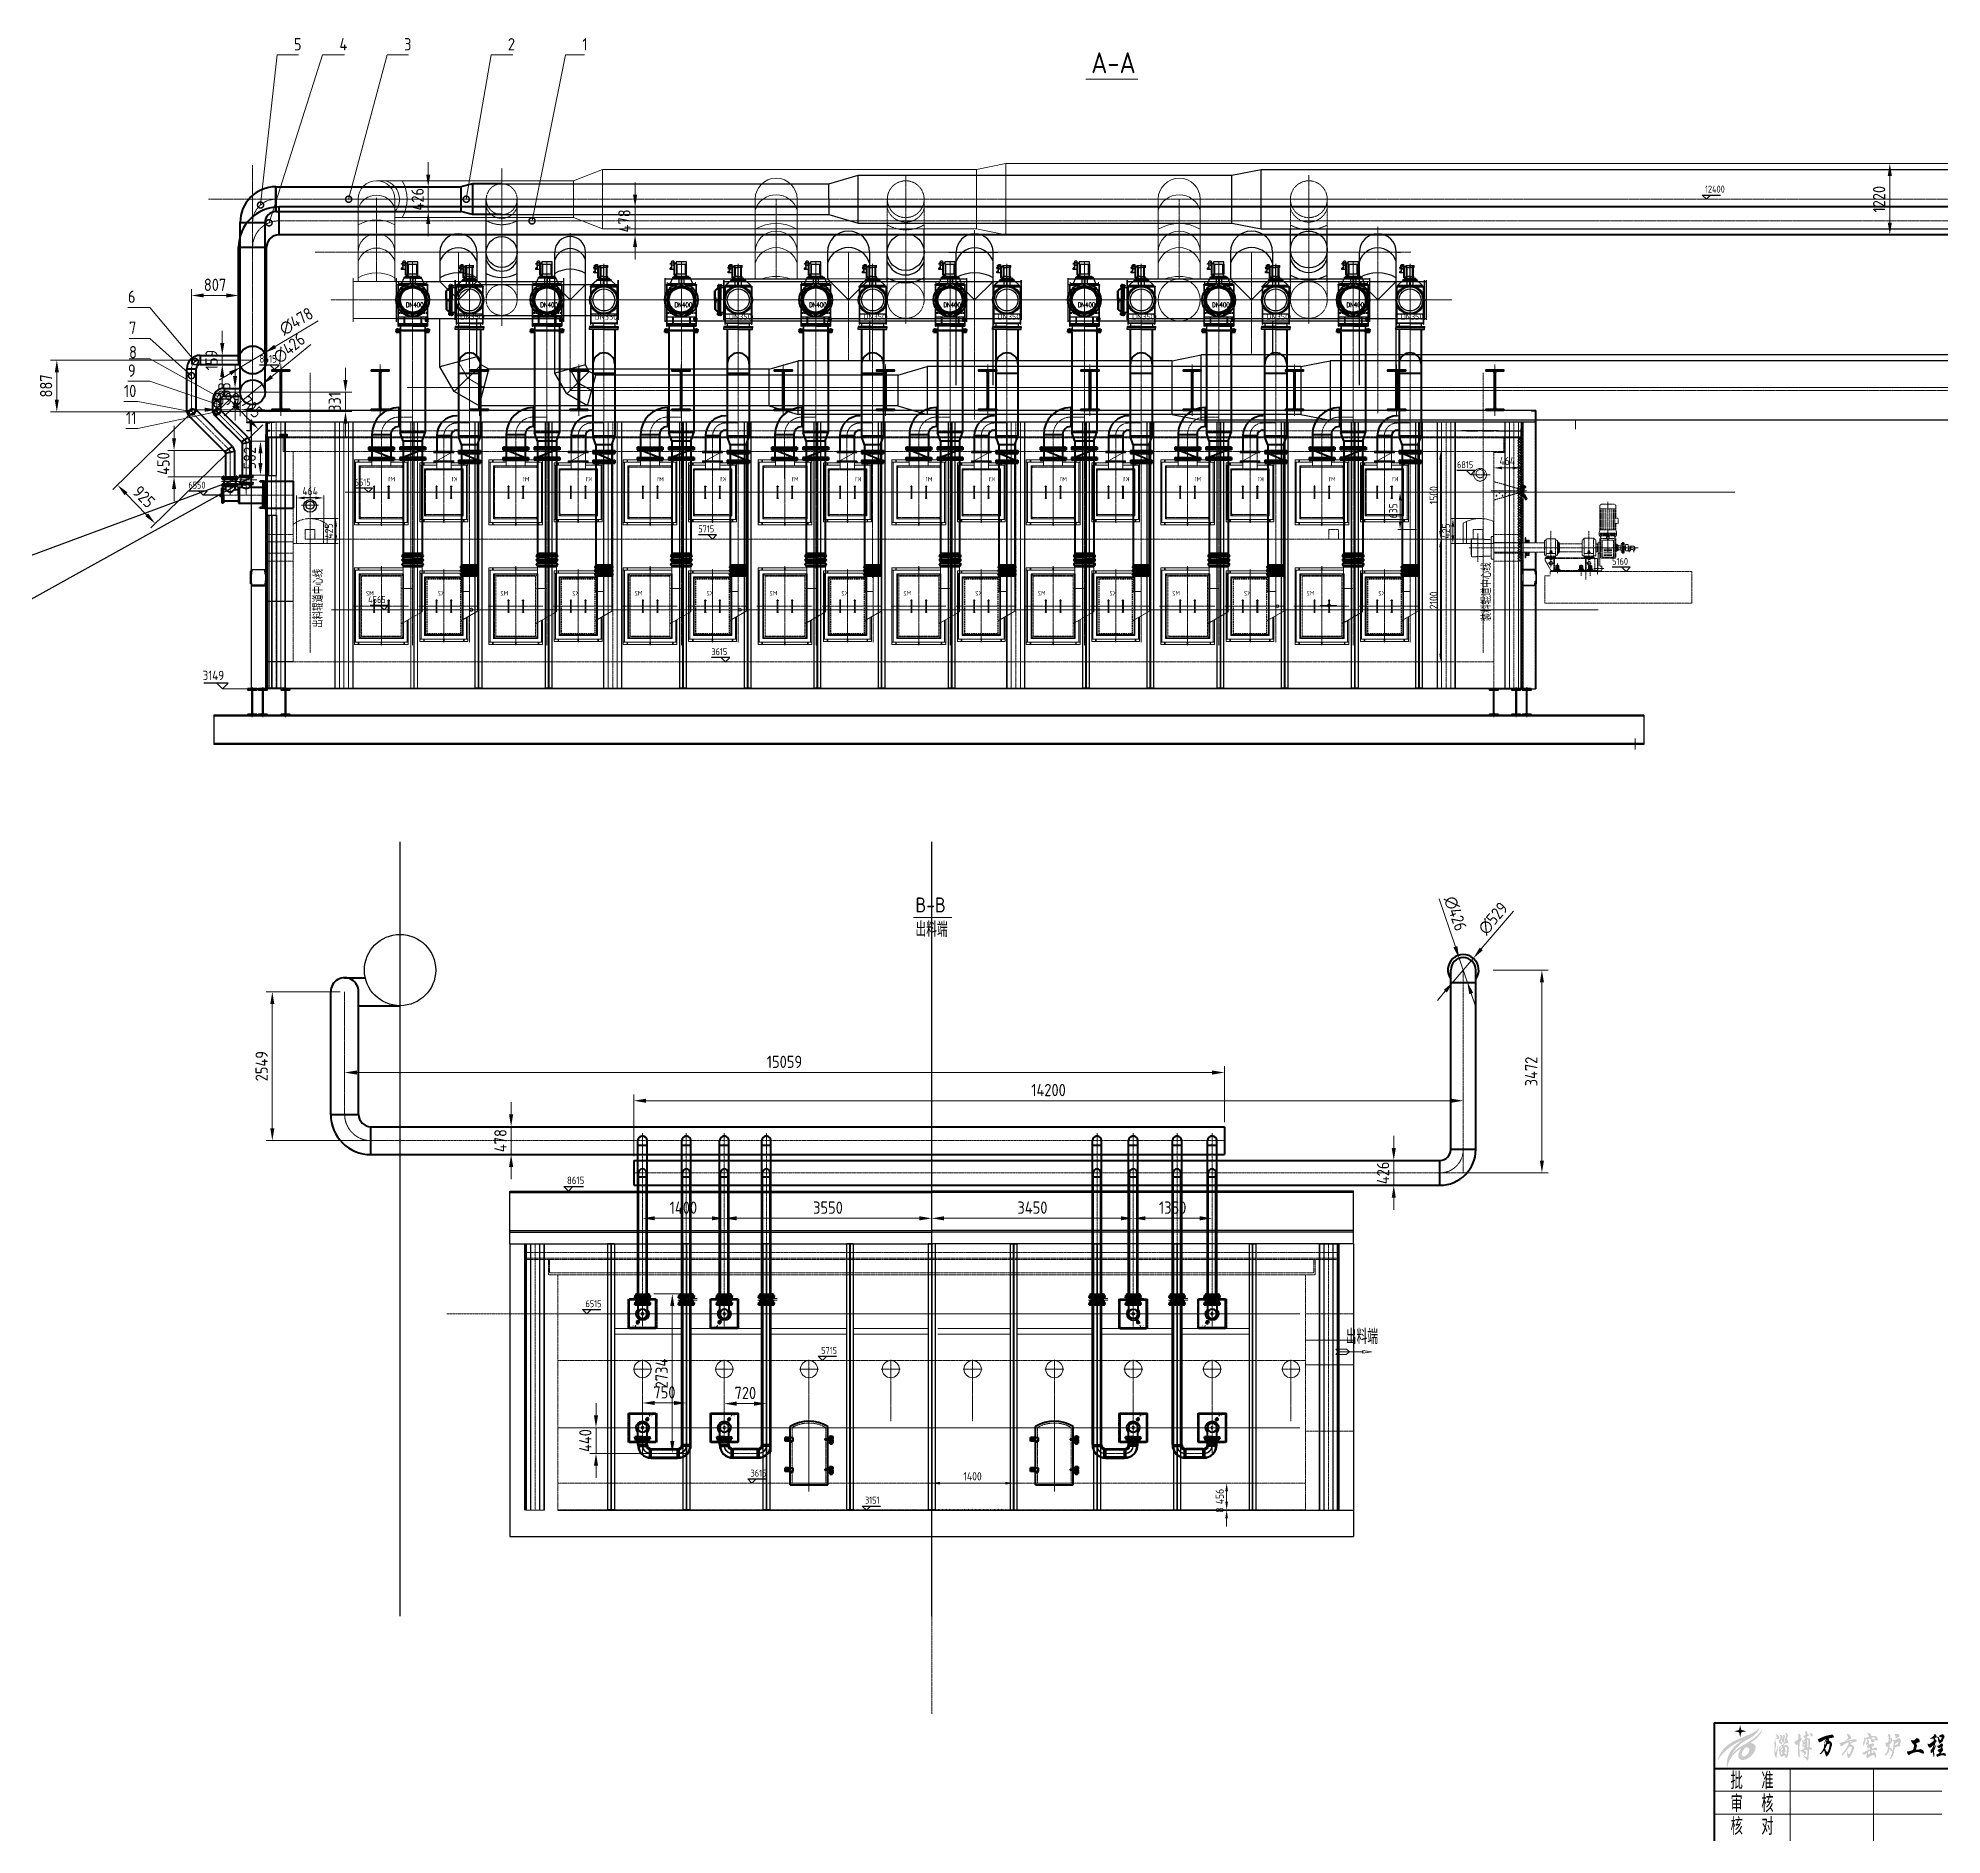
# Model space of a CAD drawing. Header units: millimetres. Extents: x -11969 to 47316, y 514 to 81306.
# Drawn here: x 1656 to 34246, y 43769 to 74533 of the extents above; entities that cross this region are included whole.
import ezdxf
from ezdxf.enums import TextEntityAlignment as Align

# ---------------------------------------------------------------- set-up
doc = ezdxf.new("R2010")
doc.units = ezdxf.units.MM
for name, pattern in [('CENTER', [2, 1.25, -0.25, 0.25, -0.25]), ('CONTINOUS', [0]), ('DASHED2', [0.375, 0.25, -0.125]), ('DASHEDX2', [38.1, 25.4, -12.7]), ('PHANTOM2', [1.25, 0.625, -0.125, 0.125, -0.125, 0.125, -0.125])]:
    doc.linetypes.add(name, pattern=pattern)
for name, color, linetype, lineweight in [('2D', 4, 'PHANTOM2', 20), ('BIAOZHU', 3, 'Continuous', 25), ('gas', 2, 'Continuous', 50), ('POU', 4, 'Continuous', 20), ('SHI', 7, 'Continuous', 40), ('SW', 8, 'Continuous', 20), ('WEN', 3, 'Continuous', 20), ('XI', 2, 'Continuous', 20), ('XU', 6, 'DASHED2', 20), ('ZHONG', 1, 'CENTER', 20), ('中心线', 1, 'CENTER', 18), ('尺寸', 4, 'Continuous', 18), ('虚线', 3, 'DASHEDX2', 25)]:
    doc.layers.add(name, color=color, linetype=linetype, lineweight=lineweight)
doc.layers.add('air', color=7, linetype='Continuous', lineweight=50, true_color=0x77bec0)
for name, color, linetype in [('dim', 7, 'Continuous'), ('GB', 3, 'Continuous'), ('HAN', 9, 'Continuous'), ('X1', 4, 'Continuous')]:
    doc.layers.add(name, color=color, linetype=linetype)
doc.styles.add('ACC', font='simplex.shx', dxfattribs={"width": 0.75, "bigfont": 'hztxt.shx'})
doc.styles.add('GB', font='gbenor.shx', dxfattribs={"bigfont": 'gbcbig.shx'})
doc.dimstyles.new('ISO-25$0', dxfattribs={"dimscale": 40, "dimtxt": 3.5, "dimasz": 3.5, "dimexe": 1, "dimexo": 0.2, "dimgap": 1.2, "dimtad": 1, "dimtoh": 1, "dimdec": 1, "dimzin": 9, "dimdsep": 46, "dimtxsty": 'GB', "dimcen": 0, "dimclrd": 3, "dimclre": 3, "dimclrt": 256, "dimadec": 0, "dimazin": 2, "dimtfac": 1, "dimtdec": 1, "dimtix": 1, "dimtmove": 0, "dimatfit": 3, "dimldrblk": 'DOTSMALL', "dimfxl": 0, "dimlwd": -1, "dimlwe": 20, "dimarcsym": 0})
doc.dimstyles.new('ISO-60', dxfattribs={"dimscale": 60, "dimtxt": 3.5, "dimasz": 3.5, "dimexe": 1.8, "dimexo": 1.25, "dimgap": 1.3, "dimtad": 1, "dimrnd": 1, "dimdsep": 46, "dimtxsty": 'GB', "dimcen": 0, "dimclrd": 3, "dimclre": 3, "dimclrt": 256, "dimadec": 0, "dimazin": 0, "dimtfac": 1, "dimtix": 1, "dimtmove": 0, "dimatfit": 3, "dimldrblk": 'DOTSMALL', "dimfxl": 0, "dimlwd": 20, "dimlwe": 20, "dimarcsym": 0})
pattern_1 = [(45, (-1073.1666, -462.3768), (-2.245064, 2.245064), [])]
pattern_2 = [(45, (-3886.8455, -2451.773), (-2.245064, 2.245064), [])]
pattern_3 = [(315, (-8383.129, 8656.28), (-2.245064, -2.245064), [])]
pattern_4 = [(45, (-8383.129, -9706.2963), (-2.245064, 2.245064), [])]
pattern_5 = [(45, (-4402.3579, -2894.9538), (-0.71178518, 0.71178518), [])]
pattern_6 = [(45, (-4402.3579, -2812.4112), (-0.71178518, 0.71178518), [])]
pattern_7 = [(45, (204.382, -1206.0965), (-3.558926, 3.558926), [])]
pattern_8 = [(45, (204.3822, -1206.0965), (-0.7117852, 0.7117852), [])]

msp = doc.modelspace()

# ---------------------------------------------------------------- texts
at = {"style": 'GB'}
for s, p in [('B-B', (16674.599, 59563.419)), ('出料端', (16674.599, 59145.184)), ('出料端', (24040.512, 52171.813))]:
    msp.add_text(s, height=256, dxfattribs=at).set_placement(p)
at = {"char_height": 210, "attachment_point": 7, "style": 'GB'}
for s, insert in [('5', (6035.97, 74322.53)), ('4', (6815.275, 74322.53)), ('3', (7922.285, 74322.53)), ('2', (9698.346, 74322.53)), ('1', (10973.98, 74322.53)), ('6', (3194.441, 70000.31)), ('7', (3213.595, 69468.784)), ('8', (3213.595, 69050.602)), ('9', (3194.429, 68735.197)), ('10', (3125.957, 68386.499)), ('11', (3161.095, 67924.118))]:
    msp.add_mtext(s, dxfattribs=dict(at, insert=insert))
at = {"layer": 'WEN', "style": 'GB'}
msp.add_text('A-A', height=360, dxfattribs=at).set_placement((19684.035, 73931.581))
for s, p in [('出料辊道中心线', (6437.751, 64941.292)), ('装料辊道中心线', (26436.656, 65052.685))]:
    msp.add_text(s, height=144, rotation=90, dxfattribs=at).set_placement(p, align=Align.MIDDLE)
for s, p in [('批  准', (30996.085, 44711.079)), ('审  核', (30996.085, 44321.079)), ('核  对', (30996.085, 43931.079))]:
    msp.add_text(s, height=292.5, dxfattribs=at).set_placement(p, align=Align.MIDDLE)

# ---------------------------------------------------------------- blocks, each defined once
blk = doc.blocks.new('*D41')
at = {"layer": 'Defpoints', "color": 0}
for p in [(21177, 49791), (21177, 49335), (22002, 49335)]:
    blk.add_point(p, dxfattribs=at)
at = {"layer": 'WEN', "color": 3, "linetype": 'ByBlock', "lineweight": 20}
for p, q in [((21185, 49791), (22042, 49791)), ((21185, 49335), (22042, 49335))]:
    blk.add_line(p, q, dxfattribs=at)
at = {"layer": 'WEN', "color": 3}
blk.add_line((22002, 49651), (22002, 49475), dxfattribs=at)
for points in [[(21978, 49651), (22025, 49651), (22002, 49791)], [(21978, 49475), (22025, 49475), (22002, 49335)]]:
    blk.add_solid(points, dxfattribs=at)
at = {"layer": 'WEN', "insert": (21884, 49563), "char_height": 140, "attachment_point": 5, "rotation": 90, "style": 'GB'}
blk.add_mtext('456', dxfattribs=at)
blk = doc.blocks.new('_DotSmall')
at = {"color": 0, "linetype": 'ByBlock', "const_width": 0.5}
blk.add_lwpolyline([(-0.0625, 0, 1), (0.0625, 0, 1)], format="xyb", close=True, dxfattribs=at)
blk = doc.blocks.new('*D42')
at = {"layer": 'Defpoints', "color": 0}
for p in [(22002, 49335), (22002, 49327), (22002, 49327)]:
    blk.add_point(p, dxfattribs=at)
at = {"layer": 'WEN', "color": 3}
for p, q in [((22002, 49475), (22002, 49615)), ((22002, 49335), (22002, 49327)), ((22002, 49187), (22002, 49047))]:
    blk.add_line(p, q, dxfattribs=at)
at = {"layer": 'WEN', "color": 3, "linetype": 'ByBlock', "lineweight": 20}
for p, q in [((21994, 49335), (21962, 49335)), ((21994, 49327), (21962, 49327))]:
    blk.add_line(p, q, dxfattribs=at)
at = {"layer": 'WEN', "color": 3}
for points in [[(21978, 49475), (22025, 49475), (22002, 49335)], [(21978, 49187), (22025, 49187), (22002, 49327)]]:
    blk.add_solid(points, dxfattribs=at)
at = {"layer": 'WEN', "insert": (21884, 49331), "char_height": 140, "attachment_point": 5, "rotation": 90, "style": 'GB'}
blk.add_mtext('8', dxfattribs=at)
blk = doc.blocks.new('正标高')
at = {"layer": 'BIAOZHU'}
for p, q in [((-2.4, 2.4), (8, 2.4)), ((-2.4, 2.4), (0, 0)), ((2.4, 2.4), (0, 0))]:
    blk.add_line(p, q, dxfattribs=at)
at = {"layer": 'BIAOZHU', "style": 'GB', "flags": 10}
blk.add_attdef('+', (-3.12, 3.76), '', height=4, dxfattribs=at)
at = {"layer": 'BIAOZHU', "style": 'GB'}
blk.add_attdef('1000', (-0.7624, 3.76), '', height=4, dxfattribs=at)
blk = doc.blocks.new('A$C62880422')
at = {"layer": '2D'}
for p, q in [((0, 6), (0, 506)), ((0, 506), (18, 506)), ((482, 506), (500, 506)), ((500, 6), (500, 506)), ((0, 6), (18, 6)), ((483, 6), (500, 6))]:
    blk.add_line(p, q, dxfattribs=at)
at = {"layer": 'SHI'}
for p, q in [((20, 6), (20, 506)), ((20, 506), (480, 506)), ((20, 494), (480, 494)), ((250, 428), (120, 428)), ((120, 428), (120, 413)), ((250, 413), (120, 413)), ((133, 454), (250, 454)), ((133, 440), (133, 454)), ((133, 440), (250, 440)), ((150, 431), (147, 428)), ((250, 431), (150, 431)), ((161, 454), (163, 456)), ((163, 456), (250, 456)), ((171, 413), (171, 256)), ((184, 431), (184, 440)), ((338, 456), (250, 456)), ((368, 454), (250, 454)), ((368, 440), (250, 440)), ((250, 431), (350, 431)), ((250, 428), (380, 428)), ((250, 413), (380, 413)), ((317, 431), (317, 440)), ((330, 413), (330, 256)), ((340, 454), (338, 456)), ((350, 431), (353, 428)), ((368, 440), (368, 454)), ((380, 428), (380, 413)), ((480, 6), (480, 506)), ((20, 18), (480, 18)), ((20, 6), (480, 6)), ((314, 108), (319, 98)), ((346, 127), (352, 117))]:
    blk.add_line(p, q, dxfattribs=at)
for radius in [79.5, 13.5]:
    blk.add_circle((250, 256), radius, dxfattribs=at)
blk.add_arc((250, 256), 110, 136.5544, 43.4456, dxfattribs=at)
blk.add_ellipse((330, 118), major_axis=(9.6, -16.7), ratio=0.984808, start_param=1.570796, end_param=4.712389, dxfattribs=at)
for major_axis, ratio in [((-16.5, -9.5), 0.984808), ((-13.4, -7.7), 0.95304)]:
    blk.add_ellipse((336, 108), major_axis=major_axis, ratio=ratio, dxfattribs=at)
at = {"layer": 'WEN', "color": 3, "lineweight": 20}
blk.add_line((366, 56), (381, 29), dxfattribs=at)
at = {"layer": 'WEN', "color": 3}
blk.add_solid([(363, 54), (369, 58), (355, 74)], dxfattribs=at)
at = {"layer": 'ZHONG'}
for p, q in [((80, 486), (80, 512)), ((138, 435), (138, 405)), ((250, 26), (250, 487)), ((363, 435), (363, 405)), ((420, 486), (420, 512)), ((14, 256), (486, 256)), ((80, 27), (80, 0)), ((317, 97), (355, 119)), ((319, 137), (347, 89)), ((420, 27), (420, 0))]:
    blk.add_line(p, q, dxfattribs=at)
at = {"layer": 'ZHONG', "ltscale": 0.2}
for p, q in [((150, 434), (150, 460)), ((350, 434), (350, 460))]:
    blk.add_line(p, q, dxfattribs=at)
at = {"layer": 'WEN', "insert": (388, 59), "char_height": 21, "width": 46.34, "attachment_point": 1, "style": 'GB'}
blk.add_mtext('点火孔', dxfattribs=at)
blk = doc.blocks.new('A$C7B3D596B')
at = {"layer": 'HAN'}
for p, q in [((0, 4556), (0, 0)), ((0, 4556), (116, 4556)), ((54, 4556), (54, 0)), ((62, 4556), (62, 0)), ((116, 4556), (116, 0)), ((0, 0), (116, 0))]:
    blk.add_line(p, q, dxfattribs=at)
at = {"layer": 'ZHONG', "color": 1}
blk.add_line((58, 4556), (58, 0), dxfattribs=at)
blk = doc.blocks.new('*D43')
at = {"layer": 'Defpoints', "color": 0}
for p in [(16953, 50191), (18353, 50191), (18353, 49791)]:
    blk.add_point(p, dxfattribs=at)
at = {"layer": 'WEN', "color": 3, "linetype": 'ByBlock', "lineweight": 20}
for p, q in [((16953, 50183), (16953, 49751)), ((18353, 50183), (18353, 49751))]:
    blk.add_line(p, q, dxfattribs=at)
at = {"layer": 'WEN', "color": 3}
blk.add_line((17093, 49791), (18213, 49791), dxfattribs=at)
for points in [[(17093, 49814), (17093, 49768), (16953, 49791)], [(18213, 49814), (18213, 49768), (18353, 49791)]]:
    blk.add_solid(points, dxfattribs=at)
at = {"layer": 'WEN', "insert": (17653, 49909), "char_height": 140, "attachment_point": 5, "style": 'GB'}
blk.add_mtext('1400', dxfattribs=at)
blk = doc.blocks.new('A$C057B138B')
for p, q in [((545, 841), (545, -3715)), ((552, 841), (552, -3715)), ((623, 841), (623, -3715)), ((781, 841), (781, -3715)), ((852, 841), (852, -3715)), ((859, 841), (859, -3715))]:
    blk.add_line(p, q)
at = {"layer": 'ZHONG', "color": 1, "ltscale": 0.5}
blk.add_line((702, 841), (702, -3715), dxfattribs=at)
blk = doc.blocks.new('A$C74004488')
at = {"layer": 'WEN'}
for p, q in [((0, 4556), (314, 4556)), ((0, 0), (314, 0))]:
    blk.add_line(p, q, dxfattribs=at)
blk.add_blockref('A$C057B138B', (-545, 3715))
blk = doc.blocks.new('箭头细箭')
for p, q in [((-13.5, 1.4), (-19.1, 1.4)), ((-19.1, 1.4), (-17.6, 0)), ((-19.1, -1.4), (-17.6, 0)), ((-11.8, 0), (-17.6, 0)), ((-11.8, 0), (-13.6, -1.4)), ((-11.8, 0), (-13.5, 1.4)), ((-11.8, 0), (-11.8, 0.1)), ((-4.6, 0.1), (-11.8, 0.1)), ((-4.6, 0.8), (-4.6, 0.1)), ((0, 0), (-4.6, 0.8)), ((-4.6, -0.7), (0, 0)), ((-13.6, -1.4), (-19.1, -1.4)), ((-4.6, 0), (-11.8, 0)), ((-4.6, 0), (-4.6, -0.7))]:
    blk.add_line(p, q)
blk = doc.blocks.new('A$C63FB37FF')
at = {"layer": '2D'}
for p, q in [((122, 143), (122, 1095)), ((702, 143), (702, 1095)), ((122, 143), (702, 143))]:
    blk.add_line(p, q, dxfattribs=at)
blk.add_arc((412, 593), 580, 60, 120, dxfattribs=at)
at = {"layer": 'HAN'}
for p, q in [((778, 816), (778, 826)), ((803, 816), (803, 826)), ((778, 296), (778, 306)), ((803, 296), (803, 306))]:
    blk.add_line(p, q, dxfattribs=at)
at = {"layer": 'SHI'}
for p, q in [((92, 113), (92, 1112)), ((732, 113), (732, 1112)), ((4, 863), (4, 923)), ((64, 923), (4, 923)), ((64, 863), (4, 863)), ((142, 918), (9, 918)), ((9, 918), (9, 897)), ((9, 888), (9, 868)), ((9, 868), (142, 868)), ((64, 918), (64, 923)), ((64, 863), (64, 868)), ((92, 848), (132, 848)), ((132, 868), (132, 848)), ((142, 868), (142, 918)), ((681, 903), (681, 883)), ((681, 903), (816, 903)), ((681, 883), (816, 883)), ((761, 926), (761, 906)), ((761, 926), (821, 926)), ((761, 906), (821, 906)), ((761, 883), (761, 863)), ((761, 883), (821, 883)), ((761, 863), (821, 863)), ((770, 945), (763, 941)), ((763, 941), (763, 926)), ((763, 926), (818, 926)), ((770, 855), (763, 851)), ((763, 851), (763, 830)), ((770, 826), (763, 830)), ((768, 863), (768, 855)), ((768, 863), (814, 863)), ((768, 855), (814, 855)), ((770, 945), (811, 945)), ((770, 855), (811, 855)), ((770, 826), (811, 826)), ((776, 906), (776, 903)), ((776, 818), (776, 826)), ((806, 818), (776, 818)), ((776, 818), (778, 816)), ((777, 941), (777, 926)), ((777, 851), (777, 830)), ((778, 816), (803, 816)), ((803, 816), (806, 818)), ((805, 941), (805, 926)), ((805, 851), (805, 830)), ((806, 906), (806, 903)), ((806, 818), (806, 826)), ((811, 945), (818, 941)), ((811, 855), (818, 851)), ((811, 826), (818, 830)), ((814, 863), (814, 855)), ((816, 903), (816, 883)), ((818, 941), (818, 926)), ((818, 851), (818, 830)), ((821, 926), (821, 906)), ((821, 883), (821, 863)), ((64, 403), (4, 403)), ((4, 343), (4, 403)), ((64, 343), (4, 343)), ((142, 398), (9, 398)), ((9, 398), (9, 377)), ((9, 368), (9, 348)), ((9, 348), (142, 348)), ((64, 398), (64, 403)), ((64, 343), (64, 348)), ((92, 328), (132, 328)), ((132, 348), (132, 328)), ((142, 348), (142, 398)), ((681, 383), (681, 363)), ((681, 383), (816, 383)), ((681, 363), (816, 363)), ((761, 406), (761, 386)), ((761, 406), (821, 406)), ((761, 386), (821, 386)), ((761, 363), (761, 343)), ((761, 363), (821, 363)), ((761, 343), (821, 343)), ((770, 425), (763, 421)), ((763, 421), (763, 406)), ((763, 406), (818, 406)), ((770, 335), (763, 331)), ((763, 331), (763, 310)), ((768, 343), (768, 335)), ((768, 343), (814, 343)), ((768, 335), (814, 335)), ((770, 425), (811, 425)), ((770, 335), (811, 335)), ((776, 386), (776, 383)), ((777, 421), (777, 406)), ((777, 331), (777, 310)), ((805, 421), (805, 406)), ((805, 331), (805, 310)), ((806, 386), (806, 383)), ((811, 425), (818, 421)), ((811, 335), (818, 331)), ((814, 343), (814, 335)), ((816, 383), (816, 363)), ((818, 421), (818, 406)), ((818, 331), (818, 310)), ((821, 406), (821, 386)), ((821, 363), (821, 343)), ((92, 113), (732, 113)), ((770, 306), (763, 310)), ((770, 306), (811, 306)), ((776, 298), (776, 306)), ((806, 298), (776, 298)), ((776, 298), (778, 296)), ((778, 296), (803, 296)), ((803, 296), (806, 298)), ((806, 298), (806, 306)), ((811, 306), (818, 310))]:
    blk.add_line(p, q, dxfattribs=at)
for points in [[(48, 869), (61, 893), (48, 917), (20, 917), (6, 893), (20, 869)], [(48, 349), (61, 373), (48, 397), (20, 397), (6, 373), (20, 349)]]:
    blk.add_lwpolyline(points, close=True, dxfattribs=at)
for centre in [(34, 893), (34, 373)]:
    blk.add_circle(centre, 24, dxfattribs=at)
for centre, radius, start, end in [((412, 593), 610, 58.3593, 121.6407), ((767, 932), 12.6, 41.5501, 78.4499), ((767, 842), 12.6, 41.5501, 78.4499), ((767, 839), 12.6, 281.5501, 318.4499), ((791, 919), 26, 57.7958, 122.2042), ((791, 829), 26, 57.7958, 122.2042), ((791, 852), 26, 237.7958, 302.2042), ((814, 932), 12.6, 101.5501, 138.4499), ((814, 842), 12.6, 101.5501, 138.4499), ((814, 839), 12.6, 221.5501, 258.4499), ((767, 412), 12.6, 41.5501, 78.4499), ((767, 322), 12.6, 41.5501, 78.4499), ((791, 399), 26, 57.7958, 122.2042), ((791, 309), 26, 57.7958, 122.2042), ((814, 412), 12.6, 101.5501, 138.4499), ((814, 322), 12.6, 101.5501, 138.4499), ((767, 319), 12.6, 281.5501, 318.4499), ((791, 332), 26, 237.7958, 302.2042), ((814, 319), 12.6, 221.5501, 258.4499)]:
    blk.add_arc(centre, radius, start, end, dxfattribs=at)
at = {"layer": 'XU'}
for p, q in [((9, 897), (9, 888)), ((64, 918), (64, 868)), ((92, 918), (92, 868)), ((732, 903), (732, 883)), ((774, 906), (774, 926)), ((774, 903), (774, 883)), ((774, 883), (774, 863)), ((776, 926), (776, 906)), ((776, 903), (776, 863)), ((806, 926), (806, 906)), ((806, 903), (806, 863)), ((807, 906), (807, 926)), ((807, 903), (807, 883)), ((807, 883), (807, 863)), ((9, 377), (9, 368)), ((64, 398), (64, 348)), ((92, 398), (92, 348)), ((732, 383), (732, 363)), ((774, 386), (774, 406)), ((774, 383), (774, 363)), ((774, 363), (774, 343)), ((776, 406), (776, 386)), ((776, 383), (776, 343)), ((806, 406), (806, 386)), ((806, 383), (806, 343)), ((807, 386), (807, 406)), ((807, 383), (807, 363)), ((807, 363), (807, 343))]:
    blk.add_line(p, q, dxfattribs=at)
for centre in [(34, 893), (34, 373)]:
    blk.add_circle(centre, 16.5, dxfattribs=at)
at = {"layer": 'ZHONG', "ltscale": 2}
blk.add_line((412, 0), (412, 1215), dxfattribs=at)
at = {"layer": 'ZHONG'}
for p, q in [((67, 893), (0, 893)), ((62, 893), (6, 893)), ((34, 859), (34, 926)), ((34, 865), (34, 913)), ((791, 951), (791, 860)), ((791, 946), (791, 810)), ((67, 373), (0, 373)), ((62, 373), (6, 373)), ((34, 339), (34, 406)), ((34, 345), (34, 393)), ((791, 431), (791, 340)), ((791, 426), (791, 290))]:
    blk.add_line(p, q, dxfattribs=at)
blk = doc.blocks.new('A$C6E0666DE')
at = {"layer": '2D'}
for p, q in [((756, 457), (750, 457)), ((756, 57), (750, 57))]:
    blk.add_line(p, q, dxfattribs=at)
at = {"layer": 'GB', "color": 1, "linetype": 'CENTER'}
blk.add_line((0, 247), (18, 247), dxfattribs=at)
at = {"layer": 'SHI'}
for p, q in [((38, 247), (38, 374)), ((38, 374), (62, 374)), ((45, 419), (45, 404)), ((175, 419), (45, 419)), ((175, 404), (45, 404)), ((48, 247), (48, 374)), ((50, 247), (50, 374)), ((62, 247), (62, 374)), ((96, 344), (62, 344)), ((75, 422), (72, 419)), ((175, 422), (75, 422)), ((96, 404), (96, 344)), ((175, 422), (275, 422)), ((175, 419), (305, 419)), ((175, 404), (305, 404)), ((255, 404), (255, 344)), ((255, 344), (320, 344)), ((275, 422), (278, 419)), ((305, 419), (305, 404)), ((320, 247), (320, 383)), ((320, 383), (330, 383)), ((330, 247), (330, 383)), ((330, 247), (330, 383)), ((330, 247), (330, 374)), ((332, 383), (332, 247)), ((332, 383), (384, 383)), ((332, 359), (332, 374)), ((333, 431), (333, 445)), ((333, 445), (450, 445)), ((333, 431), (450, 431)), ((361, 445), (363, 447)), ((363, 447), (450, 447)), ((384, 383), (384, 431)), ((538, 447), (450, 447)), ((568, 445), (450, 445)), ((568, 431), (450, 431)), ((517, 383), (517, 431)), ((517, 383), (738, 383)), ((540, 445), (538, 447)), ((568, 431), (568, 445)), ((760, 487), (685, 487)), ((685, 487), (685, 475)), ((738, 475), (685, 475)), ((738, 475), (738, 247)), ((750, 487), (750, 247)), ((760, 487), (1256, 487)), ((760, 487), (760, 247)), ((1256, 487), (1256, 27)), ((1, 258), (2, 260)), ((1, 258), (1, 247)), ((1, 236), (1, 247)), ((1, 236), (2, 233)), ((2, 260), (7, 260)), ((2, 233), (7, 233)), ((8, 258), (7, 260)), ((8, 236), (7, 233)), ((8, 260), (38, 260)), ((8, 247), (8, 260)), ((8, 233), (8, 247)), ((8, 233), (38, 233)), ((38, 247), (38, 119)), ((38, 119), (62, 119)), ((48, 247), (48, 119)), ((50, 247), (50, 119)), ((62, 247), (62, 119)), ((62, 150), (320, 150)), ((320, 247), (320, 110)), ((320, 110), (330, 110)), ((330, 247), (330, 110)), ((330, 247), (330, 110)), ((330, 247), (330, 120)), ((332, 110), (332, 247)), ((332, 135), (332, 120)), ((332, 110), (738, 110)), ((738, 39), (685, 39)), ((685, 27), (685, 39)), ((760, 27), (685, 27)), ((738, 39), (738, 247)), ((750, 27), (750, 99)), ((760, 27), (760, 247)), ((760, 27), (1256, 27))]:
    blk.add_line(p, q, dxfattribs=at)
for points in [[(96, 344), (175, 303), (255, 344)], [(384, 383), (450, 366), (517, 383)]]:
    blk.add_spline(points, degree=3, dxfattribs=at)
at = {"layer": 'ZHONG', "ltscale": 0.2}
for p, q in [((28, 362), (81, 362)), ((311, 367), (349, 367)), ((350, 424), (350, 451)), ((550, 424), (550, 451)), ((28, 132), (81, 132)), ((311, 127), (349, 127))]:
    blk.add_line(p, q, dxfattribs=at)
at = {"layer": 'ZHONG'}
for p, q in [((63, 426), (63, 396)), ((175, 247), (175, 440)), ((288, 426), (288, 396)), ((450, 459), (450, 247)), ((6, 247), (1268, 247))]:
    blk.add_line(p, q, dxfattribs=at)
at = {"layer": 'ZHONG', "ltscale": 0.3}
for p, q in [((705, 497), (705, 464)), ((705, 17), (705, 50))]:
    blk.add_line(p, q, dxfattribs=at)
blk = doc.blocks.new('zll')
at = {"layer": 'SHI'}
blk.add_lwpolyline([(166972, 60829), (166897, 60829), (166897, 60843), (166948, 60843, 0.414214), (166968, 60863), (166968, 61245, 0.414214), (166948, 61265), (166897, 61265), (166897, 61279), (166972, 61279), (167047, 61279), (167047, 61265), (166997, 61265, 0.414214), (166977, 61245), (166977, 60863, 0.414214), (166997, 60843), (167047, 60843), (167047, 60829)], format="xyb", close=True, dxfattribs=at)
at = {"layer": 'ZHONG'}
blk.add_line((166972, 61311), (166972, 60797), dxfattribs=at)
blk = doc.blocks.new('g11')
at = {"layer": '2D'}
h = blk.add_hatch(color=256, dxfattribs=at)
h.paths.add_polyline_path([(154042, 72534), (154042, 72534), (154042, 72524), (154032, 72524)])
h.paths.add_polyline_path([(154032, 72404), (154042, 72404), (154042, 72394)])
for p, q in [((153718, 73179), (153718, 72969)), ((153993, 73129), (153718, 73129)), ((153735, 73129), (153735, 72769)), ((153963, 73209), (153748, 73209)), ((153757, 73129), (153757, 72769)), ((153786, 73129), (153786, 72769)), ((153820, 73129), (153820, 72769)), ((153892, 73129), (153892, 72769)), ((153926, 73129), (153926, 72769)), ((153955, 73129), (153955, 72769)), ((153977, 73129), (153977, 72769)), ((153993, 73179), (153993, 72769)), ((153678, 72959), (153678, 72889)), ((153735, 72969), (153688, 72969)), ((153688, 72879), (153735, 72879)), ((153706, 72716), (153718, 72769)), ((153706, 72716), (153706, 72685)), ((153706, 72716), (154006, 72716)), ((153706, 72704), (154006, 72704)), ((153706, 72685), (153738, 72634)), ((153706, 72685), (154006, 72685)), ((153718, 72879), (153718, 72769)), ((153993, 72769), (153718, 72769)), ((154006, 72685), (153974, 72634)), ((154006, 72716), (153993, 72769)), ((154006, 72716), (154006, 72685)), ((153395, 72464), (153395, 72422)), ((153425, 72424), (153395, 72424)), ((153425, 72422), (153395, 72422)), ((153466, 72492), (153423, 72492)), ((153425, 72426), (153425, 72422)), ((153466, 72436), (153435, 72436)), ((153464, 72492), (153464, 72436)), ((153466, 72492), (153466, 72436)), ((153470, 72489), (153466, 72489)), ((153470, 72439), (153466, 72439)), ((153510, 72492), (153470, 72492)), ((153470, 72492), (153470, 72409)), ((153555, 72409), (153470, 72409)), ((153555, 72519), (153510, 72519)), ((153510, 72519), (153510, 72409)), ((153555, 72519), (153555, 72409)), ((153580, 72490), (153555, 72490)), ((153580, 72438), (153555, 72438)), ((153595, 72554), (153580, 72554)), ((153580, 72554), (153580, 72464)), ((153580, 72464), (153580, 72374)), ((153595, 72374), (153580, 72374)), ((153595, 72554), (153595, 72464)), ((153595, 72464), (153595, 72374)), ((153598, 72429), (153595, 72429)), ((153614, 72554), (153598, 72554)), ((153598, 72554), (153598, 72464)), ((153598, 72464), (153598, 72374)), ((153614, 72374), (153598, 72374)), ((153614, 72554), (153614, 72464)), ((153636, 72514), (153614, 72514)), ((153614, 72464), (153614, 72374)), ((153636, 72414), (153614, 72414)), ((153636, 72514), (153636, 72464)), ((153676, 72499), (153636, 72499)), ((153636, 72464), (153636, 72414)), ((153676, 72429), (153636, 72429)), ((153684, 72509), (153681, 72506)), ((153681, 72506), (153681, 72464)), ((153681, 72422), (153681, 72464)), ((153684, 72419), (153681, 72422)), ((153691, 72507), (153682, 72507)), ((153691, 72421), (153682, 72421)), ((153691, 72509), (153684, 72509)), ((153691, 72419), (153684, 72419)), ((153707, 72518), (153691, 72518)), ((153691, 72518), (153691, 72464)), ((153709, 72514), (153691, 72514)), ((153691, 72410), (153691, 72464)), ((153709, 72413), (153691, 72413)), ((153707, 72410), (153691, 72410)), ((153708, 72521), (153706, 72520)), ((153709, 72514), (153706, 72520)), ((153709, 72414), (153706, 72407)), ((153708, 72407), (153706, 72407)), ((153709, 72514), (153707, 72518)), ((153709, 72413), (153707, 72410)), ((153711, 72514), (153708, 72521)), ((153711, 72413), (153708, 72407)), ((153709, 72514), (153709, 72464)), ((153709, 72414), (153709, 72464)), ((153714, 72528), (153711, 72525)), ((153711, 72464), (153711, 72525)), ((153711, 72464), (153711, 72403)), ((153714, 72400), (153711, 72403)), ((153714, 72528), (153719, 72528)), ((153714, 72400), (153719, 72400)), ((153719, 72620), (153738, 72620)), ((153719, 72620), (153719, 72464)), ((153719, 72464), (153719, 72303)), ((153738, 72634), (153738, 72671)), ((153974, 72671), (153738, 72671)), ((153738, 72634), (153738, 72620)), ((153738, 72620), (153738, 72464)), ((153835, 72620), (153738, 72620)), ((153738, 72464), (153738, 72303)), ((153758, 72587), (153758, 72464)), ((153758, 72464), (153758, 72313)), ((153944, 72597), (153768, 72597)), ((153928, 72443), (153784, 72443)), ((153928, 72415), (153784, 72415)), ((153928, 72386), (153784, 72386)), ((153928, 72357), (153784, 72357)), ((153835, 72620), (153835, 72657)), ((153835, 72657), (153856, 72657)), ((153877, 72657), (153856, 72657)), ((153877, 72620), (153877, 72657)), ((153974, 72620), (153877, 72620)), ((153954, 72587), (153954, 72464)), ((153954, 72464), (153954, 72313)), ((153974, 72634), (153974, 72671)), ((153974, 72634), (153974, 72620)), ((153974, 72620), (153974, 72464)), ((153974, 72620), (153996, 72620)), ((153974, 72464), (153974, 72303)), ((153996, 72620), (153996, 72524)), ((153996, 72559), (154022, 72559)), ((153996, 72524), (153996, 72303)), ((153996, 72369), (154022, 72369)), ((153996, 72369), (153996, 72149)), ((154022, 72559), (154022, 72524)), ((154042, 72524), (154022, 72524)), ((154022, 72524), (154022, 72369)), ((154042, 72404), (154022, 72404)), ((154022, 72369), (154022, 72149)), ((154042, 72534), (154032, 72524)), ((154042, 72394), (154032, 72404)), ((154042, 72534), (154042, 72394)), ((154062, 72534), (154042, 72534)), ((154062, 72394), (154042, 72394)), ((154062, 72601), (154072, 72601)), ((154062, 72327), (154062, 72601)), ((154092, 72631), (154180, 72631)), ((154092, 72631), (154092, 72621)), ((154100, 72631), (154100, 72294)), ((154100, 72364), (154260, 72364)), ((154269, 72631), (154180, 72631)), ((154260, 72631), (154260, 72294)), ((154269, 72631), (154269, 72621)), ((154299, 72601), (154289, 72601)), ((154299, 72327), (154299, 72601)), ((154682, 72534), (154299, 72534)), ((154661, 72396), (154299, 72396)), ((154682, 72396), (154605, 72396)), ((154688, 72534), (154682, 72534)), ((154682, 72534), (154682, 72464)), ((154688, 72532), (154682, 72532)), ((154682, 72394), (154682, 72464)), ((154688, 72396), (154682, 72396)), ((154688, 72394), (154682, 72394)), ((154705, 72559), (154688, 72559)), ((154688, 72464), (154688, 72559)), ((154688, 72464), (154688, 72369)), ((154705, 72369), (154688, 72369)), ((154708, 72556), (154705, 72559)), ((154708, 72372), (154705, 72369)), ((154708, 72464), (154708, 72556)), ((154710, 72554), (154708, 72554)), ((154708, 72464), (154708, 72372)), ((154710, 72374), (154708, 72374)), ((154710, 72464), (154710, 72554)), ((154718, 72546), (154710, 72546)), ((154710, 72464), (154710, 72374)), ((154718, 72381), (154710, 72381)), ((154718, 72589), (154728, 72589)), ((154718, 72339), (154718, 72589)), ((154748, 72619), (154748, 72609)), ((154912, 72619), (154748, 72619)), ((154750, 72294), (154750, 72619)), ((154910, 72364), (154751, 72364)), ((154910, 72304), (154910, 72619)), ((154912, 72619), (154912, 72609)), ((154942, 72589), (154932, 72589)), ((154942, 72339), (154942, 72589)), ((154963, 72391), (154944, 72391)), ((155203, 72596), (155203, 72546)), ((155263, 72596), (155203, 72596)), ((155263, 72556), (155203, 72556)), ((155203, 72391), (155203, 72331)), ((155263, 72371), (155203, 72371)), ((155206, 72576), (155231, 72576)), ((155218, 72589), (155218, 72562)), ((155232, 72576), (155265, 72576)), ((155236, 72576), (155261, 72576)), ((155271, 72639), (155263, 72639)), ((155263, 72639), (155263, 72546)), ((155263, 72391), (155263, 72289)), ((155271, 72639), (155271, 72546)), ((155271, 72555), (155271, 72546)), ((155271, 72391), (155271, 72289)), ((155810, 72648), (155810, 72281)), ((153738, 72303), (153719, 72303)), ((153738, 72303), (153738, 72294)), ((153748, 72284), (153964, 72284)), ((153944, 72303), (153768, 72303)), ((153928, 72329), (153784, 72329)), ((153996, 72149), (153957, 72149)), ((153957, 72149), (153957, 72069)), ((153957, 72069), (154029, 72069)), ((153974, 72303), (153974, 72294)), ((153974, 72303), (153996, 72303)), ((154029, 72149), (154022, 72149)), ((154029, 72149), (154029, 72069)), ((154035, 72139), (154029, 72139)), ((154035, 72079), (154029, 72079)), ((154035, 72280), (154035, 72073)), ((154930, 72280), (154035, 72280)), ((154830, 72073), (154035, 72073)), ((154036, 72059), (154036, 72009)), ((154846, 72059), (154036, 72059)), ((154062, 72327), (154080, 72327)), ((154080, 72294), (154080, 72059)), ((154930, 72294), (154080, 72294)), ((154830, 72059), (154080, 72059)), ((154100, 72304), (154115, 72304)), ((154109, 72087), (154109, 72073)), ((154209, 72087), (154109, 72087)), ((154115, 72320), (154115, 72294)), ((154115, 72320), (154245, 72320)), ((154115, 72304), (154245, 72304)), ((154115, 72097), (154115, 72087)), ((154203, 72097), (154115, 72097)), ((154203, 72097), (154115, 72097)), ((154129, 72100), (154129, 72097)), ((154190, 72100), (154129, 72100)), ((154139, 72160), (154132, 72156)), ((154132, 72156), (154132, 72134)), ((154139, 72130), (154132, 72134)), ((154139, 72130), (154132, 72126)), ((154132, 72126), (154132, 72104)), ((154139, 72100), (154132, 72104)), ((154139, 72160), (154180, 72160)), ((154139, 72130), (154180, 72130)), ((154139, 72130), (154180, 72130)), ((154139, 72100), (154180, 72100)), ((154142, 72087), (154142, 72059)), ((154173, 72166), (154145, 72166)), ((154145, 72166), (154145, 72160)), ((154146, 72156), (154146, 72134)), ((154146, 72126), (154146, 72104)), ((154173, 72160), (154173, 72166)), ((154173, 72156), (154173, 72134)), ((154173, 72126), (154173, 72104)), ((154177, 72087), (154177, 72059)), ((154180, 72160), (154187, 72156)), ((154180, 72130), (154187, 72134)), ((154180, 72130), (154187, 72126)), ((154180, 72100), (154187, 72104)), ((154187, 72156), (154187, 72134)), ((154187, 72126), (154187, 72104)), ((154190, 72100), (154190, 72097)), ((154203, 72097), (154203, 72087)), ((154203, 72097), (154203, 72087)), ((154209, 72087), (154209, 72073)), ((154230, 72280), (154230, 72073)), ((154240, 72280), (154240, 72073)), ((154245, 72294), (154245, 72320)), ((154245, 72304), (154260, 72304)), ((154262, 72087), (154362, 72087)), ((154262, 72087), (154262, 72073)), ((154268, 72097), (154356, 72097)), ((154268, 72097), (154268, 72087)), ((154268, 72097), (154268, 72087)), ((154268, 72097), (154356, 72097)), ((154299, 72327), (154280, 72327)), ((154280, 72294), (154280, 72280)), ((154282, 72100), (154343, 72100)), ((154282, 72100), (154282, 72097)), ((154292, 72160), (154285, 72156)), ((154285, 72156), (154285, 72134)), ((154292, 72130), (154285, 72134)), ((154292, 72130), (154285, 72126)), ((154285, 72126), (154285, 72104)), ((154292, 72100), (154285, 72104)), ((154333, 72160), (154292, 72160)), ((154333, 72130), (154292, 72130)), ((154333, 72130), (154292, 72130)), ((154333, 72100), (154292, 72100)), ((154295, 72087), (154295, 72059)), ((154299, 72166), (154327, 72166)), ((154299, 72160), (154299, 72166)), ((154299, 72156), (154299, 72134)), ((154299, 72126), (154299, 72104)), ((154326, 72156), (154326, 72134)), ((154326, 72126), (154326, 72104)), ((154327, 72166), (154327, 72160)), ((154330, 72087), (154330, 72059)), ((154333, 72160), (154340, 72156)), ((154333, 72130), (154340, 72134)), ((154333, 72130), (154340, 72126)), ((154333, 72100), (154340, 72104)), ((154340, 72156), (154340, 72134)), ((154340, 72126), (154340, 72104)), ((154343, 72100), (154343, 72097)), ((154356, 72097), (154356, 72087)), ((154362, 72087), (154362, 72073)), ((154770, 72087), (154670, 72087)), ((154670, 72087), (154670, 72073)), ((154676, 72097), (154676, 72087)), ((154764, 72097), (154676, 72097)), ((154751, 72100), (154690, 72100)), ((154690, 72100), (154690, 72097)), ((154700, 72160), (154693, 72156)), ((154693, 72156), (154693, 72134)), ((154700, 72130), (154693, 72134)), ((154700, 72130), (154693, 72126)), ((154693, 72126), (154693, 72104)), ((154700, 72100), (154693, 72104)), ((154700, 72160), (154741, 72160)), ((154700, 72130), (154741, 72130)), ((154700, 72130), (154741, 72130)), ((154700, 72100), (154741, 72100)), ((154703, 72087), (154703, 72059)), ((154706, 72166), (154706, 72160)), ((154734, 72166), (154706, 72166)), ((154707, 72156), (154707, 72134)), ((154707, 72126), (154707, 72104)), ((154718, 72339), (154730, 72339)), ((154720, 72294), (154720, 72280)), ((154720, 72166), (154720, 72123)), ((154720, 72073), (154720, 72059)), ((154734, 72160), (154734, 72166)), ((154734, 72156), (154734, 72134)), ((154734, 72126), (154734, 72104)), ((154738, 72087), (154738, 72059)), ((154741, 72160), (154748, 72156)), ((154741, 72130), (154748, 72134)), ((154741, 72130), (154748, 72126)), ((154741, 72100), (154748, 72104)), ((154748, 72156), (154748, 72134)), ((154748, 72126), (154748, 72104)), ((154766, 72304), (154750, 72304)), ((154751, 72100), (154751, 72097)), ((154764, 72097), (154764, 72087)), ((154766, 72294), (154766, 72320)), ((154895, 72320), (154766, 72320)), ((154895, 72304), (154766, 72304)), ((154770, 72280), (154770, 72073)), ((154780, 72280), (154780, 72073)), ((154930, 72250), (154830, 72073)), ((154830, 72073), (154830, 72059)), ((154846, 72059), (154846, 72009)), ((154895, 72320), (154895, 72294)), ((154910, 72304), (154895, 72304)), ((154910, 72304), (154910, 72294)), ((154940, 72339), (154928, 72339)), ((154942, 72339), (154930, 72339)), ((154930, 72294), (154930, 72250)), ((155263, 72331), (155203, 72331)), ((155271, 72289), (155263, 72289))]:
    blk.add_line(p, q, dxfattribs=at)
at = {"layer": '2D', "ltscale": 14}
for p, q in [((154160, 72390), (154160, 72371)), ((154162, 72364), (154162, 72370)), ((154162, 72370), (154198, 72370)), ((154198, 72364), (154162, 72364)), ((154165, 72391), (154195, 72391)), ((154165, 72370), (154195, 72370)), ((154171, 72411), (154168, 72408)), ((154168, 72391), (154168, 72408)), ((154168, 72408), (154192, 72408)), ((154170, 72390), (154170, 72371)), ((154171, 72411), (154190, 72411)), ((154177, 72364), (154180, 72370)), ((154180, 72364), (154183, 72370)), ((154180, 72364), (154180, 72364)), ((154190, 72411), (154192, 72408)), ((154190, 72390), (154190, 72371)), ((154192, 72391), (154192, 72408)), ((154198, 72370), (154198, 72364)), ((154200, 72390), (154200, 72371)), ((154811, 72390), (154811, 72371)), ((154812, 72364), (154812, 72370)), ((154812, 72370), (154848, 72370)), ((154848, 72364), (154812, 72364)), ((154816, 72391), (154845, 72391)), ((154816, 72370), (154845, 72370)), ((154821, 72410), (154818, 72407)), ((154818, 72391), (154818, 72407)), ((154818, 72407), (154842, 72407)), ((154820, 72390), (154820, 72371)), ((154821, 72410), (154840, 72410)), ((154827, 72364), (154830, 72370)), ((154830, 72364), (154833, 72370)), ((154830, 72364), (154831, 72364)), ((154840, 72410), (154842, 72407)), ((154840, 72390), (154840, 72371)), ((154842, 72391), (154842, 72407)), ((154848, 72370), (154848, 72364)), ((154850, 72390), (154850, 72371)), ((154160, 72280), (154160, 72268)), ((154160, 72280), (154200, 72280)), ((154180, 72266), (154165, 72266)), ((154170, 72280), (154170, 72268)), ((154195, 72266), (154180, 72266)), ((154190, 72280), (154190, 72268)), ((154200, 72280), (154200, 72268)), ((154810, 72279), (154810, 72267)), ((154810, 72279), (154850, 72279)), ((154814, 72279), (154814, 72280)), ((154814, 72280), (154847, 72280)), ((154830, 72265), (154815, 72265)), ((154820, 72279), (154820, 72267)), ((154845, 72265), (154830, 72265)), ((154840, 72279), (154840, 72267)), ((154847, 72279), (154847, 72280)), ((154850, 72279), (154850, 72267))]:
    blk.add_line(p, q, dxfattribs=at)
at = {"layer": '2D', "ltscale": 10}
for p, q in [((154171, 72391), (154171, 72411)), ((154190, 72391), (154190, 72411)), ((154821, 72391), (154821, 72410)), ((154840, 72391), (154840, 72410)), ((155810, 72546), (154942, 72546)), ((155810, 72391), (154942, 72391)), ((155810, 72533), (155810, 72633)), ((155841, 72657), (155820, 72657)), ((155852, 72612), (155851, 72648)), ((155852, 72612), (155852, 72313)), ((156180, 72618), (155863, 72604)), ((156190, 72610), (156190, 72587)), ((156190, 72610), (156190, 72335)), ((156194, 72587), (156190, 72587)), ((156194, 72587), (156194, 72537)), ((156194, 72537), (156194, 72467)), ((156194, 72397), (156194, 72467)), ((156194, 72347), (156194, 72397)), ((155841, 72270), (155820, 72270)), ((155852, 72316), (155851, 72280)), ((156180, 72309), (155863, 72323)), ((156190, 72318), (156190, 72347)), ((156194, 72347), (156190, 72347))]:
    blk.add_line(p, q, dxfattribs=at)
at = {"layer": '2D'}
for points in [[(155224, 72585), (155229, 72576), (155224, 72567), (155213, 72567), (155208, 72576), (155213, 72585)], [(155224, 72360), (155229, 72351), (155224, 72342), (155213, 72342), (155208, 72351), (155213, 72360)], [(155254, 72585), (155259, 72576), (155254, 72567), (155243, 72567), (155238, 72576), (155243, 72585)], [(155254, 72360), (155259, 72351), (155254, 72342), (155243, 72342), (155238, 72351), (155243, 72360)]]:
    blk.add_lwpolyline(points, close=True, dxfattribs=at)
for centre, radius in [((155218, 72576), 9), ((155218, 72351), 9), ((155218, 72576), 5.1), ((155218, 72351), 5.1), ((155248, 72576), 9), ((155248, 72351), 9), ((155248, 72576), 5.1), ((155248, 72351), 5.1), ((154180, 72200), 30), ((154830, 72200), 30)]:
    blk.add_circle(centre, radius, dxfattribs=at)
for centre, radius, start, end in [((153748, 73179), 30, 90, 180), ((153963, 73179), 30, 0, 90), ((153688, 72959), 10, 90, 180), ((153688, 72889), 10, 180, 270), ((153423, 72464), 28, 90, 180), ((153435, 72426), 10, 90, 180), ((153676, 72504), 5, 270, 0), ((153676, 72424), 5, 0, 90), ((153768, 72587), 10, 90, 180), ((153856, 72643), 30.7, 227.4066, 312.5934), ((153944, 72587), 10, 0, 90), ((154072, 72621), 20, 270, 0), ((154289, 72621), 20, 180, 270), ((154728, 72609), 20, 270, 0), ((154932, 72609), 20, 180, 270), ((155218, 72576), 6, 0, 270), ((155218, 72351), 6, 0, 270), ((155248, 72576), 6, 0, 270), ((155248, 72351), 6, 0, 270), ((153748, 72294), 10, 180, 270), ((153768, 72313), 10, 180, 270), ((153944, 72313), 10, 270, 0), ((153964, 72294), 10, 270, 0), ((154080, 72307), 20, 0, 90), ((154137, 72149), 11.1, 38.9393, 81.0607), ((154137, 72141), 11.1, 278.9393, 321.0607), ((154137, 72119), 11.1, 38.9393, 81.0607), ((154137, 72111), 11.1, 278.9393, 321.0607), ((154159, 72134), 26, 57.7958, 122.2042), ((154159, 72156), 26, 237.7958, 302.2042), ((154159, 72104), 26, 57.7958, 122.2042), ((154159, 72126), 26, 237.7958, 302.2042), ((154182, 72149), 11.1, 98.9393, 141.0607), ((154182, 72141), 11.1, 218.9393, 261.0607), ((154182, 72119), 11.1, 98.9393, 141.0607), ((154182, 72111), 11.1, 218.9393, 261.0607), ((154280, 72307), 20, 90, 180), ((154290, 72149), 11.1, 38.9393, 81.0607), ((154290, 72141), 11.1, 278.9393, 321.0607), ((154290, 72119), 11.1, 38.9393, 81.0607), ((154290, 72111), 11.1, 278.9393, 321.0607), ((154312, 72134), 26, 57.7958, 122.2042), ((154312, 72156), 26, 237.7958, 302.2042), ((154312, 72104), 26, 57.7958, 122.2042), ((154312, 72126), 26, 237.7958, 302.2042), ((154335, 72149), 11.1, 98.9393, 141.0607), ((154335, 72141), 11.1, 218.9393, 261.0607), ((154335, 72119), 11.1, 98.9393, 141.0607), ((154335, 72111), 11.1, 218.9393, 261.0607), ((154698, 72149), 11.1, 38.9393, 81.0607), ((154698, 72141), 11.1, 278.9393, 321.0607), ((154698, 72119), 11.1, 38.9393, 81.0607), ((154698, 72111), 11.1, 278.9393, 321.0607), ((154720, 72134), 26, 57.7958, 122.2042), ((154720, 72156), 26, 237.7958, 302.2042), ((154720, 72104), 26, 57.7958, 122.2042), ((154720, 72126), 26, 237.7958, 302.2042), ((154730, 72319), 20, 0, 90), ((154743, 72149), 11.1, 98.9393, 141.0607), ((154743, 72141), 11.1, 218.9393, 261.0607), ((154743, 72119), 11.1, 98.9393, 141.0607), ((154743, 72111), 11.1, 218.9393, 261.0607), ((154930, 72319), 20, 90, 180)]:
    blk.add_arc(centre, radius, start, end, dxfattribs=at)
at = {"layer": '2D', "ltscale": 14}
for centre, radius, start, end in [((154165, 72382), 8.87, 56.1666, 123.887), ((154165, 72379), 8.87, 236.077, 303.8693), ((154180, 72358), 33.2, 72.6881, 107.3119), ((154180, 72403), 33.2, 252.683, 287.317), ((154195, 72382), 8.87, 56.113, 123.8334), ((154195, 72379), 8.87, 236.1307, 303.923), ((154816, 72382), 8.87, 56.1666, 123.887), ((154816, 72379), 8.87, 236.077, 303.8693), ((154830, 72358), 33.2, 72.6881, 107.3119), ((154830, 72403), 33.2, 252.683, 287.317), ((154845, 72382), 8.87, 56.113, 123.8334), ((154845, 72379), 8.87, 236.1307, 303.923), ((154165, 72272), 6.67, 221.5411, 318.4023), ((154180, 72289), 23.3, 244.6213, 295.3568), ((154195, 72272), 6.67, 221.5411, 318.4592), ((154815, 72271), 6.67, 221.5411, 318.4023), ((154830, 72288), 23.3, 244.6213, 295.3568), ((154845, 72271), 6.67, 221.5411, 318.4592)]:
    blk.add_arc(centre, radius, start, end, dxfattribs=at)
at = {"layer": '2D', "ltscale": 10}
for centre, radius, start, end in [((155820, 72647), 10, 90.1093, 184.2109), ((155841, 72647), 10, 2.5, 90), ((155863, 72615), 10.5, 193.5199, 271.9703), ((156180, 72609), 9.8, 7.7743, 93.5901), ((155820, 72280), 10, 175.7891, 269.8907), ((155841, 72280), 10, 270, 357.5), ((155863, 72313), 10.5, 88.0297, 166.4801), ((156180, 72319), 9.8, 266.4099, 352.2257)]:
    blk.add_arc(centre, radius, start, end, dxfattribs=at)
at = {"layer": '2D', "ltscale": 14}
for p in [(154180, 72391), (154180, 72364), (154830, 72391), (154830, 72364), (154830, 72280)]:
    blk.add_point(p, dxfattribs=at)
at = {"layer": '2D', "color": 6, "ltscale": 14}
for p in [(154180, 72364), (154830, 72364)]:
    blk.add_point(p, dxfattribs=at)
at = {"layer": 'ZHONG', "color": 1, "ltscale": 0.5}
for p, q in [((153856, 73253), (153856, 72387)), ((154180, 72753), (154180, 72152)), ((154830, 72753), (154830, 72132)), ((156080, 72707), (156080, 72226)), ((156237, 72464), (153336, 72464))]:
    blk.add_line(p, q, dxfattribs=at)
at = {"layer": 'ZHONG', "ltscale": 10}
for p, q in [((153410, 72464), (153410, 72386)), ((153490, 72464), (153490, 72384)), ((154095, 72109), (153918, 72109))]:
    blk.add_line(p, q, dxfattribs=at)
at = {"layer": 'ZHONG', "ltscale": 14}
for p, q in [((153627, 72537), (153569, 72537)), ((153627, 72391), (153569, 72391)), ((154222, 72200), (154134, 72200)), ((154160, 72169), (154160, 71986)), ((154236, 72073), (154236, 72327)), ((154236, 72073), (154236, 71919)), ((154312, 72169), (154312, 71986)), ((154720, 72102), (154720, 72025)), ((154882, 72200), (154791, 72200)), ((154830, 72252), (154830, 72329)), ((154830, 72252), (154830, 72155))]:
    blk.add_line(p, q, dxfattribs=at)
at = {"layer": 'ZHONG'}
for p, q in [((153856, 72409), (153856, 72518)), ((155202, 72576), (155235, 72576)), ((155202, 72351), (155235, 72351)), ((155206, 72351), (155231, 72351)), ((155218, 72589), (155218, 72566)), ((155218, 72589), (155218, 72564)), ((155218, 72566), (155218, 72562)), ((155218, 72364), (155218, 72339)), ((155269, 72576), (155227, 72576)), ((155271, 72351), (155227, 72351)), ((155235, 72596), (155235, 72546)), ((155248, 72589), (155248, 72564)), ((155248, 72588), (155248, 72564)), ((155248, 72364), (155248, 72339)), ((155248, 72364), (155248, 72339)), ((154720, 72199), (154720, 72079))]:
    blk.add_line(p, q, dxfattribs=at)
blk = doc.blocks.new('*D47')
at = {"layer": 'BIAOZHU', "color": 3, "linetype": 'ByBlock', "lineweight": 20}
for p, q in [((6081, 66232), (6081, 66699)), ((6545, 66232), (6545, 66699))]:
    blk.add_line(p, q, dxfattribs=at)
at = {"layer": 'BIAOZHU', "color": 3}
blk.add_line((6405, 66659), (6221, 66659), dxfattribs=at)
for points in [[(6221, 66683), (6221, 66636), (6081, 66659)], [(6405, 66683), (6405, 66636), (6545, 66659)]]:
    blk.add_solid(points, dxfattribs=at)
at = {"layer": 'Defpoints', "color": 0}
for p in [(6081, 66659), (6081, 66224), (6545, 66224)]:
    blk.add_point(p, dxfattribs=at)
at = {"layer": 'BIAOZHU', "insert": (6313, 66777), "char_height": 140, "attachment_point": 5, "style": 'GB'}
blk.add_mtext('464', dxfattribs=at)
blk = doc.blocks.new('dl')
at = {"layer": 'SHI'}
blk.add_lwpolyline([(168936, 74025), (169086, 74025), (169086, 74049), (168970, 74049, -0.414214), (168942, 74077), (168942, 74673, -0.414214), (168970, 74701), (169086, 74701), (169086, 74725), (168936, 74725), (168786, 74725), (168786, 74701), (168901, 74701, -0.414214), (168929, 74673), (168929, 74077, -0.414214), (168901, 74049), (168786, 74049), (168786, 74025)], format="xyb", close=True, dxfattribs=at)
at = {"layer": 'ZHONG'}
blk.add_line((168936, 74813), (168936, 73935), dxfattribs=at)
blk = doc.blocks.new('*D48')
at = {"layer": 'Defpoints', "color": 0}
for p in [(25258, 66756), (24971, 66121), (25258, 66121)]:
    blk.add_point(p, dxfattribs=at)
at = {"layer": 'WEN', "color": 3, "linetype": 'ByBlock', "lineweight": 20}
for p, q in [((25250, 66756), (24931, 66756)), ((25250, 66121), (24931, 66121))]:
    blk.add_line(p, q, dxfattribs=at)
at = {"layer": 'WEN', "color": 3}
blk.add_line((24971, 66616), (24971, 66261), dxfattribs=at)
for points in [[(24948, 66616), (24995, 66616), (24971, 66756)], [(24948, 66261), (24995, 66261), (24971, 66121)]]:
    blk.add_solid(points, dxfattribs=at)
at = {"layer": 'WEN', "insert": (24853, 66439), "char_height": 140, "attachment_point": 5, "rotation": 90, "style": 'GB'}
blk.add_mtext('635', dxfattribs=at)
blk = doc.blocks.new('*D49')
at = {"layer": 'Defpoints', "color": 0}
for p in [(26574, 67206), (27038, 67206), (27038, 67174)]:
    blk.add_point(p, dxfattribs=at)
at = {"layer": 'WEN', "color": 3, "linetype": 'ByBlock', "lineweight": 20}
for p, q in [((26574, 67198), (26574, 67134)), ((27038, 67198), (27038, 67134))]:
    blk.add_line(p, q, dxfattribs=at)
at = {"layer": 'WEN', "color": 3}
blk.add_line((26714, 67174), (26898, 67174), dxfattribs=at)
for points in [[(26714, 67197), (26714, 67150), (26574, 67174)], [(26898, 67197), (26898, 67150), (27038, 67174)]]:
    blk.add_solid(points, dxfattribs=at)
at = {"layer": 'WEN', "insert": (26806, 67292), "char_height": 140, "attachment_point": 5, "style": 'GB'}
blk.add_mtext('464', dxfattribs=at)
blk = doc.blocks.new('*D50')
at = {"layer": 'Defpoints', "color": 0}
for p in [(25665, 67456), (25665, 67456), (25665, 65956)]:
    blk.add_point(p, dxfattribs=at)
at = {"layer": 'WEN', "color": 3, "linetype": 'ByBlock', "lineweight": 20}
for p, q in [((25657, 67456), (25625, 67456)), ((25657, 65956), (25625, 65956))]:
    blk.add_line(p, q, dxfattribs=at)
at = {"layer": 'WEN', "color": 3}
blk.add_line((25665, 66096), (25665, 67316), dxfattribs=at)
for points in [[(25642, 67316), (25688, 67316), (25665, 67456)], [(25642, 66096), (25688, 66096), (25665, 65956)]]:
    blk.add_solid(points, dxfattribs=at)
at = {"layer": 'WEN', "insert": (25547, 66706), "char_height": 140, "attachment_point": 5, "rotation": 90, "style": 'GB'}
blk.add_mtext('1500', dxfattribs=at)
blk = doc.blocks.new('*D51')
at = {"color": 3, "linetype": 'ByBlock', "lineweight": 20}
for p, q in [((25657, 65956), (25625, 65956)), ((25631, 63856), (25705, 63856))]:
    blk.add_line(p, q, dxfattribs=at)
at = {"color": 3}
blk.add_line((25665, 65816), (25665, 63996), dxfattribs=at)
for points in [[(25642, 65816), (25688, 65816), (25665, 65956)], [(25642, 63996), (25688, 63996), (25665, 63856)]]:
    blk.add_solid(points, dxfattribs=at)
at = {"layer": 'Defpoints', "color": 0}
for p in [(25665, 65956), (25623, 63856), (25665, 63856)]:
    blk.add_point(p, dxfattribs=at)
at = {"insert": (25547, 64906), "char_height": 140, "attachment_point": 5, "rotation": 90, "style": 'GB'}
blk.add_mtext('2100', dxfattribs=at)
blk = doc.blocks.new('*D52')
at = {"layer": 'Defpoints', "color": 0}
for p in [(26341, 66306), (25875, 65881), (26051, 65881)]:
    blk.add_point(p, dxfattribs=at)
at = {"layer": 'WEN', "color": 3, "linetype": 'ByBlock', "lineweight": 20}
for p, q in [((26333, 66306), (25835, 66306)), ((26043, 65881), (25835, 65881))]:
    blk.add_line(p, q, dxfattribs=at)
at = {"layer": 'WEN', "color": 3}
blk.add_line((25875, 66166), (25875, 66021), dxfattribs=at)
for points in [[(25852, 66166), (25898, 66166), (25875, 66306)], [(25852, 66021), (25898, 66021), (25875, 65881)]]:
    blk.add_solid(points, dxfattribs=at)
at = {"layer": 'WEN', "insert": (25757, 66094), "char_height": 140, "attachment_point": 5, "rotation": 90, "style": 'GB'}
blk.add_mtext('425', dxfattribs=at)
blk = doc.blocks.new('*D53')
at = {"layer": 'Defpoints', "color": 0}
for p in [(6313, 66306), (6752, 66306), (6313, 65881)]:
    blk.add_point(p, dxfattribs=at)
at = {"layer": 'WEN', "color": 3, "linetype": 'ByBlock', "lineweight": 20}
for p, q in [((6321, 66306), (6792, 66306)), ((6321, 65881), (6792, 65881))]:
    blk.add_line(p, q, dxfattribs=at)
at = {"layer": 'WEN', "color": 3}
blk.add_line((6752, 66021), (6752, 66166), dxfattribs=at)
for points in [[(6729, 66166), (6776, 66166), (6752, 66306)], [(6729, 66021), (6776, 66021), (6752, 65881)]]:
    blk.add_solid(points, dxfattribs=at)
at = {"layer": 'WEN', "insert": (6634, 66094), "char_height": 140, "attachment_point": 5, "rotation": 90, "style": 'GB'}
blk.add_mtext('425', dxfattribs=at)
blk = doc.blocks.new('A$C2D085787')
for p, q in [((-146, 1249), (-146, 539)), ((127, 1249), (-146, 1249)), ((101, 1128), (101, 120)), ((101, 1128), (759, 1128)), ((127, 1249), (127, 1128)), ((127, 1229), (430, 1229)), ((430, 1189), (127, 1189)), ((430, 1229), (840, 1229)), ((840, 1189), (430, 1189)), ((759, 1128), (759, 120)), ((765, 1229), (765, 1189)), ((765, 1229), (775, 1229)), ((765, 1199), (775, 1199)), ((775, 1229), (775, 1189)), ((820, 59), (820, 1189)), ((840, 19), (840, 1229)), ((101, 874), (-9, 874)), ((-9, 874), (-9, 460)), ((101, 396), (-146, 539)), ((20, 19), (20, 443)), ((40, 59), (40, 432)), ((840, 59), (20, 59)), ((20, 19), (840, 19)), ((85, 19), (85, 59)), ((95, 49), (85, 49)), ((95, 19), (85, 19)), ((95, 19), (95, 59)), ((101, 120), (759, 120)), ((425, 19), (425, 59)), ((425, 49), (435, 49)), ((425, 19), (435, 19)), ((435, 19), (435, 59)), ((765, 19), (765, 59)), ((765, 49), (775, 49)), ((765, 19), (775, 19)), ((775, 19), (775, 59))]:
    blk.add_line(p, q)
for points in [[(106, 1112), (115, 1117), (124, 1112), (124, 1102), (115, 1097), (106, 1102)], [(106, 136), (115, 131), (124, 136), (124, 146), (115, 151), (106, 146)], [(754, 136), (745, 131), (736, 136), (736, 146), (745, 151), (754, 146)]]:
    blk.add_lwpolyline(points, close=True)
for points in [[(745, 1117), (736, 1112), (736, 1102), (745, 1097)], [(745, 1117), (754, 1112), (754, 1102), (745, 1097)]]:
    blk.add_lwpolyline(points)
for centre in [(115, 1107), (745, 1107), (115, 141), (745, 141)]:
    blk.add_circle(centre, 9)
at = {"layer": 'SW'}
for p, q in [((299, 724), (299, 524)), ((311, 524), (311, 724)), ((549, 524), (549, 724)), ((561, 724), (561, 524))]:
    blk.add_line(p, q, dxfattribs=at)
for centre, start, end in [((305, 724), 0, 180), ((555, 724), 0, 180), ((305, 524), 180, 0), ((555, 524), 180, 0)]:
    blk.add_arc(centre, 6, start, end, dxfattribs=at)
at = {"layer": 'ZHONG'}
for p, q in [((-9, 1259), (-9, 0)), ((101, 1107), (745, 1107)), ((115, 120), (115, 1128)), ((115, 1092), (115, 1127)), ((430, 1259), (430, 0)), ((745, 120), (745, 1128)), ((745, 1092), (745, 1127)), ((323, 724), (287, 724)), ((305, 738), (305, 510)), ((537, 724), (573, 724)), ((555, 738), (555, 510)), ((429, 624), (-146, 624)), ((860, 624), (15, 624)), ((323, 524), (287, 524)), ((537, 524), (573, 524)), ((101, 141), (745, 141)), ((115, 156), (115, 120)), ((745, 156), (745, 120))]:
    blk.add_line(p, q, dxfattribs=at)
at = {"layer": '虚线'}
for p, q in [((127, 1123), (127, 874)), ((140, 874), (105, 874)), ((140, 374), (106, 393))]:
    blk.add_line(p, q, dxfattribs=at)
blk.add_lwpolyline([(140, 159), (140, 1089), (720, 1089), (720, 159)], close=True, dxfattribs=at)
at = {"layer": 'BIAOZHU', "style": 'GB'}
blk.add_text('K2', height=75, dxfattribs=at).set_placement((413, 809))
blk = doc.blocks.new('A$C16F912A5')
for p, q in [((-217, 1349), (-217, 580)), ((108, 1349), (-217, 1349)), ((108, 1349), (108, 1228)), ((108, 1329), (480, 1329)), ((475, 1329), (475, 1289)), ((475, 1329), (485, 1329)), ((480, 1329), (940, 1329)), ((485, 1329), (485, 1289)), ((865, 1329), (865, 1289)), ((865, 1329), (875, 1329)), ((875, 1329), (875, 1289)), ((940, 19), (940, 1329)), ((101, 1228), (101, 120)), ((101, 1228), (859, 1228)), ((480, 1289), (108, 1289)), ((475, 1299), (485, 1299)), ((940, 1289), (480, 1289)), ((859, 1228), (859, 120)), ((865, 1299), (875, 1299)), ((920, 59), (920, 1289)), ((108, 974), (-55, 974)), ((-55, 974), (-55, 487)), ((101, 396), (-217, 580)), ((20, 19), (20, 443)), ((40, 59), (40, 432)), ((940, 59), (20, 59)), ((20, 19), (940, 19)), ((85, 19), (85, 59)), ((95, 49), (85, 49)), ((95, 19), (85, 19)), ((95, 19), (95, 59)), ((101, 120), (859, 120)), ((475, 19), (475, 59)), ((475, 49), (485, 49)), ((475, 19), (485, 19)), ((485, 19), (485, 59)), ((865, 19), (865, 59)), ((865, 49), (875, 49)), ((865, 19), (875, 19)), ((875, 19), (875, 59))]:
    blk.add_line(p, q)
for points in [[(106, 1212), (115, 1217), (124, 1212), (124, 1202), (115, 1197), (106, 1202)], [(106, 136), (115, 131), (124, 136), (124, 146), (115, 151), (106, 146)], [(854, 136), (845, 131), (836, 136), (836, 146), (845, 151), (854, 146)]]:
    blk.add_lwpolyline(points, close=True)
for points in [[(845, 1217), (836, 1212), (836, 1202), (845, 1197)], [(845, 1217), (854, 1212), (854, 1202), (845, 1197)]]:
    blk.add_lwpolyline(points)
for centre in [(115, 1207), (845, 1207), (115, 141), (845, 141)]:
    blk.add_circle(centre, 9)
at = {"layer": 'SW'}
for p, q in [((349, 774), (349, 574)), ((361, 574), (361, 774)), ((599, 574), (599, 774)), ((611, 774), (611, 574))]:
    blk.add_line(p, q, dxfattribs=at)
for centre, start, end in [((355, 774), 0, 180), ((605, 774), 0, 180), ((355, 574), 180, 0), ((605, 574), 180, 0)]:
    blk.add_arc(centre, 6, start, end, dxfattribs=at)
at = {"layer": 'XU'}
for p, q in [((108, 1228), (108, 674)), ((140, 974), (110, 974)), ((140, 374), (110, 391))]:
    blk.add_line(p, q, dxfattribs=at)
blk.add_lwpolyline([(140, 159), (140, 1189), (820, 1189), (820, 159)], close=True, dxfattribs=at)
at = {"layer": 'ZHONG'}
for p, q in [((-55, 1359), (-55, 0)), ((480, 1359), (480, 0)), ((101, 1207), (845, 1207)), ((115, 120), (115, 1228)), ((115, 1192), (115, 1227)), ((845, 120), (845, 1228)), ((845, 1192), (845, 1227)), ((960, 674), (15, 674)), ((373, 774), (337, 774)), ((355, 788), (355, 560)), ((587, 774), (623, 774)), ((605, 788), (605, 560)), ((373, 574), (337, 574)), ((587, 574), (623, 574)), ((101, 141), (845, 141)), ((115, 156), (115, 120)), ((845, 156), (845, 120))]:
    blk.add_line(p, q, dxfattribs=at)
at = {"layer": 'BIAOZHU', "style": 'GB'}
blk.add_text('M2', height=75, dxfattribs=at).set_placement((610, 859))
blk = doc.blocks.new('A$C7B05743A')
at = {"layer": 'POU'}
h = blk.add_hatch(dxfattribs=at)
h.set_pattern_fill('ANSI31', color=256, style=0)
h.set_pattern_definition(pattern_1)
h.paths.add_polyline_path([(268, 1047), (260, 1047), (260, 1037), (268, 1037)])
h.paths.add_polyline_path([(306, 1037), (306, 1049), (290, 1049), (288, 1047), (286, 1047), (286, 1037)])
h = blk.add_hatch(dxfattribs=at)
h.set_pattern_fill('ANSI31', color=256, style=0)
h.set_pattern_definition(pattern_1)
h.paths.add_polyline_path([(573, 1047), (572, 1047), (570, 1049), (553, 1049), (553, 1037), (573, 1037)])
h.paths.add_polyline_path([(600, 1047), (591, 1047), (591, 1037), (600, 1037)])
for p, q in [((307, 1029), (20, 1029)), ((20, 19), (20, 1029)), ((20, 989), (307, 989)), ((40, 59), (40, 989)), ((85, 1029), (85, 989)), ((95, 1029), (85, 1029)), ((95, 999), (85, 999)), ((95, 1029), (95, 989)), ((260, 1047), (288, 1047)), ((260, 1037), (260, 1047)), ((260, 1037), (600, 1037)), ((268, 1037), (268, 1047)), ((286, 1037), (286, 1047)), ((290, 1049), (288, 1047)), ((290, 1049), (570, 1049)), ((306, 1037), (306, 1049)), ((307, 928), (307, 1037)), ((552, 928), (552, 1037)), ((840, 1029), (552, 1029)), ((552, 989), (840, 989)), ((553, 1037), (553, 1049)), ((570, 1049), (572, 1047)), ((572, 1047), (600, 1047)), ((573, 1037), (573, 1047)), ((591, 1037), (591, 1047)), ((600, 1037), (600, 1047)), ((765, 1029), (775, 1029)), ((765, 1029), (765, 989)), ((765, 999), (775, 999)), ((775, 1029), (775, 989)), ((820, 59), (820, 989)), ((840, 19), (840, 1029)), ((759, 928), (101, 928)), ((101, 928), (101, 120)), ((759, 928), (759, 120)), ((20, 59), (840, 59)), ((840, 19), (20, 19)), ((85, 19), (85, 59)), ((95, 49), (85, 49)), ((95, 19), (85, 19)), ((95, 19), (95, 59)), ((759, 120), (101, 120)), ((425, 19), (425, 59)), ((435, 49), (425, 49)), ((435, 19), (425, 19)), ((435, 19), (435, 59)), ((765, 19), (765, 59)), ((765, 49), (775, 49)), ((765, 19), (775, 19)), ((775, 19), (775, 59))]:
    blk.add_line(p, q)
for points in [[(115, 917), (106, 912), (106, 902), (115, 897)], [(115, 917), (124, 912), (124, 902), (115, 897)]]:
    blk.add_lwpolyline(points)
for points in [[(754, 912), (745, 917), (736, 912), (736, 902), (745, 897), (754, 902)], [(106, 136), (115, 131), (124, 136), (124, 146), (115, 151), (106, 146)], [(754, 136), (745, 131), (736, 136), (736, 146), (745, 151), (754, 146)]]:
    blk.add_lwpolyline(points, close=True)
for centre in [(115, 907), (745, 907), (115, 141), (745, 141)]:
    blk.add_circle(centre, 9)
at = {"layer": 'SW'}
for p, q in [((299, 624), (299, 424)), ((311, 424), (311, 624)), ((549, 424), (549, 624)), ((561, 624), (561, 424))]:
    blk.add_line(p, q, dxfattribs=at)
for centre, start, end in [((305, 624), 0, 180), ((305, 424), 180, 0), ((555, 624), 0, 180), ((555, 424), 180, 0)]:
    blk.add_arc(centre, 6, start, end, dxfattribs=at)
at = {"layer": 'ZHONG'}
for p, q in [((277, 1032), (277, 1053)), ((430, 1059), (430, 0)), ((430, 1032), (430, 1053)), ((582, 1032), (582, 1053)), ((115, 120), (115, 928)), ((115, 892), (115, 927)), ((759, 907), (115, 907)), ((745, 120), (745, 928)), ((745, 892), (745, 927)), ((0, 524), (845, 524)), ((323, 624), (287, 624)), ((323, 424), (287, 424)), ((305, 638), (305, 410)), ((537, 624), (573, 624)), ((537, 424), (573, 424)), ((555, 638), (555, 410)), ((115, 156), (115, 120)), ((759, 141), (115, 141)), ((745, 156), (745, 120))]:
    blk.add_line(p, q, dxfattribs=at)
at = {"layer": 'BIAOZHU', "style": 'GB'}
blk.add_text('K1', height=75, dxfattribs=at).set_placement((196, 709))
blk = doc.blocks.new('A$C7C540FFD')
at = {"layer": 'POU'}
h = blk.add_hatch(dxfattribs=at)
h.set_pattern_fill('ANSI31', color=256, style=0)
h.set_pattern_definition(pattern_2)
h.paths.add_polyline_path([(316, 1149), (295, 1149), (292, 1146), (291, 1146), (291, 1123), (316, 1123)])
h.paths.add_polyline_path([(258, 1123), (269, 1123), (269, 1146), (258, 1146)])
h = blk.add_hatch(dxfattribs=at)
h.set_pattern_fill('ANSI31', color=256, style=0)
h.set_pattern_definition(pattern_2)
h.paths.add_polyline_path([(691, 1123), (703, 1123), (703, 1146), (691, 1146)])
h.paths.add_polyline_path([(669, 1123), (669, 1146), (669, 1146), (666, 1149), (644, 1149), (644, 1123)])
for p, q in [((258, 1129), (20, 1129)), ((20, 19), (20, 1129)), ((20, 1089), (318, 1089)), ((40, 59), (40, 1089)), ((85, 1129), (85, 1089)), ((95, 1129), (85, 1129)), ((95, 1099), (85, 1099)), ((95, 1129), (95, 1089)), ((859, 1028), (101, 1028)), ((101, 1028), (101, 120)), ((258, 1146), (292, 1146)), ((258, 1123), (258, 1146)), ((258, 1123), (703, 1123)), ((269, 1123), (269, 1146)), ((283, 1123), (678, 1123)), ((291, 1123), (291, 1146)), ((295, 1149), (292, 1146)), ((295, 1149), (666, 1149)), ((316, 1123), (316, 1149)), ((318, 1123), (318, 1028)), ((643, 1123), (643, 1028)), ((643, 1089), (940, 1089)), ((644, 1123), (644, 1149)), ((666, 1149), (669, 1146)), ((669, 1146), (703, 1146)), ((669, 1123), (669, 1146)), ((691, 1123), (691, 1146)), ((703, 1123), (703, 1146)), ((940, 1129), (703, 1129)), ((859, 1028), (859, 120)), ((865, 1129), (875, 1129)), ((865, 1129), (865, 1089)), ((865, 1099), (875, 1099)), ((875, 1129), (875, 1089)), ((920, 59), (920, 1089)), ((940, 19), (940, 1129)), ((20, 59), (940, 59)), ((940, 19), (20, 19)), ((85, 19), (85, 59)), ((95, 49), (85, 49)), ((95, 19), (85, 19)), ((95, 19), (95, 59)), ((859, 120), (101, 120)), ((475, 19), (475, 59)), ((485, 49), (475, 49)), ((485, 19), (475, 19)), ((485, 19), (485, 59)), ((865, 19), (865, 59)), ((865, 49), (875, 49)), ((865, 19), (875, 19)), ((875, 19), (875, 59))]:
    blk.add_line(p, q)
for points in [[(115, 1017), (106, 1012), (106, 1002), (115, 997)], [(115, 1017), (124, 1012), (124, 1002), (115, 997)]]:
    blk.add_lwpolyline(points)
for points in [[(854, 1012), (845, 1017), (836, 1012), (836, 1002), (845, 997), (854, 1002)], [(106, 136), (115, 131), (124, 136), (124, 146), (115, 151), (106, 146)], [(854, 136), (845, 131), (836, 136), (836, 146), (845, 151), (854, 146)]]:
    blk.add_lwpolyline(points, close=True)
for centre in [(115, 1007), (845, 1007), (115, 141), (845, 141)]:
    blk.add_circle(centre, 9)
at = {"layer": 'SW'}
for p, q in [((349, 674), (349, 474)), ((361, 474), (361, 674)), ((599, 474), (599, 674)), ((611, 674), (611, 474))]:
    blk.add_line(p, q, dxfattribs=at)
for centre, start, end in [((355, 674), 0, 180), ((605, 674), 0, 180), ((355, 474), 180, 0), ((605, 474), 180, 0)]:
    blk.add_arc(centre, 6, start, end, dxfattribs=at)
at = {"layer": 'ZHONG'}
for p, q in [((115, 120), (115, 1028)), ((115, 992), (115, 1027)), ((859, 1007), (115, 1007)), ((280, 1114), (280, 1156)), ((480, 1159), (480, 0)), ((480, 1114), (480, 1156)), ((680, 1114), (680, 1156)), ((845, 120), (845, 1028)), ((845, 992), (845, 1027)), ((373, 674), (337, 674)), ((355, 688), (355, 460)), ((587, 674), (623, 674)), ((605, 688), (605, 460)), ((0, 574), (945, 574)), ((373, 474), (337, 474)), ((587, 474), (623, 474)), ((115, 156), (115, 120)), ((859, 141), (115, 141)), ((845, 156), (845, 120))]:
    blk.add_line(p, q, dxfattribs=at)
at = {"layer": 'BIAOZHU', "style": 'GB'}
blk.add_text('M1', height=75, dxfattribs=at).set_placement((246, 759))
blk = doc.blocks.new('wf-3tf-dn400-c')
at = {"layer": 'POU'}
h = blk.add_hatch(dxfattribs=at)
h.set_pattern_fill('ANSI31', color=256, style=0)
h.set_pattern_definition(pattern_3)
h.paths.add_polyline_path([(-244, -499), (-214, -499), (-214, -525), (-241, -525), (-244, -522), (-244, -522)])
h.paths.add_polyline_path([(-270, -522), (-282, -522), (-282, -499), (-270, -499)])
h = blk.add_hatch(dxfattribs=at)
h.set_pattern_fill('ANSI31', color=256, style=0)
h.set_pattern_definition(pattern_4)
h.paths.add_polyline_path([(-244, -551), (-214, -551), (-214, -525), (-241, -525), (-244, -528), (-244, -528)])
h.paths.add_polyline_path([(-270, -528), (-282, -528), (-282, -551), (-270, -551)])
h = blk.add_hatch(dxfattribs=at)
h.set_pattern_fill('ANSI31', color=256, style=0)
h.set_pattern_definition(pattern_3)
h.paths.add_polyline_path([(245, -522), (244, -522), (241, -525), (214, -525), (214, -499), (245, -499)])
h.paths.add_polyline_path([(271, -499), (283, -499), (283, -522), (271, -522)])
h = blk.add_hatch(dxfattribs=at)
h.set_pattern_fill('ANSI31', color=256, style=0)
h.set_pattern_definition(pattern_4)
h.paths.add_polyline_path([(245, -528), (244, -528), (241, -525), (214, -525), (214, -551), (245, -551)])
h.paths.add_polyline_path([(271, -551), (283, -551), (283, -528), (271, -528)])
at = {"layer": '尺寸'}
h = blk.add_hatch(dxfattribs=at)
h.set_pattern_fill('LINE', color=256, angle=45, style=0)
h.set_pattern_definition([(45, (-124314.4302, -158400.693), (-2.24506403, 2.24506403), [])])
h.paths.add_polyline_path([(215, -311), (215, -329), (222, -329), (222, -323), (222, -322), (225, -322), (225, -323), (265, -323), (265, -311), (265, -304), (255, -304), (255, -311)])
h.paths.add_polyline_path([(255, -361), (255, -368), (265, -368), (265, -361), (265, -350), (225, -350), (225, -351), (222, -351), (222, -348), (222, -344), (215, -344), (215, -361)])
h = blk.add_hatch(color=256, dxfattribs=at)
h.paths.add_polyline_path([(225, -324), (222, -324), (222, -328), (225, -328)])
h.paths.add_polyline_path([(225, -344), (222, -344), (222, -348), (225, -348)])
for p, q in [((-162, 523), (-162, 665)), ((-129, 665), (-162, 665)), ((-129, 665), (-129, 523)), ((-152, 374), (-191, 282)), ((-162, 623), (-187, 623)), ((-162, 611), (-187, 611)), ((-129, 523), (-162, 523)), ((-152, 389), (-152, 374)), ((-152, 389), (0, 389)), ((-152, 389), (-29, 389)), ((0, 374), (-152, 374)), ((-129, 643), (-129, 523)), ((-129, 637), (-89, 637)), ((-129, 625), (-89, 625)), ((-111, 609), (-129, 609)), ((-123, 597), (-129, 597)), ((-124, 409), (124, 409)), ((-124, 389), (-124, 409)), ((-123, 422), (-123, 597)), ((-89, 422), (-123, 422)), ((-111, 434), (-111, 609)), ((-89, 434), (-111, 434)), ((-89, 447), (-89, 409)), ((-89, 447), (89, 447)), ((-89, 389), (89, 389)), ((-84, 612), (-84, 447)), ((-80, 447), (-80, 612)), ((-70, 447), (-70, 612)), ((-44, 373), (-44, 282)), ((-28, 389), (0, 389)), ((-5, 374), (-5, 282)), ((0, 389), (153, 389)), ((29, 389), (0, 389)), ((0, 374), (153, 374)), ((5, 374), (5, 282)), ((44, 373), (44, 282)), ((70, 447), (70, 612)), ((80, 447), (80, 612)), ((84, 612), (84, 447)), ((89, 409), (89, 447)), ((124, 389), (124, 409)), ((153, 374), (153, 389)), ((153, 374), (191, 282)), ((-260, 265), (-98, 265)), ((-260, 265), (-260, 253)), ((-260, 253), (-126, 253)), ((-258, 265), (-98, 265)), ((-258, 253), (-126, 253)), ((-255, 253), (-255, 122)), ((-249, 253), (-249, 133)), ((-228, 265), (-228, 253)), ((-226, 282), (-17, 282)), ((-226, 270), (-226, 282)), ((-226, 270), (-83, 270)), ((-226, 270), (-83, 270)), ((-226, 270), (-226, 265)), ((17, 282), (226, 282)), ((83, 270), (226, 270)), ((83, 270), (226, 270)), ((98, 265), (233, 265)), ((98, 265), (237, 265)), ((255, 253), (126, 253)), ((126, 253), (237, 253)), ((226, 282), (226, 270)), ((226, 270), (226, 265)), ((228, 265), (228, 253)), ((233, 265), (260, 265)), ((237, 253), (234, 253)), ((237, 253), (240, 253)), ((249, 253), (249, 134)), ((255, 253), (255, 122)), ((255, 253), (260, 253)), ((260, 265), (260, 253)), ((-255, -122), (-255, -450)), ((-249, -133), (-249, -450)), ((-249, -290), (249, -290)), ((-150, -290), (-150, -410)), ((-140, -290), (-140, -410)), ((140, -290), (140, -410)), ((150, -290), (150, -410)), ((215, -336), (215, -311)), ((215, -311), (255, -311)), ((222, -322), (225, -322)), ((222, -324), (222, -322)), ((222, -336), (222, -323)), ((225, -324), (222, -324)), ((225, -322), (225, -336)), ((225, -324), (265, -324)), ((249, -134), (249, -311)), ((255, -122), (255, -304)), ((265, -304), (255, -304)), ((255, -304), (255, -311)), ((265, -311), (265, -304)), ((265, -311), (265, -336)), ((255, -410), (-255, -410)), ((255, -420), (-255, -420)), ((-255, -450), (-249, -450)), ((249, -440), (-249, -440)), ((249, -450), (-249, -450)), ((0, -450), (-239, -450)), ((-212, -450), (-212, -515)), ((212, -515), (-212, -515)), ((212, -535), (-212, -535)), ((-208, -450), (-208, -515)), ((0, -450), (238, -450)), ((208, -450), (208, -515)), ((212, -450), (212, -515)), ((215, -329), (222, -329)), ((215, -336), (215, -361)), ((215, -344), (222, -344)), ((215, -361), (255, -361)), ((222, -328), (225, -328)), ((222, -336), (222, -350)), ((222, -344), (225, -344)), ((222, -348), (222, -351)), ((225, -348), (222, -348)), ((222, -351), (225, -351)), ((225, -351), (225, -336)), ((225, -348), (265, -348)), ((249, -361), (249, -450)), ((249, -450), (255, -450)), ((255, -368), (255, -361)), ((255, -368), (255, -450)), ((265, -368), (255, -368)), ((265, -361), (265, -336)), ((265, -361), (265, -368))]:
    blk.add_line(p, q)
blk.add_lwpolyline([(-162, 523), (-191, 523), (-191, 546), (-162, 546)])
for points in [[(-173, 546), (-180, 546), (-180, 559), (-173, 559)], [(-162, 646), (-176, 645), (-176, 641), (-162, 639)], [(-162, 594), (-176, 593), (-176, 589), (-162, 587)], [(-89, 612), (89, 612), (89, 650), (-89, 650)]]:
    blk.add_lwpolyline(points, close=True)
blk.add_circle((-187, 617), 6)
at = {"layer": 'SHI'}
for p, q in [((-282, -499), (-213, -499)), ((-282, -499), (-282, -522)), ((-282, -522), (-244, -522)), ((-282, -528), (-244, -528)), ((-282, -551), (-282, -528)), ((-282, -551), (-213, -551)), ((-270, -499), (-270, -522)), ((-270, -551), (-270, -528)), ((-244, -499), (-244, -522)), ((-241, -525), (-244, -522)), ((-241, -525), (-244, -528)), ((-244, -551), (-244, -528)), ((-241, -525), (241, -525)), ((-241, -525), (241, -525)), ((-214, -499), (-214, -525)), ((-214, -551), (-214, -525)), ((213, -499), (283, -499)), ((213, -551), (283, -551)), ((214, -499), (214, -525)), ((214, -551), (214, -525)), ((241, -525), (244, -522)), ((241, -525), (244, -528)), ((244, -522), (283, -522)), ((244, -528), (283, -528)), ((245, -499), (245, -522)), ((245, -551), (245, -528)), ((271, -499), (271, -522)), ((271, -551), (271, -528)), ((283, -499), (283, -522)), ((283, -551), (283, -528))]:
    blk.add_line(p, q, dxfattribs=at)
for centre, radius in [((0, 0), 282), ((-258, 0), 13), ((-238, 99), 13), ((0, 0), 244), ((0, 0), 241), ((0, 0), 214), ((-182, 182), 13), ((-99, 238), 13), ((0, 258), 13), ((99, 238), 13), ((182, 182), 13), ((238, 99), 13), ((258, 0), 13), ((-238, -99), 13), ((-182, -182), 13), ((-99, -238), 13), ((0, -258), 13), ((99, -238), 13), ((182, -182), 13), ((238, -99), 13)]:
    blk.add_circle(centre, radius, dxfattribs=at)
at = {"layer": 'ZHONG'}
for p, q in [((-317, 0), (320, 0)), ((-258, 17), (-258, -18)), ((-255, 106), (-220, 91)), ((-231, 115), (-245, 82)), ((-195, 195), (-169, 169)), ((-170, 194), (-194, 170)), ((-82, 245), (-115, 231)), ((-106, 255), (-91, 220)), ((17, 258), (-18, 258)), ((0, 308), (0, -317)), ((115, 231), (82, 245)), ((106, 255), (91, 220)), ((195, 195), (169, 169)), ((194, 170), (170, 194)), ((255, 106), (220, 91)), ((245, 82), (231, 115)), ((258, -17), (258, 18)), ((-255, -106), (-220, -91)), ((-245, -82), (-231, -115)), ((-195, -195), (-169, -169)), ((-194, -170), (-170, -194)), ((-115, -231), (-82, -245)), ((-106, -255), (-91, -220)), ((-17, -258), (18, -258)), ((82, -245), (115, -231)), ((106, -255), (91, -220)), ((195, -195), (169, -169)), ((170, -194), (194, -170)), ((255, -106), (220, -91)), ((231, -115), (245, -82)), ((-258, -483), (-258, -535)), ((-258, -567), (-258, -515)), ((0, -483), (0, -535)), ((0, -567), (0, -515)), ((258, -483), (258, -535)), ((258, -567), (258, -515))]:
    blk.add_line(p, q, dxfattribs=at)
at = {"layer": '中心线'}
for p, q in [((-162, 643), (-179, 643)), ((-162, 591), (-179, 591)), ((-162, 643), (-129, 643)), ((-162, 631), (-129, 631)), ((-162, 603), (-129, 603)), ((-162, 591), (-129, 591)), ((-129, 631), (-89, 631)), ((-117, 603), (-129, 603)), ((-117, 428), (-117, 603)), ((-89, 428), (-117, 428)), ((-75, 409), (-75, 612)), ((0, 409), (0, 650)), ((0, 275), (0, 528)), ((75, 409), (75, 612)), ((-243, 303), (-243, 253)), ((0, 295), (0, -721)), ((243, 303), (243, 253)), ((243, 303), (243, 253)), ((215, -336), (265, -336))]:
    blk.add_line(p, q, dxfattribs=at)
at = {"layer": '尺寸'}
for p, q in [((-194, 617), (-162, 617)), ((-162, 617), (-187, 617)), ((225, -323), (265, -323)), ((225, -350), (265, -350))]:
    blk.add_line(p, q, dxfattribs=at)
at = {"layer": '虚线'}
for p, q in [((249, -223), (-249, -223)), ((249, -233), (-249, -233))]:
    blk.add_line(p, q, dxfattribs=at)
at = {"layer": 'dim', "style": 'ACC', "width": 0.7}
blk.add_text('DN400', height=80, dxfattribs=at).set_placement((-115, -124))
blk = doc.blocks.new('wf-3tf-dn350-b')
for p, q in [((-122, 335), (-211, 254)), ((-178, 558), (-145, 558)), ((-145, 532), (-178, 532)), ((-145, 584), (-171, 584)), ((-145, 564), (-170, 564)), ((-145, 558), (-170, 558)), ((-145, 552), (-170, 552)), ((-145, 464), (-145, 606)), ((-145, 606), (-112, 606)), ((-145, 584), (-112, 584)), ((-145, 572), (-112, 572)), ((-145, 544), (-112, 544)), ((-145, 532), (-112, 532)), ((-112, 464), (-145, 464)), ((-122, 351), (123, 351)), ((-122, 351), (0, 351)), ((-122, 351), (-122, 335)), ((0, 335), (-122, 335)), ((-112, 606), (-112, 464)), ((-112, 584), (-112, 464)), ((-112, 578), (-69, 578)), ((-112, 572), (-69, 572)), ((-112, 566), (-69, 566)), ((-94, 550), (-112, 550)), ((-100, 544), (-112, 544)), ((-106, 538), (-112, 538)), ((-106, 377), (-106, 538)), ((-69, 377), (-106, 377)), ((-100, 383), (-100, 544)), ((-69, 383), (-100, 383)), ((-98, 365), (98, 365)), ((-98, 365), (-98, 351)), ((-94, 389), (-94, 550)), ((-69, 389), (-94, 389)), ((-69, 589), (69, 589)), ((-69, 589), (69, 589)), ((-69, 554), (-69, 589)), ((-69, 554), (0, 554)), ((-69, 365), (-69, 400)), ((0, 400), (-69, 400)), ((98, 365), (-69, 365)), ((-69, 365), (-69, 365)), ((0, 365), (-69, 365)), ((-61, 400), (-61, 554)), ((-54, 365), (-54, 589)), ((-52, 365), (-52, 400)), ((-50, 254), (-50, 335)), ((-47, 400), (-47, 554)), ((-23, 365), (20, 365)), ((-13, 365), (13, 365)), ((-5, 254), (-5, 335)), ((0, 247), (0, 589)), ((69, 554), (0, 554)), ((0, 400), (65, 400)), ((0, 335), (123, 335)), ((5, 254), (5, 335)), ((20, 365), (28, 365)), ((43, 400), (43, 554)), ((48, 365), (48, 400)), ((50, 365), (50, 589)), ((50, 335), (50, 254)), ((57, 400), (57, 554)), ((65, 365), (65, 400)), ((69, 554), (69, 589)), ((98, 365), (98, 351)), ((123, 335), (123, 351)), ((123, 335), (210, 254)), ((-235, 237), (-62, 237)), ((-235, 237), (-235, 225)), ((-235, 225), (-97, 225)), ((-230, 225), (-230, 84)), ((-224, 225), (-224, 99)), ((-211, 254), (0, 254)), ((-211, 242), (-211, 254)), ((-211, 242), (-62, 242)), ((-211, 242), (-211, 237)), ((-210, 242), (-38, 242)), ((-210, 242), (-210, 237)), ((-210, 237), (-62, 237)), ((-210, 225), (-97, 225)), ((-195, 249), (-195, 225)), ((-181, 237), (-181, 242)), ((-180, 237), (-180, 242)), ((-180, 237), (-180, 225)), ((0, 254), (210, 254)), ((38, 242), (210, 242)), ((62, 242), (210, 242)), ((62, 237), (211, 237)), ((62, 237), (214, 237)), ((230, 225), (97, 225)), ((97, 225), (215, 225)), ((181, 237), (181, 242)), ((181, 237), (181, 225)), ((195, 249), (195, 225)), ((196, 249), (196, 225)), ((210, 254), (210, 237)), ((211, 237), (235, 237)), ((215, 225), (212, 225)), ((215, 225), (218, 225)), ((224, 225), (224, 99)), ((230, 225), (230, 84)), ((230, 225), (235, 225)), ((235, 237), (235, 225)), ((-230, -84), (-230, -415)), ((-224, -99), (-224, -415)), ((224, -245), (-224, -245)), ((224, -99), (224, -415)), ((230, -84), (230, -415)), ((240, -267), (230, -267)), ((230, -267), (230, -299)), ((230, -286), (240, -286)), ((230, -287), (240, -287)), ((230, -311), (240, -311)), ((230, -313), (240, -313)), ((230, -331), (230, -324)), ((240, -274), (240, -267)), ((240, -274), (240, -299)), ((240, -324), (240, -299)), ((240, -324), (240, -331)), ((0, -456), (-245, -456)), ((-245, -456), (-245, -480)), ((0, -480), (-245, -480)), ((0, -480), (-245, -480)), ((-245, -504), (-245, -480)), ((0, -504), (-245, -504)), ((-230, -415), (-224, -415)), ((224, -395), (-224, -395)), ((224, -405), (-224, -405)), ((0, -405), (-188, -405)), ((-188, -405), (-188, -456)), ((0, -405), (189, -405)), ((0, -456), (245, -456)), ((0, -480), (245, -480)), ((0, -480), (245, -480)), ((0, -504), (245, -504)), ((189, -405), (189, -456)), ((224, -415), (230, -415)), ((240, -331), (230, -331)), ((245, -456), (245, -480)), ((245, -504), (245, -480))]:
    blk.add_line(p, q)
blk.add_lwpolyline([(-145, 464), (-174, 464), (-174, 487), (-145, 487)])
for points in [[(-156, 487), (-163, 487), (-163, 500), (-156, 500)], [(-145, 587), (-159, 586), (-159, 582), (-145, 580)], [(-145, 535), (-159, 534), (-159, 530), (-145, 528)]]:
    blk.add_lwpolyline(points, close=True)
for centre, radius in [((-170, 558), 6), ((0, 0), 245), ((0, 0), 225), ((0, 0), 188)]:
    blk.add_circle(centre, radius)
blk.add_arc((0, 0), 225, 200.1814, 180)
at = {"layer": 'ZHONG'}
for p, q in [((0, -586), (0, 619)), ((356, 0), (-311, 0))]:
    blk.add_line(p, q, dxfattribs=at)
at = {"insert": (-160, -239), "char_height": 100, "attachment_point": 1, "style": 'GB'}
blk.add_mtext_dynamic_manual_height_columns('DN350', width=343.77, gutter_width=12.5, heights=[0], dxfattribs=at)
blk = doc.blocks.new('蝶阀-DN250')
at = {"linetype": 'CONTINOUS'}
for p, q in [((-188, 213), (188, 213)), ((-188, 213), (-188, 165)), ((-188, 189), (188, 189)), ((-188, 165), (188, 165)), ((-188, 48), (-188, 0)), ((-188, 48), (188, 48)), ((-188, 24), (188, 24)), ((-188, 0), (188, 0)), ((-136, 165), (-136, 48)), ((136, 48), (-136, 165)), ((136, 165), (136, 48)), ((188, 213), (188, 165)), ((188, 48), (188, 0))]:
    blk.add_line(p, q, dxfattribs=at)
at = {"layer": '中心线', "ltscale": 0.04}
for p, q in [((-168, 221), (-168, 157)), ((-168, 56), (-168, -8)), ((168, 221), (168, 157)), ((168, 56), (168, -8))]:
    blk.add_line(p, q, dxfattribs=at)
at = {"layer": '中心线', "ltscale": 0.1}
blk.add_line((0, 239), (0, -27), dxfattribs=at)
blk = doc.blocks.new('蝶阀-DN220')
for p, q in [((-170, 94), (170, 94)), ((-170, 94), (-170, 82)), ((-170, 82), (170, 82)), ((-170, 70), (-170, 82)), ((-170, 70), (170, 70)), ((122, -70), (-122, 70)), ((-122, 70), (-122, -70)), ((122, -70), (122, 70)), ((170, 94), (170, 82)), ((170, 70), (170, 82)), ((-170, -70), (170, -70)), ((-170, -70), (-170, -82)), ((-170, -82), (170, -82)), ((-170, -94), (-170, -82)), ((-170, -94), (170, -94)), ((170, -70), (170, -82)), ((170, -94), (170, -82))]:
    blk.add_line(p, q)
at = {"layer": 'ZHONG'}
for p, q in [((-152, 100), (-152, 79)), ((-152, 65), (-152, 86)), ((0, -100), (0, 107)), ((152, 100), (152, 79)), ((152, 65), (152, 86)), ((-152, -65), (-152, -86)), ((-152, -100), (-152, -79)), ((152, -65), (152, -86)), ((152, -100), (152, -79))]:
    blk.add_line(p, q, dxfattribs=at)
blk = doc.blocks.new('波纹管-DN250')
at = {"ltscale": 0.5}
for p, q in [((-139, 171), (0, 171)), ((-139, 141), (0, 141)), ((-139, 111), (0, 111)), ((-139, 80), (0, 80)), ((-139, 50), (0, 50)), ((-139, 20), (0, 20)), ((139, 171), (0, 171)), ((139, 141), (0, 141)), ((139, 111), (0, 111)), ((139, 80), (0, 80)), ((139, 50), (0, 50)), ((139, 20), (0, 20))]:
    blk.add_line(p, q, dxfattribs=at)
at = {"linetype": 'CONTINOUS'}
for p, q in [((136, 191), (-137, 191)), ((-137, 191), (-137, 171)), ((-137, 20), (-137, 0)), ((136, 0), (-137, 0)), ((136, 191), (136, 171)), ((136, 20), (136, 0))]:
    blk.add_line(p, q, dxfattribs=at)
at = {"ltscale": 0.5}
for centre, major_axis, start_param, end_param in [((-139, 156), (-0.4, 15.2), -0.023739, 3.117854), ((-139, 96), (-0.4, 15.2), -0.023739, 3.117854), ((-139, 35), (-0.4, 15.2), -0.023739, 3.117854), ((-139, 126), (-0.2, 15.2), 3.129948, 6.271541), ((-139, 65), (0.4, 15.2), 3.166909, 6.308502), ((139, 126), (-0.4, 15.2), -0.023739, 3.117854), ((139, 65), (0.5, 15.2), 0.034016, 3.175609), ((139, 156), (-0.2, 15.2), 3.129948, 6.271541), ((139, 96), (-0.2, 15.2), 3.129948, 6.271541), ((139, 35), (-0.2, 15.2), 3.129948, 6.271541)]:
    blk.add_ellipse(centre, major_axis=major_axis, ratio=1, start_param=start_param, end_param=end_param, dxfattribs=at)
at = {"layer": 'ZHONG', "linetype": 'CONTINOUS'}
blk.add_line((0, -26), (0, 220), dxfattribs=at)
blk = doc.blocks.new('air-b2')
for p, q in [((689, 0), (689, -1150)), ((1066, 0), (1066, -1150)), ((689, -750), (1066, -750)), ((689, -750), (689, -1825)), ((1066, -750), (1066, -1825)), ((316, -1822), (316, -2086)), ((562, -1822), (316, -1822)), ((562, -1822), (562, -2086)), ((659, -1725), (689, -1725)), ((1066, -1825), (689, -1825)), ((741, -1975), (689, -1825)), ((1014, -1975), (1066, -1825)), ((741, -1975), (741, -2075)), ((1014, -1975), (741, -1975)), ((1014, -1975), (1014, -2075)), ((741, -2288), (741, -4036)), ((1014, -2288), (1014, -4036))]:
    blk.add_line(p, q)
for centre, radius, start in [((878, -588), 188, 0), ((659, -1822), 342, 90), ((659, -1822), 97.5, 90)]:
    blk.add_arc(centre, radius, start, 180)
at = {"layer": 'WEN'}
blk.add_line((659, -1480), (689, -1480), dxfattribs=at)
at = {"layer": 'ZHONG'}
for p, q in [((878, 0), (878, -4227)), ((659, -1602), (878, -1602)), ((439, -1822), (439, -2275))]:
    blk.add_line(p, q, dxfattribs=at)
blk.add_arc((659, -1822), 220, 90, 180, dxfattribs=at)
for name, p in [('蝶阀-DN250', (878, -2288)), ('波纹管-DN250', (878, -4227))]:
    blk.add_blockref(name, p)
at = {"layer": 'WEN', "xscale": -1}
blk.add_blockref('蝶阀-DN220', (439, -2181), dxfattribs=at)
blk = doc.blocks.new('蝶阀-DN300')
at = {"linetype": 'CONTINOUS'}
for p, q in [((-220, 226), (220, 226)), ((-220, 226), (-220, 178)), ((-220, 202), (220, 202)), ((-220, 178), (220, 178)), ((-220, 48), (220, 48)), ((-220, 48), (-220, 0)), ((-220, 24), (220, 24)), ((-220, 0), (220, 0)), ((-162, 178), (-162, 48)), ((-162, 178), (162, 48)), ((162, 178), (162, 48)), ((220, 226), (220, 178)), ((220, 48), (220, 0))]:
    blk.add_line(p, q, dxfattribs=at)
at = {"layer": '中心线', "ltscale": 0.04}
for p, q in [((-198, 239), (-198, 164)), ((-198, -13), (-198, 62)), ((198, 239), (198, 164)), ((198, -13), (198, 62))]:
    blk.add_line(p, q, dxfattribs=at)
at = {"layer": '中心线', "ltscale": 0.1}
blk.add_line((0, 258), (0, -52), dxfattribs=at)
blk = doc.blocks.new('波纹管-DN300')
at = {"ltscale": 0.5}
for p, q in [((-166, 204), (0, 204)), ((-166, 168), (0, 168)), ((-166, 132), (0, 132)), ((-166, 96), (0, 96)), ((-166, 60), (0, 60)), ((-166, 23), (0, 23)), ((166, 204), (0, 204)), ((166, 168), (0, 168)), ((166, 132), (0, 132)), ((166, 96), (0, 96)), ((166, 60), (0, 60)), ((166, 23), (0, 23))]:
    blk.add_line(p, q, dxfattribs=at)
at = {"linetype": 'CONTINOUS'}
for p, q in [((162, 228), (-163, 228)), ((-163, 228), (-163, 204)), ((-163, 23), (-163, 0)), ((162, 0), (-163, 0)), ((162, 228), (162, 204)), ((162, 23), (162, 0))]:
    blk.add_line(p, q, dxfattribs=at)
at = {"ltscale": 0.5}
for centre, major_axis, start_param, end_param in [((-166, 186), (-0.4, 18.1), -0.023739, 3.117854), ((-166, 114), (-0.4, 18.1), -0.023739, 3.117854), ((-166, 42), (-0.4, 18.1), -0.023739, 3.117854), ((-166, 150), (-0.2, 18.1), 3.129948, 6.271541), ((-166, 78), (0.5, 18.1), 3.166909, 6.308502), ((166, 150), (-0.4, 18.1), -0.023739, 3.117854), ((166, 78), (0.6, 18.1), 0.034016, 3.175609), ((166, 186), (-0.2, 18.1), 3.129948, 6.271541), ((166, 114), (-0.2, 18.1), 3.129948, 6.271541), ((166, 42), (-0.2, 18.1), 3.129948, 6.271541)]:
    blk.add_ellipse(centre, major_axis=major_axis, ratio=1, start_param=start_param, end_param=end_param, dxfattribs=at)
at = {"layer": 'ZHONG', "linetype": 'CONTINOUS'}
blk.add_line((0, -31), (0, 254), dxfattribs=at)
blk = doc.blocks.new('gas-b2')
for p, q in [((857, 1454), (857, 575)), ((1283, 1454), (1283, 575)), ((857, 575), (857, -262)), ((1283, 575), (1283, -262)), ((835, 163), (835, -162)), ((835, 163), (857, 163)), ((373, -300), (373, -512)), ((373, -300), (698, -300)), ((698, -300), (698, -512)), ((835, -162), (857, -162)), ((1283, -262), (857, -262)), ((908, -412), (857, -262)), ((1233, -412), (1283, -262)), ((908, -412), (908, -512)), ((1233, -412), (908, -412)), ((1233, -412), (1233, -512)), ((908, -738), (908, -2335)), ((1233, -738), (1233, -2335))]:
    blk.add_line(p, q)
for radius in [462, 138]:
    blk.add_arc((835, -300), radius, 90, 180)
at = {"layer": 'ZHONG', "linetype": 'CENTER'}
for p, q in [((1070, 1454), (1070, -2562)), ((535, -300), (535, -1049))]:
    blk.add_line(p, q, dxfattribs=at)
at = {"layer": 'ZHONG'}
blk.add_line((835, 0), (1070, 0), dxfattribs=at)
blk.add_arc((835, -300), 300, 90, 180, dxfattribs=at)
for name, p in [('蝶阀-DN300', (535, -738)), ('波纹管-DN300', (1070, -2562))]:
    blk.add_blockref(name, p)
at = {"xscale": -1}
blk.add_blockref('蝶阀-DN300', (1070, -738), dxfattribs=at)
blk = doc.blocks.new('WFTB')
h = blk.add_hatch(color=256)
edge = h.paths.add_edge_path()
edge.add_line((4.99, 8.84), (5.27, 9.03))
edge.add_line((5.27, 9.03), (5.49, 9.16))
edge.add_line((5.49, 9.16), (5.66, 9.29))
edge.add_line((5.66, 9.29), (5.92, 9.5))
edge.add_line((5.92, 9.5), (6.09, 9.64))
edge.add_line((6.09, 9.64), (6.35, 9.88))
edge.add_line((6.35, 9.88), (6.55, 10.08))
edge.add_line((6.55, 10.08), (6.8, 10.37))
edge.add_line((6.8, 10.37), (6.99, 10.61))
edge.add_line((6.99, 10.61), (7.27, 11.04))
edge.add_line((7.27, 11.04), (7.34, 11.15))
edge.add_line((7.34, 11.15), (7.46, 11.39))
edge.add_line((7.46, 11.39), (7.53, 11.56))
edge.add_line((7.53, 11.56), (7.6, 11.73))
edge.add_line((7.6, 11.73), (7.64, 11.81))
edge.add_spline(control_points=[(7.64, 11.81), (7.25, 11.45), (6.58, 10.85), (5.48, 10.22), (4.06, 9.55), (2.04, 8.72), (-1.11, 7.4), (-3.77, 5.06), (-4.5, 2.84), (-4.72, 2.16)], knot_values=[0, 0, 0, 0, 1.604101, 2.678456, 3.780824, 6.311492, 9.22125, 14.086272, 16.204699, 16.204699, 16.204699, 16.204699], degree=3, periodic=0)
edge.add_spline(control_points=[(-4.72, 2.16), (-4.62, 2.32), (-4.39, 2.69), (-3.98, 3.23), (-3.57, 3.75), (-3.14, 4.23), (-2.63, 4.76), (-2.05, 5.32), (-1.31, 5.91), (-0.68, 6.4), (0.02, 6.82), (0.52, 7.18), (1.03, 7.4), (1.39, 7.61), (1.76, 7.76), (2.16, 7.96), (2.45, 8.06), (2.61, 8.12)], knot_values=[0, 0, 0, 0, 0.576689, 1.297224, 2.032502, 2.572085, 3.231268, 4.231433, 4.979622, 6.077618, 6.617233, 7.429954, 7.928997, 8.270938, 8.665934, 9.119152, 9.607991, 9.607991, 9.607991, 9.607991], degree=3, periodic=0)
edge.add_spline(control_points=[(2.61, 8.12), (2.57, 8.09), (2.44, 8), (2.17, 7.85), (1.82, 7.61), (1.45, 7.34), (1.15, 7.12), (0.91, 6.91), (0.65, 6.67), (0.35, 6.4), (0.05, 6.09), (-0.23, 5.78), (-0.48, 5.45), (-0.75, 5.09), (-0.96, 4.75), (-1.19, 4.37), (-1.35, 4.04), (-1.48, 3.7), (-1.62, 3.38), (-1.74, 2.99), (-1.84, 2.58), (-1.92, 2.23), (-1.97, 1.91), (-2, 1.58), (-2.02, 1.2), (-2.01, 0.82), (-1.99, 0.48), (-1.96, 0.19), (-1.92, 0), (-1.9, -0.09)], knot_values=[0, 0, 0, 0, 0.128958, 0.481621, 0.93778, 1.400486, 1.826356, 2.067748, 2.376321, 2.867729, 3.284465, 3.670247, 4.120371, 4.512962, 5.024892, 5.335181, 5.843147, 6.098574, 6.439204, 6.899326, 7.322092, 7.691363, 7.983163, 8.300005, 8.686315, 9.106504, 9.431813, 9.712843, 9.999173, 9.999173, 9.999173, 9.999173], degree=3, periodic=0)
edge.add_spline(control_points=[(-1.9, -0.09), (-1.88, 0.01), (-1.84, 0.24), (-1.78, 0.57), (-1.69, 0.93), (-1.58, 1.31), (-1.43, 1.71), (-1.25, 2.1), (-1.08, 2.46), (-0.88, 2.79), (-0.68, 3.11), (-0.45, 3.41), (-0.23, 3.71), (0.03, 4.01), (0.32, 4.32), (0.62, 4.61), (0.91, 4.85), (1.16, 5.06), (1.44, 5.25), (1.68, 5.42), (1.94, 5.57), (2.13, 5.67), (2.24, 5.73), (2.27, 5.75)], knot_values=[0.00022, 0.00022, 0.00022, 0.00022, 0.317577, 0.677635, 1.014873, 1.447079, 1.835842, 2.31047, 2.725703, 3.048681, 3.454171, 3.842246, 4.200846, 4.569288, 5.029229, 5.489121, 5.805622, 6.175091, 6.453893, 6.806286, 7.084977, 7.333686, 7.452258, 7.452258, 7.452258, 7.452258], degree=3, periodic=0)
edge.add_line((2.27, 5.75), (2.14, 5.59))
edge.add_line((2.14, 5.59), (1.98, 5.36))
edge.add_line((1.98, 5.36), (1.81, 5.08))
edge.add_line((1.81, 5.08), (1.64, 4.78))
edge.add_line((1.64, 4.78), (1.53, 4.53))
edge.add_line((1.53, 4.53), (1.44, 4.29))
edge.add_line((1.44, 4.29), (1.39, 4.12))
edge.add_line((1.39, 4.12), (1.36, 4))
edge.add_line((1.36, 4), (1.33, 3.81))
edge.add_line((1.33, 3.81), (1.32, 3.68))
edge.add_line((1.32, 3.68), (1.32, 3.58))
edge.add_line((1.32, 3.58), (1.32, 3.45))
edge.add_line((1.32, 3.45), (1.36, 3.26))
edge.add_line((1.36, 3.26), (1.39, 3.17))
edge.add_line((1.39, 3.17), (1.42, 3.07))
edge.add_line((1.42, 3.07), (1.47, 2.98))
edge.add_line((1.47, 2.98), (1.54, 2.87))
edge.add_line((1.54, 2.87), (1.65, 2.74))
edge.add_line((1.65, 2.74), (1.75, 2.64))
edge.add_line((1.75, 2.64), (1.86, 2.55))
edge.add_line((1.86, 2.55), (2.01, 2.48))
edge.add_line((2.01, 2.48), (2.17, 2.41))
edge.add_line((2.17, 2.41), (2.35, 2.36))
edge.add_line((2.35, 2.36), (2.5, 2.35))
edge.add_line((2.5, 2.35), (2.62, 2.34))
edge.add_line((2.62, 2.34), (2.86, 2.35))
edge.add_line((2.86, 2.35), (3.07, 2.39))
edge.add_line((3.07, 2.39), (3.22, 2.43))
edge.add_line((3.22, 2.43), (3.43, 2.49))
edge.add_line((3.43, 2.49), (3.61, 2.55))
edge.add_line((3.61, 2.55), (3.79, 2.63))
edge.add_line((3.79, 2.63), (3.98, 2.71))
edge.add_line((3.98, 2.71), (4.19, 2.82))
edge.add_line((4.19, 2.82), (4.43, 2.96))
edge.add_line((4.43, 2.96), (4.65, 3.11))
edge.add_line((4.65, 3.11), (4.8, 3.22))
edge.add_line((4.8, 3.22), (4.91, 3.3))
edge.add_line((4.91, 3.3), (5.03, 3.41))
edge.add_line((5.03, 3.41), (5.2, 3.58))
edge.add_line((5.2, 3.58), (5.32, 3.72))
edge.add_line((5.32, 3.72), (5.54, 3.98))
edge.add_line((5.54, 3.98), (5.67, 4.16))
edge.add_line((5.67, 4.16), (5.85, 4.43))
edge.add_line((5.85, 4.43), (5.99, 4.69))
edge.add_line((5.99, 4.69), (6.14, 4.96))
edge.add_line((6.14, 4.96), (6.22, 5.15))
edge.add_line((6.22, 5.15), (6.32, 5.43))
edge.add_line((6.32, 5.43), (6.37, 5.63))
edge.add_line((6.37, 5.63), (6.41, 5.88))
edge.add_line((6.41, 5.88), (6.43, 6.03))
edge.add_line((6.43, 6.03), (6.42, 6.21))
edge.add_line((6.42, 6.21), (6.38, 6.4))
edge.add_line((6.38, 6.4), (6.31, 6.55))
edge.add_line((6.31, 6.55), (6.21, 6.71))
edge.add_line((6.21, 6.71), (6.1, 6.8))
edge.add_line((6.1, 6.8), (6.02, 6.88))
edge.add_line((6.02, 6.88), (5.88, 6.99))
edge.add_line((5.88, 6.99), (5.73, 7.07))
edge.add_line((5.73, 7.07), (5.6, 7.13))
edge.add_line((5.6, 7.13), (5.44, 7.19))
edge.add_line((5.44, 7.19), (5.27, 7.23))
edge.add_line((5.27, 7.23), (5.1, 7.27))
edge.add_line((5.1, 7.27), (4.96, 7.28))
edge.add_line((4.96, 7.28), (4.93, 7.29))
edge.add_line((4.93, 7.29), (5.3, 7.58))
edge.add_line((5.3, 7.58), (5.61, 7.81))
edge.add_line((5.61, 7.81), (6.04, 8.12))
edge.add_line((6.04, 8.12), (6.31, 8.33))
edge.add_line((6.31, 8.33), (6.51, 8.5))
edge.add_line((6.51, 8.5), (6.88, 8.84))
edge.add_line((6.88, 8.84), (7.08, 9.04))
edge.add_line((7.08, 9.04), (7.3, 9.31))
edge.add_line((7.3, 9.31), (7.48, 9.53))
edge.add_line((7.48, 9.53), (7.61, 9.7))
edge.add_line((7.61, 9.7), (7.79, 9.99))
edge.add_line((7.79, 9.99), (7.88, 10.14))
edge.add_line((7.88, 10.14), (7.97, 10.3))
edge.add_line((7.97, 10.3), (8.09, 10.55))
edge.add_line((8.09, 10.55), (8.17, 10.74))
edge.add_line((8.17, 10.74), (8.24, 10.95))
edge.add_line((8.24, 10.95), (8.31, 11.19))
edge.add_line((8.31, 11.19), (8.33, 11.34))
edge.add_line((8.33, 11.34), (8.25, 11.18))
edge.add_line((8.25, 11.18), (8.14, 10.98))
edge.add_line((8.14, 10.98), (8.02, 10.8))
edge.add_line((8.02, 10.8), (7.88, 10.61))
edge.add_line((7.88, 10.61), (7.77, 10.46))
edge.add_line((7.77, 10.46), (7.64, 10.3))
edge.add_line((7.64, 10.3), (7.53, 10.16))
edge.add_line((7.53, 10.16), (7.41, 10.04))
edge.add_line((7.41, 10.04), (7.27, 9.89))
edge.add_line((7.27, 9.89), (7.13, 9.74))
edge.add_line((7.13, 9.74), (6.96, 9.58))
edge.add_line((6.96, 9.58), (6.84, 9.47))
edge.add_line((6.84, 9.47), (6.72, 9.36))
edge.add_line((6.72, 9.36), (6.61, 9.26))
edge.add_line((6.61, 9.26), (6.44, 9.1))
edge.add_line((6.44, 9.1), (6.24, 8.94))
edge.add_line((6.24, 8.94), (5.97, 8.73))
edge.add_line((5.97, 8.73), (5.69, 8.52))
edge.add_line((5.69, 8.52), (5.41, 8.3))
edge.add_line((5.41, 8.3), (5.1, 8.09))
edge.add_line((5.1, 8.09), (4.83, 7.91))
edge.add_line((4.83, 7.91), (4.51, 7.71))
edge.add_line((4.51, 7.71), (4.26, 7.55))
edge.add_line((4.26, 7.55), (4.05, 7.42))
edge.add_line((4.05, 7.42), (3.87, 7.29))
edge.add_line((3.87, 7.29), (3.74, 7.17))
edge.add_line((3.74, 7.17), (3.61, 7.08))
edge.add_line((3.61, 7.08), (3.42, 6.98))
edge.add_line((3.42, 6.98), (3.07, 6.85))
edge.add_line((3.07, 6.85), (2.83, 6.73))
edge.add_line((2.83, 6.73), (2.53, 6.57))
edge.add_line((2.53, 6.57), (2.23, 6.38))
edge.add_line((2.23, 6.38), (1.94, 6.2))
edge.add_line((1.94, 6.2), (1.71, 6.03))
edge.add_line((1.71, 6.03), (1.45, 5.84))
edge.add_line((1.45, 5.84), (1.27, 5.71))
edge.add_line((1.27, 5.71), (1.07, 5.55))
edge.add_line((1.07, 5.55), (0.87, 5.37))
edge.add_line((0.87, 5.37), (0.6, 5.14))
edge.add_line((0.6, 5.14), (0.43, 4.97))
edge.add_line((0.43, 4.97), (0.24, 4.77))
edge.add_line((0.24, 4.77), (0.03, 4.58))
edge.add_line((0.03, 4.58), (-0.16, 4.36))
edge.add_line((-0.16, 4.36), (-0.37, 4.1))
edge.add_line((-0.37, 4.1), (-0.54, 3.91))
edge.add_line((-0.54, 3.91), (-0.66, 3.74))
edge.add_line((-0.66, 3.74), (-0.47, 4.08))
edge.add_line((-0.47, 4.08), (-0.18, 4.52))
edge.add_line((-0.18, 4.52), (0.15, 4.99))
edge.add_line((0.15, 4.99), (0.45, 5.37))
edge.add_line((0.45, 5.37), (0.82, 5.82))
edge.add_line((0.82, 5.82), (0.99, 6))
edge.add_line((0.99, 6), (1.34, 6.39))
edge.add_line((1.34, 6.39), (1.59, 6.61))
edge.add_line((1.59, 6.61), (1.97, 6.94))
edge.add_line((1.97, 6.94), (2.19, 7.13))
edge.add_line((2.19, 7.13), (2.62, 7.46))
edge.add_line((2.62, 7.46), (2.88, 7.64))
edge.add_line((2.88, 7.64), (3.2, 7.86))
edge.add_line((3.2, 7.86), (3.4, 7.97))
edge.add_line((3.4, 7.97), (3.69, 8.14))
edge.add_line((3.69, 8.14), (3.96, 8.29))
edge.add_line((3.96, 8.29), (4.18, 8.4))
edge.add_line((4.18, 8.4), (4.6, 8.62))
edge.add_line((4.6, 8.62), (4.81, 8.73))
edge.add_line((4.81, 8.73), (4.99, 8.84))
edge = h.paths.add_edge_path(flags=16)
edge.add_spline(control_points=[(3.59, 6.09), (3.54, 6.05), (3.44, 5.94), (3.27, 5.79), (3.11, 5.55), (2.9, 5.33), (2.73, 5.07), (2.6, 4.84), (2.45, 4.65), (2.41, 4.44), (2.34, 4.28), (2.32, 4.11), (2.31, 3.98), (2.33, 3.87), (2.35, 3.79), (2.39, 3.71), (2.44, 3.62), (2.53, 3.57), (2.58, 3.5), (2.65, 3.45), (2.73, 3.45), (2.81, 3.4), (2.91, 3.42), (3.03, 3.4), (3.17, 3.46), (3.35, 3.5), (3.5, 3.61), (3.67, 3.7), (3.81, 3.84), (3.96, 3.95), (4.06, 4.08), (4.18, 4.21), (4.3, 4.36), (4.38, 4.55), (4.49, 4.72), (4.57, 4.9), (4.59, 5.09), (4.61, 5.28), (4.55, 5.45), (4.54, 5.6), (4.44, 5.7), (4.36, 5.81), (4.25, 5.89), (4.12, 5.98), (3.99, 6.02), (3.86, 6.06), (3.75, 6.08), (3.66, 6.1), (3.6, 6.1), (3.59, 6.09)], knot_values=[0, 0, 0, 0, 0.179278, 0.454672, 0.683785, 1.037385, 1.362657, 1.606457, 1.856482, 2.041206, 2.240242, 2.392082, 2.546066, 2.637618, 2.732147, 2.792884, 2.907148, 3.013232, 3.109274, 3.168308, 3.256225, 3.333596, 3.433212, 3.55094, 3.691524, 3.886275, 4.081177, 4.248212, 4.473136, 4.646488, 4.816432, 4.973593, 5.170986, 5.391753, 5.578195, 5.774956, 5.96702, 6.166258, 6.342055, 6.486991, 6.612864, 6.747929, 6.876627, 7.031167, 7.20022, 7.304754, 7.434414, 7.534807, 7.58925, 7.58925, 7.58925, 7.58925], degree=3, periodic=0)
blk.add_hatch(color=256).paths.add_polyline_path([(2.25, 11.14), (1.89, 12.52), (1.56, 11.11), (0.17, 10.77), (1.56, 10.43), (1.9, 9.03), (2.26, 10.44), (3.64, 10.76)])
blk = doc.blocks.new('蝶阀-DN125')
for p, q in [((-120, 80), (120, 80)), ((-120, 80), (-120, 63)), ((-120, 63), (-90, 63)), ((-120, 57), (-90, 57)), ((-120, 40), (-120, 57)), ((-120, 40), (120, 40)), ((-88, 60), (-90, 63)), ((-88, 60), (-90, 57)), ((-88, 60), (87, 60)), ((-88, 40), (-88, 0)), ((-88, 60), (87, 60)), ((-88, -40), (87, 40)), ((-88, -40), (-88, 0)), ((87, -40), (87, 40)), ((87, 60), (91, 63)), ((87, 60), (91, 57)), ((87, 40), (87, 10)), ((91, 63), (120, 63)), ((91, 57), (120, 57)), ((120, 80), (120, 63)), ((120, 40), (120, 57)), ((-120, -40), (120, -40)), ((-120, -40), (-120, -57)), ((-120, -57), (-90, -57)), ((-120, -63), (-90, -63)), ((-120, -80), (-120, -63)), ((-120, -80), (120, -80)), ((-88, -60), (-90, -57)), ((-88, -60), (-90, -63)), ((-88, -60), (87, -60)), ((-88, -60), (87, -60)), ((87, -60), (91, -57)), ((87, -60), (91, -63)), ((91, -57), (120, -57)), ((91, -63), (120, -63)), ((120, -40), (120, -57)), ((120, -80), (120, -63))]:
    blk.add_line(p, q)
at = {"layer": 'ZHONG'}
for p, q in [((183, 0), (-110, 0)), ((-100, 91), (-100, 34)), ((100, 91), (100, 34)), ((-100, -91), (-100, -34)), ((100, -91), (100, -34))]:
    blk.add_line(p, q, dxfattribs=at)
blk = doc.blocks.new('蝶阀-DN150')
blk.add_line((-100, -40), (100, 40))
at = {"layer": 'SHI'}
for p, q in [((-133, 80), (132, 80)), ((-133, 80), (-133, 63)), ((-133, 63), (-103, 63)), ((-133, 57), (-103, 57)), ((-133, 40), (-133, 57)), ((-133, 40), (132, 40)), ((-100, 60), (-103, 63)), ((-100, 60), (-103, 57)), ((-100, 60), (100, 60)), ((-100, 60), (100, 60)), ((-100, 40), (-100, 0)), ((-100, -40), (-100, 0)), ((100, 60), (103, 63)), ((100, 60), (103, 57)), ((100, 40), (100, 10)), ((100, -40), (100, 40)), ((103, 63), (132, 63)), ((103, 57), (132, 57)), ((132, 80), (132, 63)), ((132, 40), (132, 57)), ((-133, -40), (132, -40)), ((-133, -40), (-133, -57)), ((-133, -57), (-103, -57)), ((-133, -63), (-103, -63)), ((-133, -80), (-133, -63)), ((-133, -80), (132, -80)), ((-100, -60), (-103, -57)), ((-100, -60), (-103, -63)), ((-100, -60), (100, -60)), ((-100, -60), (100, -60)), ((100, -60), (103, -57)), ((100, -60), (103, -63)), ((103, -57), (132, -57)), ((103, -63), (132, -63)), ((132, -40), (132, -57)), ((132, -80), (132, -63))]:
    blk.add_line(p, q, dxfattribs=at)
at = {"layer": 'ZHONG'}
for p, q in [((183, 0), (-144, 0)), ((-112, 100), (-112, 30)), ((112, 29), (112, 100)), ((-112, -100), (-112, -26)), ((112, -23), (112, -100))]:
    blk.add_line(p, q, dxfattribs=at)
blk = doc.blocks.new('*D65')
at = {"layer": 'Defpoints', "color": 0}
for p in [(33351, 72384), (33351, 71164), (33354, 71164)]:
    blk.add_point(p, dxfattribs=at)
at = {"layer": 'WEN', "color": 3, "lineweight": 20}
for p, q in [((33426, 72384), (33462, 72384)), ((33354, 72174), (33354, 71374)), ((33426, 71164), (33462, 71164))]:
    blk.add_line(p, q, dxfattribs=at)
at = {"layer": 'WEN', "color": 3}
for points in [[(33319, 72174), (33389, 72174), (33354, 72384)], [(33319, 71374), (33389, 71374), (33354, 71164)]]:
    blk.add_solid(points, dxfattribs=at)
at = {"layer": 'WEN', "insert": (33171, 71774), "char_height": 210, "attachment_point": 5, "rotation": 90, "style": 'GB'}
blk.add_mtext('1220', dxfattribs=at)
blk = doc.blocks.new('*D72')
at = {"layer": 'Defpoints', "color": 0}
for p in [(6904, 56760), (21963, 56822), (21963, 55895)]:
    blk.add_point(p, dxfattribs=at)
at = {"layer": 'WEN', "color": 3, "lineweight": 20}
for p, q in [((6904, 56835), (6904, 56930)), ((7114, 56822), (21753, 56822)), ((21963, 55970), (21963, 56930))]:
    blk.add_line(p, q, dxfattribs=at)
at = {"layer": 'WEN', "color": 3}
for points in [[(7114, 56857), (7114, 56787), (6904, 56822)], [(21753, 56857), (21753, 56787), (21963, 56822)]]:
    blk.add_solid(points, dxfattribs=at)
at = {"layer": 'WEN', "insert": (14433, 57005), "char_height": 210, "attachment_point": 5, "style": 'GB'}
blk.add_mtext('15059', dxfattribs=at)
blk = doc.blocks.new('*D73')
at = {"layer": 'Defpoints', "color": 0}
for p in [(12003, 54565), (13403, 54565), (13403, 54326)]:
    blk.add_point(p, dxfattribs=at)
at = {"layer": 'WEN', "color": 3, "lineweight": 20}
for p, q in [((12003, 54490), (12003, 54218)), ((13403, 54490), (13403, 54218)), ((12213, 54326), (13193, 54326))]:
    blk.add_line(p, q, dxfattribs=at)
at = {"layer": 'WEN', "color": 3}
for points in [[(12213, 54361), (12213, 54291), (12003, 54326)], [(13193, 54361), (13193, 54291), (13403, 54326)]]:
    blk.add_solid(points, dxfattribs=at)
at = {"layer": 'WEN', "insert": (12703, 54509), "char_height": 210, "attachment_point": 5, "style": 'GB'}
blk.add_mtext('1400', dxfattribs=at)
blk = doc.blocks.new('*D74')
at = {"layer": 'Defpoints', "color": 0}
for p in [(20403, 54326), (21753, 54326), (21753, 54326)]:
    blk.add_point(p, dxfattribs=at)
at = {"layer": 'WEN', "color": 3, "lineweight": 20}
for p, q in [((20403, 54401), (20403, 54434)), ((21753, 54401), (21753, 54434)), ((20613, 54326), (21543, 54326))]:
    blk.add_line(p, q, dxfattribs=at)
at = {"layer": 'WEN', "color": 3}
for points in [[(20613, 54361), (20613, 54291), (20403, 54326)], [(21543, 54361), (21543, 54291), (21753, 54326)]]:
    blk.add_solid(points, dxfattribs=at)
at = {"layer": 'WEN', "insert": (21078, 54509), "char_height": 210, "attachment_point": 5, "style": 'GB'}
blk.add_mtext('1350', dxfattribs=at)
blk = doc.blocks.new('*D75')
at = {"layer": 'Defpoints', "color": 0}
for p in [(13403, 54565), (16953, 54657), (16953, 54326)]:
    blk.add_point(p, dxfattribs=at)
at = {"layer": 'WEN', "color": 3, "lineweight": 20}
for p, q in [((13403, 54490), (13403, 54218)), ((16953, 54582), (16953, 54218)), ((13613, 54326), (16743, 54326))]:
    blk.add_line(p, q, dxfattribs=at)
at = {"layer": 'WEN', "color": 3}
for points in [[(13613, 54361), (13613, 54291), (13403, 54326)], [(16743, 54361), (16743, 54291), (16953, 54326)]]:
    blk.add_solid(points, dxfattribs=at)
at = {"layer": 'WEN', "insert": (15178, 54509), "char_height": 210, "attachment_point": 5, "style": 'GB'}
blk.add_mtext('3550', dxfattribs=at)
blk = doc.blocks.new('*D76')
at = {"layer": 'Defpoints', "color": 0}
for p in [(16953, 54511), (20403, 54511), (20403, 54326)]:
    blk.add_point(p, dxfattribs=at)
at = {"layer": 'WEN', "color": 3, "lineweight": 20}
for p, q in [((16953, 54436), (16953, 54218)), ((20403, 54436), (20403, 54218)), ((17163, 54326), (20193, 54326))]:
    blk.add_line(p, q, dxfattribs=at)
at = {"layer": 'WEN', "color": 3}
for points in [[(17163, 54361), (17163, 54291), (16953, 54326)], [(20193, 54361), (20193, 54291), (20403, 54326)]]:
    blk.add_solid(points, dxfattribs=at)
at = {"layer": 'WEN', "insert": (18678, 54509), "char_height": 210, "attachment_point": 5, "style": 'GB'}
blk.add_mtext('3450', dxfattribs=at)
blk = doc.blocks.new('*D77')
at = {"layer": 'Defpoints', "color": 0}
for p in [(12003, 51118), (12753, 51164), (12753, 51145)]:
    blk.add_point(p, dxfattribs=at)
at = {"layer": 'WEN', "color": 3, "lineweight": 20}
for p, q in [((12003, 51193), (12003, 51272)), ((12753, 51220), (12753, 51272)), ((12213, 51164), (12543, 51164))]:
    blk.add_line(p, q, dxfattribs=at)
at = {"layer": 'WEN', "color": 3}
for points in [[(12213, 51199), (12213, 51129), (12003, 51164)], [(12543, 51199), (12543, 51129), (12753, 51164)]]:
    blk.add_solid(points, dxfattribs=at)
at = {"layer": 'WEN', "insert": (12378, 51347), "char_height": 210, "attachment_point": 5, "style": 'GB'}
blk.add_mtext('750', dxfattribs=at)
blk = doc.blocks.new('*D78')
at = {"layer": 'Defpoints', "color": 0}
for p in [(13403, 51115), (14123, 51153), (14123, 51115)]:
    blk.add_point(p, dxfattribs=at)
at = {"layer": 'WEN', "color": 3, "lineweight": 20}
for p, q in [((13403, 51190), (13403, 51261)), ((14123, 51190), (14123, 51261)), ((13613, 51153), (13913, 51153))]:
    blk.add_line(p, q, dxfattribs=at)
at = {"layer": 'WEN', "color": 3}
for points in [[(13613, 51188), (13613, 51118), (13403, 51153)], [(13913, 51188), (13913, 51118), (14123, 51153)]]:
    blk.add_solid(points, dxfattribs=at)
at = {"layer": 'WEN', "insert": (13763, 51336), "char_height": 210, "attachment_point": 5, "style": 'GB'}
blk.add_mtext('720', dxfattribs=at)
blk = doc.blocks.new('*D80')
at = {"color": 3, "lineweight": 20}
for p, q in [((11876, 71852), (11876, 72062)), ((11801, 71642), (11768, 71642)), ((11876, 71164), (11876, 71642)), ((11801, 71164), (11768, 71164)), ((11876, 70954), (11876, 70744))]:
    blk.add_line(p, q, dxfattribs=at)
at = {"color": 3}
for points in [[(11841, 71852), (11911, 71852), (11876, 71642)], [(11841, 70954), (11911, 70954), (11876, 71164)]]:
    blk.add_solid(points, dxfattribs=at)
at = {"layer": 'Defpoints', "color": 0}
for p in [(11876, 71642), (11876, 71642), (11876, 71164)]:
    blk.add_point(p, dxfattribs=at)
at = {"insert": (11693, 71403), "char_height": 210, "attachment_point": 5, "rotation": 90, "style": 'GB'}
blk.add_mtext('478', dxfattribs=at)
blk = doc.blocks.new('*D81')
at = {"color": 3, "lineweight": 20}
for p, q in [((8335, 72197), (8335, 72407)), ((8260, 71987), (8227, 71987)), ((8335, 71561), (8335, 71987)), ((8260, 71561), (8227, 71561)), ((8335, 71351), (8335, 71141))]:
    blk.add_line(p, q, dxfattribs=at)
at = {"color": 3}
for points in [[(8300, 72197), (8370, 72197), (8335, 71987)], [(8300, 71351), (8370, 71351), (8335, 71561)]]:
    blk.add_solid(points, dxfattribs=at)
at = {"layer": 'Defpoints', "color": 0}
for p in [(8335, 71987), (8335, 71987), (8335, 71561)]:
    blk.add_point(p, dxfattribs=at)
at = {"insert": (8152, 71774), "char_height": 210, "attachment_point": 5, "rotation": 90, "style": 'GB'}
blk.add_mtext('426', dxfattribs=at)
blk = doc.blocks.new('*D82')
at = {"color": 3, "lineweight": 20}
for p, q in [((4809, 69311), (4809, 69521)), ((4734, 69101), (4701, 69101)), ((4809, 68942), (4809, 69101)), ((4734, 68942), (4701, 68942)), ((4809, 68732), (4809, 68522))]:
    blk.add_line(p, q, dxfattribs=at)
at = {"color": 3}
for points in [[(4774, 69311), (4844, 69311), (4809, 69101)], [(4774, 68732), (4844, 68732), (4809, 68942)]]:
    blk.add_solid(points, dxfattribs=at)
at = {"layer": 'Defpoints', "color": 0}
for p in [(4809, 69101), (4809, 69101), (4809, 68942)]:
    blk.add_point(p, dxfattribs=at)
at = {"insert": (4626, 69021), "char_height": 210, "attachment_point": 5, "rotation": 90, "style": 'GB'}
blk.add_mtext('159', dxfattribs=at)
blk = doc.blocks.new('*D83')
at = {"color": 3, "lineweight": 20}
for p, q in [((5028, 68746), (5028, 68956)), ((4953, 68536), (4920, 68536)), ((5028, 68403), (5028, 68536)), ((4953, 68403), (4920, 68403)), ((5028, 68193), (5028, 67983))]:
    blk.add_line(p, q, dxfattribs=at)
at = {"color": 3}
for points in [[(4993, 68746), (5063, 68746), (5028, 68536)], [(4993, 68193), (5063, 68193), (5028, 68403)]]:
    blk.add_solid(points, dxfattribs=at)
at = {"layer": 'Defpoints', "color": 0}
for p in [(5028, 68536), (5028, 68536), (5028, 68403)]:
    blk.add_point(p, dxfattribs=at)
at = {"insert": (4845, 68469), "char_height": 210, "attachment_point": 5, "rotation": 90, "style": 'GB'}
blk.add_mtext('133', dxfattribs=at)
blk = doc.blocks.new('*D84')
at = {"color": 3, "lineweight": 20}
for p, q in [((6449, 69691), (5714, 69252)), ((5124, 68899), (5534, 69144)), ((4943, 68791), (4763, 68683))]:
    blk.add_line(p, q, dxfattribs=at)
at = {"color": 3}
for points in [[(5696, 69282), (5732, 69222), (5534, 69144)], [(4925, 68821), (4961, 68761), (5124, 68899)]]:
    blk.add_solid(points, dxfattribs=at)
at = {"layer": 'Defpoints', "color": 0}
for p in [(5534, 69144), (5124, 68899)]:
    blk.add_point(p, dxfattribs=at)
at = {"insert": (6077, 69683), "char_height": 210, "attachment_point": 5, "rotation": 30.8913, "style": 'GB'}
blk.add_mtext('∅478', dxfattribs=at)
blk = doc.blocks.new('*D85')
at = {"color": 3, "lineweight": 20}
for p, q in [((6324, 69286), (5656, 68738)), ((5164, 68334), (5493, 68604)), ((5002, 68201), (4839, 68068))]:
    blk.add_line(p, q, dxfattribs=at)
at = {"color": 3}
for points in [[(5634, 68765), (5678, 68710), (5493, 68604)], [(4979, 68228), (5024, 68174), (5164, 68334)]]:
    blk.add_solid(points, dxfattribs=at)
at = {"layer": 'Defpoints', "color": 0}
for p in [(5493, 68604), (5164, 68334)]:
    blk.add_point(p, dxfattribs=at)
at = {"insert": (5955, 69220), "char_height": 210, "attachment_point": 5, "rotation": 39.3569, "style": 'GB'}
blk.add_mtext('∅426', dxfattribs=at)
blk = doc.blocks.new('*D86')
at = {"color": 3, "lineweight": 20}
for p, q in [((11853, 55392), (11853, 56447)), ((26053, 56299), (26053, 56447)), ((12063, 56339), (25843, 56339))]:
    blk.add_line(p, q, dxfattribs=at)
at = {"color": 3}
for points in [[(12063, 56374), (12063, 56304), (11853, 56339)], [(25843, 56374), (25843, 56304), (26053, 56339)]]:
    blk.add_solid(points, dxfattribs=at)
at = {"layer": 'Defpoints', "color": 0}
for p in [(26053, 56339), (26053, 56224), (11853, 55317)]:
    blk.add_point(p, dxfattribs=at)
at = {"insert": (18953, 56522), "char_height": 210, "attachment_point": 5, "style": 'GB'}
blk.add_mtext('14200', dxfattribs=at)
blk = doc.blocks.new('*D87')
at = {"color": 3, "lineweight": 20}
for p, q in [((9754, 56105), (9754, 56315)), ((9679, 55895), (9646, 55895)), ((9754, 55417), (9754, 55895)), ((9679, 55417), (9646, 55417)), ((9754, 55207), (9754, 54997))]:
    blk.add_line(p, q, dxfattribs=at)
at = {"color": 3}
for points in [[(9719, 56105), (9789, 56105), (9754, 55895)], [(9719, 55207), (9789, 55207), (9754, 55417)]]:
    blk.add_solid(points, dxfattribs=at)
at = {"layer": 'Defpoints', "color": 0}
for p in [(9754, 55895), (9754, 55895), (9754, 55417)]:
    blk.add_point(p, dxfattribs=at)
at = {"insert": (9571, 55656), "char_height": 210, "attachment_point": 5, "rotation": 90, "style": 'GB'}
blk.add_mtext('478', dxfattribs=at)
blk = doc.blocks.new('*D88')
at = {"color": 3, "lineweight": 20}
for p, q in [((26912, 59586), (26360, 58937)), ((25881, 58375), (26224, 58777)), ((25745, 58215), (25609, 58055))]:
    blk.add_line(p, q, dxfattribs=at)
at = {"color": 3}
for points in [[(26334, 58960), (26387, 58915), (26224, 58777)], [(25719, 58237), (25772, 58192), (25881, 58375)]]:
    blk.add_solid(points, dxfattribs=at)
at = {"layer": 'Defpoints', "color": 0}
for p in [(26224, 58777), (25881, 58375)]:
    blk.add_point(p, dxfattribs=at)
at = {"insert": (26565, 59460), "char_height": 210, "attachment_point": 5, "rotation": 49.6116, "style": 'GB'}
blk.add_mtext('∅529', dxfattribs=at)
blk = doc.blocks.new('*D89')
at = {"color": 3, "lineweight": 20}
for p, q in [((25638, 59795), (25917, 58976)), ((26121, 58374), (25984, 58778)), ((26189, 58176), (26257, 57977))]:
    blk.add_line(p, q, dxfattribs=at)
at = {"color": 3}
for points in [[(25950, 58988), (25883, 58965), (25984, 58778)], [(26222, 58187), (26156, 58164), (26121, 58374)]]:
    blk.add_solid(points, dxfattribs=at)
at = {"layer": 'Defpoints', "color": 0}
for p in [(25984, 58778), (26121, 58374)]:
    blk.add_point(p, dxfattribs=at)
at = {"insert": (25917, 59544), "char_height": 210, "attachment_point": 5, "rotation": 288.797, "style": 'GB'}
blk.add_mtext('∅426', dxfattribs=at)
blk = doc.blocks.new('*D90')
at = {"color": 3, "lineweight": 20}
for p, q in [((24863, 55527), (24863, 55737)), ((24863, 54891), (24863, 55317)), ((24898, 55317), (24971, 55317)), ((24898, 54891), (24971, 54891)), ((24863, 54681), (24863, 54471))]:
    blk.add_line(p, q, dxfattribs=at)
at = {"color": 3}
for points in [[(24828, 55527), (24898, 55527), (24863, 55317)], [(24828, 54681), (24898, 54681), (24863, 54891)]]:
    blk.add_solid(points, dxfattribs=at)
at = {"layer": 'Defpoints', "color": 0}
for p in [(24823, 55317), (24863, 55317), (24823, 54891)]:
    blk.add_point(p, dxfattribs=at)
at = {"insert": (24680, 55104), "char_height": 210, "attachment_point": 5, "rotation": 90, "style": 'GB'}
blk.add_mtext('426', dxfattribs=at)
blk = doc.blocks.new('*D96')
at = {"layer": 'BIAOZHU', "color": 3, "lineweight": 20}
for p, q in [((6829, 58205), (5558, 58205)), ((5666, 57995), (5666, 55866)), ((7578, 55656), (5558, 55656))]:
    blk.add_line(p, q, dxfattribs=at)
at = {"layer": 'BIAOZHU', "color": 3}
for points in [[(5631, 57995), (5701, 57995), (5666, 58205)], [(5631, 55866), (5701, 55866), (5666, 55656)]]:
    blk.add_solid(points, dxfattribs=at)
at = {"layer": 'Defpoints', "color": 0}
for p in [(6904, 58205), (5666, 55656), (7653, 55656)]:
    blk.add_point(p, dxfattribs=at)
at = {"layer": 'BIAOZHU', "insert": (5483, 56931), "char_height": 210, "attachment_point": 5, "rotation": 90, "style": 'GB'}
blk.add_mtext('2549', dxfattribs=at)
blk = doc.blocks.new('*D97')
at = {"layer": 'BIAOZHU', "color": 3, "lineweight": 20}
for p, q in [((26563, 58576), (27507, 58576)), ((27399, 58366), (27399, 55314)), ((26017, 55104), (27507, 55104))]:
    blk.add_line(p, q, dxfattribs=at)
at = {"layer": 'BIAOZHU', "color": 3}
for points in [[(27364, 58366), (27434, 58366), (27399, 58576)], [(27364, 55314), (27434, 55314), (27399, 55104)]]:
    blk.add_solid(points, dxfattribs=at)
at = {"layer": 'Defpoints', "color": 0}
for p in [(26488, 58576), (25942, 55104), (27399, 55104)]:
    blk.add_point(p, dxfattribs=at)
at = {"layer": 'BIAOZHU', "insert": (27216, 56840), "char_height": 210, "attachment_point": 5, "rotation": 90, "style": 'GB'}
blk.add_mtext('3472', dxfattribs=at)
blk = doc.blocks.new('*D98')
at = {"layer": 'BIAOZHU', "color": 3, "lineweight": 20}
for p, q in [((4283, 68946), (4283, 70234)), ((4880, 70126), (4493, 70126)), ((5090, 69096), (5090, 70234))]:
    blk.add_line(p, q, dxfattribs=at)
at = {"layer": 'BIAOZHU', "color": 3}
for points in [[(4493, 70161), (4493, 70091), (4283, 70126)], [(4880, 70161), (4880, 70091), (5090, 70126)]]:
    blk.add_solid(points, dxfattribs=at)
at = {"layer": 'Defpoints', "color": 0}
for p in [(4283, 70126), (4283, 68871), (5090, 69021)]:
    blk.add_point(p, dxfattribs=at)
at = {"layer": 'BIAOZHU', "insert": (4686, 70309), "char_height": 210, "attachment_point": 5, "style": 'GB'}
blk.add_mtext('807', dxfattribs=at)
blk = doc.blocks.new('*D99')
at = {"layer": 'BIAOZHU', "color": 3, "lineweight": 20}
for p, q in [((4408, 69021), (1869, 69021)), ((1977, 68811), (1977, 68344)), ((4220, 68134), (1869, 68134))]:
    blk.add_line(p, q, dxfattribs=at)
at = {"layer": 'BIAOZHU', "color": 3}
for points in [[(1942, 68811), (2012, 68811), (1977, 69021)], [(1942, 68344), (2012, 68344), (1977, 68134)]]:
    blk.add_solid(points, dxfattribs=at)
at = {"layer": 'Defpoints', "color": 0}
for p in [(4483, 69021), (1977, 68134), (4295, 68134)]:
    blk.add_point(p, dxfattribs=at)
at = {"layer": 'BIAOZHU', "insert": (1794, 68578), "char_height": 210, "attachment_point": 5, "rotation": 90, "style": 'GB'}
blk.add_mtext('887', dxfattribs=at)
blk = doc.blocks.new('*D100')
at = {"layer": 'BIAOZHU', "color": 3, "lineweight": 20}
for p, q in [((4241, 68082), (2938, 66807)), ((4888, 67421), (3584, 66146)), ((3162, 66732), (3515, 66371))]:
    blk.add_line(p, q, dxfattribs=at)
at = {"layer": 'BIAOZHU', "color": 3}
for points in [[(3187, 66756), (3137, 66707), (3015, 66882)], [(3540, 66396), (3490, 66347), (3662, 66221)]]:
    blk.add_solid(points, dxfattribs=at)
at = {"layer": 'Defpoints', "color": 0}
for p in [(4295, 68134), (4942, 67473), (3662, 66221)]:
    blk.add_point(p, dxfattribs=at)
at = {"layer": 'BIAOZHU', "insert": (3469, 66680), "char_height": 210, "attachment_point": 5, "rotation": 314.3718, "style": 'GB'}
blk.add_mtext('925', dxfattribs=at)
blk = doc.blocks.new('*D101')
at = {"layer": 'BIAOZHU', "color": 3, "lineweight": 20}
for p, q in [((3984, 67683), (3984, 67893)), ((4867, 67473), (3876, 67473)), ((3984, 67023), (3984, 67473)), ((4867, 67023), (3876, 67023)), ((3984, 66813), (3984, 66603))]:
    blk.add_line(p, q, dxfattribs=at)
at = {"layer": 'BIAOZHU', "color": 3}
for points in [[(3949, 67683), (4019, 67683), (3984, 67473)], [(3949, 66813), (4019, 66813), (3984, 67023)]]:
    blk.add_solid(points, dxfattribs=at)
at = {"layer": 'Defpoints', "color": 0}
for p in [(3984, 67473), (4942, 67473), (4942, 67023)]:
    blk.add_point(p, dxfattribs=at)
at = {"layer": 'BIAOZHU', "insert": (3801, 67248), "char_height": 210, "attachment_point": 5, "rotation": 90, "style": 'GB'}
blk.add_mtext('450', dxfattribs=at)
blk = doc.blocks.new('*D102')
at = {"layer": 'BIAOZHU', "color": 3, "lineweight": 20}
for p, q in [((12198, 53035), (12621, 53035)), ((12513, 52825), (12513, 50511)), ((12349, 50301), (12621, 50301))]:
    blk.add_line(p, q, dxfattribs=at)
at = {"layer": 'BIAOZHU', "color": 3}
for points in [[(12478, 52825), (12548, 52825), (12513, 53035)], [(12478, 50511), (12548, 50511), (12513, 50301)]]:
    blk.add_solid(points, dxfattribs=at)
at = {"layer": 'Defpoints', "color": 0}
for p in [(12123, 53035), (12274, 50301), (12513, 50301)]:
    blk.add_point(p, dxfattribs=at)
at = {"layer": 'BIAOZHU', "insert": (12330, 51668), "char_height": 210, "attachment_point": 5, "rotation": 90, "style": 'GB'}
blk.add_mtext('2734', dxfattribs=at)
blk = doc.blocks.new('*D103')
at = {"layer": 'BIAOZHU', "color": 3, "lineweight": 20}
for p, q in [((4507, 68170), (4297, 68170)), ((4717, 68239), (4717, 68062)), ((4717, 68170), (5116, 68170)), ((5116, 68394), (5116, 68062)), ((5326, 68170), (5536, 68170))]:
    blk.add_line(p, q, dxfattribs=at)
at = {"layer": 'BIAOZHU', "color": 3}
for points in [[(4507, 68205), (4507, 68135), (4717, 68170)], [(5326, 68205), (5326, 68135), (5116, 68170)]]:
    blk.add_solid(points, dxfattribs=at)
at = {"layer": 'Defpoints', "color": 0}
for p in [(5116, 68469), (4717, 68314), (5116, 68170)]:
    blk.add_point(p, dxfattribs=at)
at = {"layer": 'BIAOZHU', "insert": (4916, 68353), "char_height": 210, "attachment_point": 5, "style": 'GB'}
blk.add_mtext('399', dxfattribs=at)
blk = doc.blocks.new('*D104')
at = {"layer": 'BIAOZHU', "color": 3, "lineweight": 20}
for p, q in [((6918, 68679), (6918, 68889)), ((5063, 68469), (7026, 68469)), ((6918, 68469), (6918, 68139)), ((4815, 68139), (7026, 68139)), ((6918, 67929), (6918, 67719))]:
    blk.add_line(p, q, dxfattribs=at)
at = {"layer": 'BIAOZHU', "color": 3}
for points in [[(6883, 68679), (6953, 68679), (6918, 68469)], [(6883, 67929), (6953, 67929), (6918, 68139)]]:
    blk.add_solid(points, dxfattribs=at)
at = {"layer": 'Defpoints', "color": 0}
for p in [(4988, 68469), (4740, 68139), (6918, 68139)]:
    blk.add_point(p, dxfattribs=at)
at = {"layer": 'BIAOZHU', "insert": (6735, 68304), "char_height": 210, "attachment_point": 5, "rotation": 90, "style": 'GB'}
blk.add_mtext('331', dxfattribs=at)
blk = doc.blocks.new('*D105')
at = {"layer": 'BIAOZHU', "color": 3, "lineweight": 20}
for p, q in [((4781, 68191), (5015, 68418)), ((5084, 68191), (5281, 67987)), ((5271, 67684), (5505, 67911))]:
    blk.add_line(p, q, dxfattribs=at)
at = {"layer": 'BIAOZHU', "color": 3}
for points in [[(5109, 68216), (5058, 68167), (4938, 68343)], [(5307, 68011), (5256, 67962), (5427, 67836)]]:
    blk.add_solid(points, dxfattribs=at)
at = {"layer": 'Defpoints', "color": 0}
for p in [(4727, 68139), (5427, 67836), (5217, 67632)]:
    blk.add_point(p, dxfattribs=at)
at = {"layer": 'BIAOZHU', "insert": (5314, 68216), "char_height": 210, "attachment_point": 5, "rotation": 313.9986, "style": 'GB'}
blk.add_mtext('705', dxfattribs=at)
blk = doc.blocks.new('*D106')
at = {"layer": 'BIAOZHU', "color": 3, "lineweight": 20}
for p, q in [((5292, 67632), (5571, 67632)), ((5463, 67260), (5463, 67422)), ((5292, 67050), (5571, 67050))]:
    blk.add_line(p, q, dxfattribs=at)
at = {"layer": 'BIAOZHU', "color": 3}
for points in [[(5428, 67422), (5498, 67422), (5463, 67632)], [(5428, 67260), (5498, 67260), (5463, 67050)]]:
    blk.add_solid(points, dxfattribs=at)
at = {"layer": 'Defpoints', "color": 0}
for p in [(5217, 67632), (5463, 67632), (5217, 67050)]:
    blk.add_point(p, dxfattribs=at)
at = {"layer": 'BIAOZHU', "insert": (5280, 67341), "char_height": 210, "attachment_point": 5, "rotation": 90, "style": 'GB'}
blk.add_mtext('582', dxfattribs=at)
blk = doc.blocks.new('*D107')
at = {"layer": 'BIAOZHU', "color": 3, "lineweight": 20}
for p, q in [((11207, 50951), (11207, 51161)), ((11612, 50741), (11099, 50741)), ((11207, 50741), (11207, 50301)), ((12199, 50301), (11099, 50301)), ((11207, 50091), (11207, 49881))]:
    blk.add_line(p, q, dxfattribs=at)
at = {"layer": 'BIAOZHU', "color": 3}
for points in [[(11172, 50951), (11242, 50951), (11207, 50741)], [(11172, 50091), (11242, 50091), (11207, 50301)]]:
    blk.add_solid(points, dxfattribs=at)
at = {"layer": 'Defpoints', "color": 0}
for p in [(11687, 50741), (11207, 50301), (12274, 50301)]:
    blk.add_point(p, dxfattribs=at)
at = {"layer": 'BIAOZHU', "insert": (11024, 50521), "char_height": 210, "attachment_point": 5, "rotation": 90, "style": 'GB'}
blk.add_mtext('440', dxfattribs=at)
blk = doc.blocks.new('防爆膜-DN400')
at = {"layer": 'WEN'}
h = blk.add_hatch(dxfattribs=at)
h.set_pattern_fill('ANSI31', color=256, scale=8.05293, style=0)
h.set_pattern_definition(pattern_5)
h.paths.add_polyline_path([(-76, -41), (-77, -41), (-77, -135), (-76, -135)])
h = blk.add_hatch(dxfattribs=at)
h.set_pattern_fill('ANSI31', color=256, scale=8.05293, style=0)
h.set_pattern_definition(pattern_5)
h.paths.add_polyline_path([(-76, -135), (-77, -135), (-77, -209), (-76, -209)])
at = {"layer": 'X1'}
h = blk.add_hatch(dxfattribs=at)
h.set_pattern_fill('ANSI31', color=256, scale=24.15879, style=0)
h.set_pattern_definition([(45, (-2178.5933, -2894.9538), (-2.1353555, 2.1353555), [])])
h.paths.add_polyline_path([(-152, 45), (-157, 48), (-157, 21), (-152, 18)])
h.paths.add_polyline_path([(-147, 42), (-152, 45), (-152, 18), (-147, 16)])
h.paths.add_polyline_path([(-152, 18), (-157, 21), (-157, 6), (-152, 6)])
h.paths.add_polyline_path([(-147, 16), (-152, 18), (-152, 6), (-147, 6)])
h.paths.add_polyline_path([(-147, 48), (-152, 48), (-152, 45), (-147, 42)])
h.paths.add_polyline_path([(-152, 48), (-157, 48), (-157, 48), (-152, 45)])
h.paths.add_polyline_path([(-152, -6), (-157, -6), (-157, -48), (-152, -48)])
h.paths.add_polyline_path([(-147, -6), (-152, -6), (-152, -48), (-147, -48)])
h = blk.add_hatch(dxfattribs=at)
h.set_pattern_fill('ANSI31', color=256, scale=40.26465, style=0)
h.set_pattern_definition(pattern_7)
h.paths.add_polyline_path([(-56, 256), (-56, 256), (-56, 258), (-69, 258), (-69, 251), (-56, 251)])
h.paths.add_polyline_path([(-79, 258), (-93, 258), (-93, 251), (-79, 251)])
h.paths.add_polyline_path([(-79, 231), (-79, 232), (-93, 232), (-93, 227), (-93, 214), (-77, 214), (-77, 229)])
h.paths.add_polyline_path([(-56, 232), (-69, 232), (-69, 231, -0.198912), (-69, 231), (-72, 229), (-72, 214), (-56, 214)])
h = blk.add_hatch(dxfattribs=at)
h.set_pattern_fill('ANSI31', color=256, scale=8.05293, angle=90, style=0)
h.set_pattern_definition([(135, (204.3822, -1206.0965), (-0.7117852, -0.7117852), [])])
h.paths.add_polyline_path([(-76, 229), (-77, 229), (-77, 193), (-76, 193)])
h = blk.add_hatch(dxfattribs=at)
h.set_pattern_fill('ANSI31', color=256, scale=8.05293, angle=90, style=0)
h.set_pattern_definition([(135, (204.3822, -1200.7151), (-0.7117852, -0.7117852), [])])
h.paths.add_polyline_path([(-76, 193), (-77, 193), (-77, 193), (-77, 135), (-76, 135)])
h = blk.add_hatch(dxfattribs=at)
h.set_pattern_fill('ANSI31', color=256, scale=8.05293, style=0)
h.set_pattern_definition([(315, (-4402.3579, 2894.9538), (-0.71178518, -0.71178518), [])])
h.paths.add_polyline_path([(-76, 41), (-77, 41), (-77, 135), (-76, 135)])
h = blk.add_hatch(dxfattribs=at)
h.set_pattern_fill('ANSI31', color=256, scale=8.05293, style=0)
h.set_pattern_definition(pattern_8)
h.paths.add_polyline_path([(-76, 40), (-77, 40), (-77, 0), (-76, 0)])
at = {"layer": 'X1', "ltscale": 0.5}
h = blk.add_hatch(dxfattribs=at)
h.set_pattern_fill('ANSI37', color=256, scale=16.10586, style=0)
h.set_pattern_definition([(45, (204.3822, -1206.0965), (-1.4235704, 1.4235704), []), (135, (204.3822, -1206.0965), (-1.4235704, -1.4235704), [])])
h.paths.add_polyline_path([(-72, 229), (-76, 229), (-76, 214), (-72, 214)])
h = blk.add_hatch(dxfattribs=at)
h.set_pattern_fill('ANSI31', color=256, scale=40.26465, style=0)
h.set_pattern_definition(pattern_7)
h.paths.add_polyline_path([(-93, -232), (-79, -232), (-79, -231), (-77, -229), (-77, -214), (-93, -214)])
h.paths.add_polyline_path([(-93, -251), (-93, -256), (-93, -258), (-79, -258), (-79, -251)])
at = {"layer": 'X1'}
h = blk.add_hatch(dxfattribs=at)
h.set_pattern_fill('ANSI31', color=256, scale=8.05293, style=0)
h.set_pattern_definition(pattern_8)
h.paths.add_polyline_path([(-76, 0), (-77, 0), (-77, -41), (-76, -41)])
at = {"layer": 'X1', "ltscale": 0.5}
h = blk.add_hatch(dxfattribs=at)
h.set_pattern_fill('ANSI31', color=256, scale=8.05293, style=0)
h.set_pattern_definition(pattern_6)
h.paths.add_polyline_path([(-76, -126), (-77, -126), (-77, -188), (-76, -188)])
at = {"layer": 'X1'}
h = blk.add_hatch(dxfattribs=at)
h.set_pattern_fill('ANSI31', color=256, scale=8.05293, style=0)
h.set_pattern_definition(pattern_6)
h.paths.add_polyline_path([(-76, -188), (-77, -188), (-77, -230), (-76, -230)])
at = {"layer": 'X1', "ltscale": 0.5}
h = blk.add_hatch(dxfattribs=at)
h.set_pattern_fill('ANSI31', color=256, scale=40.26465, style=0)
h.set_pattern_definition(pattern_7)
h.paths.add_polyline_path([(-72, -229), (-69, -231, -0.198912), (-69, -231), (-69, -232), (-56, -232), (-56, -227), (-56, -214), (-72, -214)])
h.paths.add_polyline_path([(-56, -258), (-56, -251), (-69, -251), (-69, -258)])
at = {"layer": '2D'}
for p, q in [((-61, 0), (-61, 214)), ((-61, 213), (0, 213)), ((-61, 210), (0, 210)), ((-61, 0), (-61, -214)), ((-61, -210), (0, -210)), ((-61, -213), (0, -213))]:
    blk.add_line(p, q, dxfattribs=at)
at = {"layer": 'HAN', "linetype": 'Continuous'}
for p, q in [((-160, 6), (-143, 6)), ((-97, 6), (-106, 6)), ((-82, 6), (-81, 6)), ((-160, -6), (-143, -6)), ((-97, -6), (-106, -6)), ((-82, -6), (-81, -6))]:
    blk.add_line(p, q, dxfattribs=at)
at = {"layer": 'HAN'}
for p, q in [((-91, 249), (-56, 249)), ((-91, 235), (-56, 235)), ((-38, 249), (-35, 249)), ((-38, 235), (-35, 235)), ((-91, -235), (-56, -235)), ((-91, -249), (-56, -249)), ((-38, -235), (-35, -235)), ((-38, -249), (-35, -249))]:
    blk.add_line(p, q, dxfattribs=at)
at = {"layer": 'SHI'}
for p, q in [((-160, 6), (-97, 6)), ((-160, -6), (-160, 6)), ((-160, 6), (-160, -6)), ((-160, 6), (-160, 6)), ((-157, 6), (-157, 48)), ((-157, 48), (-147, 48)), ((-97, 216), (-155, 158)), ((-155, 48), (-155, 158)), ((-155, 158), (-150, 156)), ((-93, 214), (-150, 156)), ((-150, 48), (-150, 156)), ((-147, 6), (-147, 48)), ((-143, 6), (-143, -6)), ((-106, 6), (-106, -6)), ((-105, 252), (-103, 256)), ((-105, 252), (-105, 231)), ((-105, 231), (-103, 228)), ((-103, 256), (-95, 256)), ((-103, 249), (-95, 249)), ((-103, 235), (-95, 235)), ((-103, 228), (-95, 228)), ((-97, 228), (-97, 216)), ((-97, 216), (-93, 214)), ((-97, -10), (-97, 10)), ((-91, 10), (-97, 10)), ((-91, 6), (-97, 6)), ((-95, 256), (-93, 256)), ((-95, 227), (-95, 256)), ((-95, 256), (-95, 228)), ((-95, 227), (-93, 227)), ((-93, 258), (-93, 10)), ((-79, 258), (-93, 258)), ((-79, 258), (-93, 258)), ((-93, 258), (-93, 199)), ((-93, 227), (-93, 256)), ((-93, 251), (-79, 251)), ((-93, 250), (-56, 250)), ((-93, 234), (-56, 234)), ((-93, 232), (-56, 232)), ((-91, 250), (-91, 234)), ((-89, 8), (-91, 10)), ((-89, -10), (-89, 10)), ((-83, 10), (-89, 10)), ((-89, -8), (-89, 8)), ((-83, 6), (-89, 6)), ((-82, 8), (-83, 10)), ((-82, -8), (-82, 8)), ((-82, 6), (-81, 6)), ((-81, 214), (-81, 0)), ((-81, 6), (-81, -6)), ((-81, -6), (-81, 6)), ((-81, 6), (-81, 6)), ((-79, 250), (-79, 258)), ((-79, 231), (-79, 234)), ((-79, 231), (-77, 229)), ((-79, 231), (-77, 229)), ((-77, 229), (-77, 0)), ((-77, 229), (-77, 188)), ((-77, 229), (-77, 188)), ((-77, 214), (-77, 0)), ((-77, 209), (-77, 0)), ((-77, 188), (-77, 209)), ((-76, 229), (-76, 0)), ((-75, 194), (-71, 199)), ((-75, 194), (-75, 0)), ((-69, 231), (-72, 229)), ((-72, 229), (-72, 198)), ((-72, 214), (-56, 214)), ((-72, 193), (-68, 197)), ((-72, 193), (-72, 0)), ((-71, 214), (-71, 199)), ((-69, 250), (-69, 258)), ((-69, 258), (-56, 258)), ((-69, 251), (-56, 251)), ((-69, 231), (-69, 234)), ((-68, 214), (-68, 197)), ((-56, 258), (-56, 0)), ((-56, 256), (-53, 256)), ((-56, 256), (-56, 228)), ((-56, 227), (-56, 256)), ((-56, 227), (-53, 227)), ((-53, 252), (-51, 256)), ((-53, 227), (-53, 256)), ((-53, 252), (-53, 231)), ((-53, 231), (-51, 228)), ((-51, 256), (-40, 256)), ((-51, 249), (-40, 249)), ((-51, 235), (-40, 235)), ((-51, 228), (-40, 228)), ((-38, 252), (-40, 256)), ((-38, 231), (-40, 228)), ((-38, 252), (-38, 231)), ((-38, 250), (-36, 250)), ((-38, 234), (-36, 234)), ((-35, 249), (-36, 250)), ((-36, 250), (-36, 234)), ((-36, 234), (-35, 235)), ((-35, 249), (-35, 235)), ((-160, -6), (-97, -6)), ((-160, -6), (-160, -6)), ((-157, -6), (-157, -48)), ((-157, -48), (-147, -48)), ((-155, -48), (-155, -158)), ((-155, -158), (-150, -156)), ((-97, -216), (-155, -158)), ((-150, -48), (-150, -156)), ((-93, -214), (-150, -156)), ((-147, -6), (-147, -48)), ((-105, -231), (-103, -228)), ((-105, -252), (-105, -231)), ((-105, -252), (-103, -256)), ((-103, -228), (-95, -228)), ((-103, -235), (-95, -235)), ((-103, -249), (-95, -249)), ((-103, -256), (-95, -256)), ((-91, -6), (-97, -6)), ((-91, -10), (-97, -10)), ((-97, -216), (-93, -214)), ((-97, -228), (-97, -216)), ((-95, -227), (-93, -227)), ((-95, -227), (-95, -256)), ((-95, -256), (-95, -228)), ((-95, -256), (-93, -256)), ((-93, -258), (-93, -10)), ((-93, -258), (-93, -192)), ((-93, -227), (-93, -256)), ((-93, -232), (-56, -232)), ((-93, -234), (-56, -234)), ((-93, -250), (-56, -250)), ((-93, -251), (-79, -251)), ((-79, -258), (-93, -258)), ((-79, -258), (-93, -258)), ((-89, -8), (-91, -10)), ((-91, -250), (-91, -234)), ((-83, -6), (-89, -6)), ((-83, -10), (-89, -10)), ((-82, -8), (-83, -10)), ((-82, -6), (-81, -6)), ((-81, -214), (-81, 0)), ((-81, -6), (-81, -6)), ((-79, -231), (-77, -229)), ((-79, -231), (-77, -229)), ((-79, -231), (-79, -234)), ((-79, -250), (-79, -258)), ((-77, -209), (-77, 0)), ((-77, -214), (-77, 0)), ((-77, -229), (-77, 0)), ((-76, -229), (-76, 0)), ((-75, -194), (-75, 0)), ((-75, -194), (-71, -199)), ((-72, -193), (-72, 0)), ((-72, -193), (-68, -197)), ((-72, -229), (-72, -198)), ((-72, -214), (-56, -214)), ((-69, -231), (-72, -229)), ((-71, -214), (-71, -199)), ((-69, -231), (-69, -234)), ((-69, -250), (-69, -258)), ((-69, -251), (-56, -251)), ((-69, -258), (-56, -258)), ((-68, -214), (-68, -197)), ((-56, -258), (-56, 0)), ((-56, -227), (-53, -227)), ((-56, -227), (-56, -256)), ((-56, -256), (-56, -228)), ((-56, -256), (-53, -256)), ((-53, -227), (-53, -256)), ((-53, -231), (-51, -228)), ((-53, -252), (-53, -231)), ((-53, -252), (-51, -256)), ((-51, -228), (-40, -228)), ((-51, -235), (-40, -235)), ((-51, -249), (-40, -249)), ((-51, -256), (-40, -256)), ((-38, -231), (-40, -228)), ((-38, -252), (-40, -256)), ((-38, -252), (-38, -231)), ((-38, -234), (-36, -234)), ((-38, -250), (-36, -250)), ((-36, -234), (-35, -235)), ((-36, -250), (-36, -234)), ((-35, -249), (-36, -250)), ((-35, -249), (-35, -235))]:
    blk.add_line(p, q, dxfattribs=at)
at = {"layer": 'SHI', "ltscale": 0.5}
for p, q in [((-93, 214), (-77, 214)), ((-77, 229), (-72, 229)), ((-77, 215), (-77, 215)), ((-76, 214), (-72, 214)), ((-93, -214), (-77, -214)), ((-77, -229), (-72, -229)), ((-76, -214), (-72, -214))]:
    blk.add_line(p, q, dxfattribs=at)
at = {"layer": 'SHI'}
for centre, radius, start, end in [((-100, 253), 5.6, 188.9393, 231.0607), ((-92, 242), 13.1, 147.7958, 212.2042), ((-100, 230), 5.6, 128.9393, 171.0607), ((-93, 9), 3.39, 311.5501, 348.4499), ((-107, 0), 18.1, 340.1469, 19.8531), ((-85, 9), 3.39, 311.5501, 348.4499), ((-100, 0), 18.1, 340.1469, 19.8531), ((-70, 231), 0.403, 315, 0), ((-48, 253), 5.6, 188.9393, 231.0607), ((-40, 242), 13.1, 147.7958, 212.2042), ((-48, 230), 5.6, 128.9393, 171.0607), ((-44, 253), 5.6, 308.9393, 351.0607), ((-51, 242), 13.1, 327.7958, 32.2042), ((-44, 230), 5.6, 8.9393, 51.0607), ((-100, -230), 5.6, 188.9393, 231.0607), ((-92, -242), 13.1, 147.7958, 212.2042), ((-100, -253), 5.6, 128.9393, 171.0607), ((-93, -9), 3.39, 11.5501, 48.4499), ((-85, -9), 3.39, 11.5501, 48.4499), ((-70, -231), 0.403, 0, 45), ((-48, -230), 5.6, 188.9393, 231.0607), ((-40, -242), 13.1, 147.7958, 212.2042), ((-48, -253), 5.6, 128.9393, 171.0607), ((-44, -230), 5.6, 308.9393, 351.0607), ((-51, -242), 13.1, 327.7958, 32.2042), ((-44, -253), 5.6, 8.9393, 51.0607)]:
    blk.add_arc(centre, radius, start, end, dxfattribs=at)
at = {"layer": 'WEN', "ltscale": 0.5}
for points in [[(-83, 214), (-81, 211), (-81, 214)], [(-68, 210), (-64, 214), (-68, 214)], [(-83, -214), (-81, -211), (-81, -214)], [(-68, -210), (-64, -214), (-68, -214)], [(-68, -210), (-64, -214), (-68, -214)]]:
    blk.add_solid(points, dxfattribs=at)
at = {"layer": 'ZHONG'}
for p, q in [((-165, 0), (0, 0)), ((-95, 215), (-152, 157)), ((-152, 0), (-152, 157)), ((-27, 242), (-109, 242)), ((-95, 225), (-95, 215)), ((-152, 0), (-152, -157)), ((-95, -215), (-152, -157)), ((-27, -242), (-109, -242)), ((-95, -225), (-95, -215))]:
    blk.add_line(p, q, dxfattribs=at)
blk = doc.blocks.new('A$C2E9364A1')
h = blk.add_hatch(color=256)
h.paths.add_polyline_path([(118, 235), (114, 240), (115, 245), (118, 249), (128, 269), (133, 279), (136, 289), (131, 304), (129, 306), (116, 311), (106, 308), (102, 303), (107, 300), (113, 293), (113, 292), (109, 273), (108, 270), (100, 256), (94, 250), (93, 240), (93, 231), (97, 216), (105, 211), (114, 209), (121, 203), (127, 199), (130, 204), (126, 222)])
h.paths.add_polyline_path([(152, 252), (150, 256), (150, 258), (159, 274), (164, 290), (159, 305), (148, 310), (139, 308), (135, 304), (138, 303), (142, 301), (144, 295), (140, 281), (134, 269), (130, 263), (128, 251), (130, 237), (136, 232), (145, 223), (150, 209), (146, 206), (134, 196), (122, 189), (117, 185), (155, 188), (149, 189), (142, 191), (148, 197), (160, 204), (163, 206), (175, 216), (179, 218), (193, 218), (159, 218), (156, 238)])
h.paths.add_polyline_path([(189, 257), (184, 264), (187, 276), (196, 299), (198, 307), (198, 308), (191, 324), (187, 329), (173, 333), (169, 332), (167, 330), (169, 328), (175, 319), (179, 306), (176, 290), (176, 289), (168, 273), (167, 271), (160, 255), (163, 241), (168, 232), (170, 229), (168, 225), (159, 218), (193, 218), (201, 220), (203, 224), (200, 243), (200, 245)])
h.paths.add_polyline_path([(91, 297), (82, 307), (69, 316), (64, 320), (53, 327), (53, 326), (54, 323), (55, 322), (62, 305), (67, 290), (69, 283), (66, 277), (61, 272), (69, 268), (82, 267), (90, 264), (97, 274), (97, 278)])
h.paths.add_polyline_path([(60, 202), (55, 221), (53, 229), (50, 247), (50, 248), (57, 263), (69, 268), (61, 272), (51, 261), (45, 249), (41, 235), (38, 219), (40, 200), (40, 198), (41, 182), (41, 156), (41, 154), (40, 128), (39, 116), (37, 99), (53, 105), (51, 114), (50, 132), (50, 136), (52, 156), (53, 161), (57, 179), (60, 197)])
h.paths.add_polyline_path([(74, 108), (75, 117), (76, 136), (76, 141), (79, 159), (81, 176), (80, 182), (78, 179), (77, 174), (72, 157), (65, 136), (60, 120), (55, 107), (53, 105), (37, 99), (37, 94), (42, 75), (45, 67), (53, 53), (63, 44), (67, 46), (68, 51), (68, 59), (67, 70), (69, 86), (70, 89)])
h.paths.add_polyline_path([(209, 153), (210, 159), (210, 161), (203, 177), (177, 174), (184, 167), (186, 149), (186, 134), (184, 111), (182, 94), (180, 80), (178, 77), (104, 77), (105, 73), (157, 69), (160, 67), (162, 63), (170, 48), (176, 38), (179, 37), (188, 47), (194, 60), (200, 80), (201, 87), (204, 106), (206, 125), (207, 137)])
h.paths.add_polyline_path([(147, 65), (157, 69), (105, 73), (115, 61), (128, 57), (135, 60)], flags=17)
h.paths.add_polyline_path([(115, 94), (115, 100), (114, 120), (115, 131), (112, 139), (108, 158), (107, 168), (112, 176), (115, 177), (129, 185), (117, 185), (107, 177), (102, 173), (97, 169), (92, 153), (94, 139), (95, 121), (96, 113), (98, 94), (104, 77), (178, 77), (119, 83)])
h.paths.add_polyline_path([(177, 174), (203, 177), (200, 181), (187, 189), (185, 190), (171, 193), (165, 192), (155, 188), (117, 185), (129, 185), (127, 171), (127, 171), (119, 159), (139, 155), (140, 147), (139, 139), (127, 129), (117, 121), (122, 111), (122, 111), (135, 102), (135, 102), (129, 90), (119, 83), (178, 77), (173, 84), (169, 90), (155, 97), (158, 107), (158, 107), (169, 120), (173, 128), (169, 138), (161, 146), (158, 150), (159, 154), (160, 161), (164, 167), (176, 174)])
h.paths.add_polyline_path([(139, 155), (119, 159), (112, 139), (115, 131), (118, 140), (127, 151)], flags=17)
h = blk.add_hatch(color=256)
h.paths.add_polyline_path([(357, 252), (361, 260), (358, 270), (357, 271), (345, 278), (346, 285), (348, 302), (348, 306), (343, 313), (337, 322), (330, 325), (322, 326), (319, 320), (320, 314), (320, 298), (320, 284), (318, 261), (317, 259), (304, 248), (294, 238), (291, 236), (279, 230), (338, 228), (349, 241)])
h.paths.add_polyline_path([(338, 228), (279, 230), (275, 231), (272, 232), (271, 231), (278, 215), (283, 207), (294, 197), (305, 191), (307, 191), (318, 206), (336, 207)])
h.paths.add_polyline_path([(336, 207), (318, 206), (318, 190), (318, 170), (318, 152), (318, 135), (317, 120), (316, 104), (316, 101), (317, 82), (322, 64), (324, 57), (331, 45), (336, 52), (336, 53), (338, 72), (338, 73), (337, 89), (336, 113), (335, 128), (334, 148), (334, 167), (334, 169), (334, 187)])
h.paths.add_polyline_path([(440, 320), (439, 321), (425, 324), (426, 337), (426, 340), (419, 354), (407, 358), (402, 357), (401, 344), (403, 331), (406, 322), (405, 314), (390, 303), (381, 299), (379, 299), (377, 298), (380, 294), (393, 279), (404, 278), (403, 267), (398, 263), (431, 256), (437, 253), (440, 244), (439, 230), (439, 211), (438, 191), (437, 169), (432, 169), (418, 166), (453, 165), (456, 184), (457, 194), (458, 217), (458, 228), (459, 244), (458, 256), (450, 269), (440, 273), (424, 273), (424, 292), (428, 296), (442, 303), (444, 310)])
h.paths.add_polyline_path([(489, 316), (478, 329), (471, 334), (460, 339), (455, 337), (456, 332), (461, 324), (466, 308), (465, 303), (466, 298), (468, 295), (473, 294), (486, 297), (491, 309)])
h.paths.add_polyline_path([(384, 230), (388, 238), (378, 238), (373, 245), (361, 253), (363, 245), (368, 235), (372, 218), (386, 222)])
h.paths.add_polyline_path([(425, 215), (428, 226), (423, 235), (423, 252), (431, 256), (398, 263), (386, 252), (402, 243), (401, 234), (398, 232), (386, 222), (372, 218), (370, 201), (369, 190), (369, 189), (373, 171), (379, 158), (380, 161), (382, 176), (383, 206)])
h.paths.add_polyline_path([(386, 252), (378, 238), (388, 238), (402, 243)], flags=17)
h.paths.add_polyline_path([(424, 205), (425, 215), (383, 206), (396, 201), (398, 193), (388, 183), (387, 176), (387, 172), (396, 163), (395, 158), (380, 148), (366, 140), (424, 140), (425, 122), (425, 103), (426, 85), (426, 74), (424, 58), (415, 53), (442, 45), (443, 62), (444, 83), (445, 110), (445, 141), (445, 141), (481, 145), (478, 157), (470, 164), (468, 165), (453, 165), (418, 166), (421, 178), (429, 184), (426, 193)])
h.paths.add_polyline_path([(402, 136), (411, 139), (424, 140), (366, 140), (354, 134), (345, 131), (342, 126), (349, 119), (370, 117), (368, 110), (371, 105), (384, 102), (394, 98), (388, 88), (387, 84), (388, 78), (392, 76), (394, 76), (406, 82), (407, 83), (413, 100), (413, 104), (405, 119), (398, 124), (384, 125), (388, 129)])
h.paths.add_polyline_path([(370, 117), (349, 119), (362, 115)], flags=17)
h.paths.add_polyline_path([(440, 33), (442, 45), (415, 53), (412, 54), (399, 58), (391, 63), (379, 73), (380, 70), (390, 54), (400, 41), (410, 31), (415, 26), (425, 13), (427, 10), (429, 11), (438, 26)])
h.paths.add_polyline_path([(481, 145), (445, 141), (460, 140), (472, 137), (476, 136)])
h = blk.add_hatch(color=256)
h.paths.add_polyline_path([(734, 280), (738, 294), (730, 309), (727, 313), (714, 317), (703, 314), (690, 310), (689, 310), (679, 309), (666, 306), (651, 303), (634, 297), (634, 297), (619, 292), (605, 287), (591, 281), (579, 275), (568, 270), (555, 265), (549, 264), (647, 264), (641, 254), (657, 254), (662, 250), (657, 242), (642, 240), (648, 224), (686, 213), (689, 206), (687, 187), (685, 176), (681, 158), (678, 148), (672, 130), (665, 115), (660, 112), (688, 105), (695, 122), (701, 142), (707, 165), (709, 173), (716, 190), (718, 201), (717, 209), (709, 225), (708, 227), (697, 237), (683, 243), (682, 251), (677, 271), (693, 274), (707, 277), (716, 278)])
h.paths.add_polyline_path([(621, 253), (634, 259), (647, 264), (549, 264), (552, 254), (557, 239), (564, 229), (570, 224), (571, 224), (579, 228), (593, 235), (611, 247)], flags=17)
h.paths.add_polyline_path([(681, 92), (688, 105), (660, 112), (655, 115), (646, 127), (635, 149), (640, 159), (650, 178), (628, 180), (628, 194), (629, 208), (633, 225), (642, 240), (657, 242), (647, 246), (657, 254), (641, 254), (633, 239), (627, 222), (624, 206), (622, 187), (622, 165), (617, 154), (609, 139), (626, 131), (627, 124), (631, 105), (637, 87), (640, 78), (645, 64), (651, 60), (653, 60), (662, 67), (676, 83)])
h.paths.add_polyline_path([(626, 131), (609, 139), (599, 122), (591, 112), (581, 98), (571, 88), (569, 84), (572, 82), (575, 83), (590, 91), (593, 93), (602, 102), (613, 115)])
h.paths.add_polyline_path([(662, 204), (674, 205), (682, 210), (686, 213), (648, 224), (628, 180), (650, 178), (658, 193)], flags=17)
h = blk.add_hatch(color=256)
h.paths.add_polyline_path([(937, 297), (936, 297), (927, 311), (924, 314), (910, 321), (905, 323), (892, 326), (890, 324), (895, 309), (897, 304), (904, 287), (907, 278), (907, 276), (895, 263), (894, 262), (882, 253), (869, 247), (867, 245), (870, 243), (930, 263), (938, 269), (941, 280)])
h.paths.add_polyline_path([(879, 213), (881, 214), (894, 221), (908, 225), (840, 226), (828, 222), (819, 218), (808, 216), (808, 211), (814, 192), (816, 186), (826, 177), (838, 183), (844, 188), (858, 198), (870, 207)])
h.paths.add_polyline_path([(814, 222), (811, 225), (808, 216), (819, 218), (816, 219)], flags=17)
h.paths.add_polyline_path([(923, 178), (899, 183), (890, 167), (879, 149), (870, 134), (859, 119), (849, 107), (841, 97), (860, 93), (870, 106), (881, 120), (883, 122), (891, 134), (901, 147), (911, 162)], flags=17)
h.paths.add_polyline_path([(860, 93), (841, 97), (838, 98), (834, 88), (832, 73), (835, 68), (838, 69), (840, 70), (853, 84)])
h.paths.add_polyline_path([(942, 198), (934, 207), (939, 211), (951, 220), (932, 221), (922, 231), (926, 233), (941, 237), (952, 239), (881, 240), (869, 237), (853, 231), (840, 226), (908, 225), (907, 220), (912, 209), (907, 198), (899, 183), (923, 178), (927, 175), (940, 171), (948, 170), (949, 164), (947, 148), (946, 142), (940, 124), (937, 116), (929, 100), (920, 86), (915, 84), (896, 73), (899, 56), (904, 40), (908, 38), (908, 38), (920, 47), (926, 53), (935, 66), (946, 84), (950, 92), (960, 110), (965, 121), (969, 135), (976, 149), (978, 155), (973, 173), (972, 175), (961, 186), (956, 189)])
h.paths.add_polyline_path([(903, 93), (899, 102), (895, 123), (893, 129), (890, 118), (891, 110), (893, 88), (896, 73), (915, 84), (914, 84)], flags=17)
h.paths.add_polyline_path([(1002, 257), (999, 260), (985, 264), (977, 262), (976, 261), (962, 258), (950, 257), (937, 255), (923, 252), (910, 249), (896, 245), (881, 240), (952, 239), (955, 238), (954, 236), (945, 229), (945, 228), (932, 221), (951, 220), (964, 227), (978, 231), (991, 233), (1005, 235), (1008, 244)])
h = blk.add_hatch(color=256)
h.paths.add_polyline_path([(1180, 298), (1179, 302), (1171, 318), (1160, 328), (1148, 335), (1137, 338), (1133, 334), (1137, 321), (1139, 315), (1149, 300), (1151, 291), (1150, 290), (1134, 285), (1124, 282), (1112, 277), (1156, 273), (1156, 273), (1168, 263), (1173, 259), (1176, 244), (1178, 230), (1185, 226), (1187, 226), (1201, 228), (1213, 231), (1214, 235), (1212, 247), (1230, 248), (1236, 249), (1204, 254), (1203, 255), (1192, 266), (1187, 270), (1170, 279), (1171, 279), (1186, 282), (1199, 284), (1212, 285), (1245, 285), (1236, 293)])
h.paths.add_polyline_path([(1109, 243), (1110, 250), (1109, 256), (1117, 267), (1106, 268), (1100, 283), (1094, 286), (1092, 283), (1094, 273), (1096, 265), (1092, 247), (1092, 245), (1085, 229), (1084, 227), (1082, 208), (1082, 197), (1088, 186), (1090, 187), (1092, 189), (1098, 207), (1106, 231)])
h.paths.add_polyline_path([(1153, 233), (1149, 247), (1141, 257), (1137, 262), (1141, 265), (1156, 273), (1112, 277), (1106, 268), (1117, 267), (1121, 264), (1129, 261), (1132, 249), (1133, 242), (1129, 230), (1119, 222), (1119, 222), (1115, 205), (1116, 197), (1120, 198), (1127, 203), (1141, 211), (1146, 215), (1147, 220), (1151, 225)])
h.paths.add_polyline_path([(1252, 274), (1245, 285), (1212, 285), (1223, 283), (1227, 275), (1219, 264), (1216, 262), (1204, 254), (1236, 249), (1241, 248), (1247, 246), (1252, 249), (1254, 256)])
h.paths.add_polyline_path([(1223, 298), (1216, 299), (1201, 299), (1193, 299), (1180, 298), (1236, 293)], flags=17)
h.paths.add_polyline_path([(1206, 208), (1204, 209), (1191, 213), (1185, 212), (1181, 210), (1168, 205), (1154, 201), (1213, 196)], flags=17)
h.paths.add_polyline_path([(1206, 185), (1213, 196), (1154, 201), (1146, 215), (1141, 211), (1141, 207), (1134, 193), (1129, 182), (1128, 168), (1161, 165), (1162, 163), (1163, 143), (1186, 150), (1187, 163), (1186, 177), (1195, 180)])
h.paths.add_polyline_path([(1161, 165), (1147, 164), (1141, 157), (1127, 145), (1121, 139), (1124, 138), (1124, 138), (1138, 146), (1150, 154)])
h.paths.add_polyline_path([(1128, 168), (1135, 163), (1147, 164), (1161, 165)])
h.paths.add_polyline_path([(1201, 134), (1213, 135), (1249, 136), (1249, 137), (1244, 154), (1233, 163), (1186, 150), (1163, 143), (1150, 138), (1135, 131), (1122, 125), (1163, 123), (1162, 110), (1159, 91), (1183, 98), (1183, 109), (1184, 130), (1186, 131)])
h.paths.add_polyline_path([(1151, 117), (1163, 123), (1122, 125), (1109, 119), (1098, 113), (1087, 106), (1082, 105), (1126, 103), (1125, 94), (1121, 74), (1120, 64), (1120, 62), (1124, 44), (1133, 36), (1144, 45), (1147, 49), (1155, 56), (1166, 63), (1179, 68), (1195, 72), (1213, 75), (1143, 84), (1142, 91), (1139, 111)])
h.paths.add_polyline_path([(1126, 103), (1082, 105), (1080, 105), (1078, 106), (1074, 102), (1079, 87), (1090, 80), (1093, 81), (1107, 86), (1114, 91)])
h.paths.add_polyline_path([(1225, 103), (1216, 116), (1215, 117), (1203, 126), (1200, 119), (1201, 101), (1197, 101), (1183, 98), (1159, 91), (1152, 88), (1143, 84), (1213, 75), (1217, 63), (1223, 49), (1231, 43), (1232, 44), (1236, 60), (1235, 72), (1231, 91)])
h.paths.add_polyline_path([(1249, 136), (1213, 135), (1220, 135), (1233, 133), (1245, 130)], flags=17)
h = blk.add_hatch(color=256)
h.paths.add_polyline_path([(1402, 294), (1402, 299), (1398, 317), (1388, 322), (1376, 315), (1376, 314), (1381, 301), (1383, 300), (1383, 284), (1383, 282), (1383, 264), (1381, 241), (1378, 236), (1369, 222), (1363, 216), (1348, 210), (1378, 208), (1394, 203), (1399, 202), (1400, 203), (1410, 216), (1414, 223), (1396, 226), (1396, 231), (1398, 252), (1400, 269), (1420, 270), (1415, 274), (1401, 277)])
h.paths.add_polyline_path([(1376, 314), (1372, 296), (1374, 285), (1376, 290), (1378, 298), (1381, 301)], flags=17)
h.paths.add_polyline_path([(1427, 251), (1426, 254), (1420, 270), (1400, 269), (1405, 255), (1402, 237), (1396, 226), (1414, 223), (1420, 237), (1425, 243)], flags=17)
h.paths.add_polyline_path([(1359, 218), (1352, 228), (1347, 230), (1345, 225), (1346, 220), (1348, 210), (1363, 216)])
h.paths.add_polyline_path([(1378, 208), (1348, 210), (1347, 205), (1347, 201), (1347, 199), (1352, 180), (1353, 177), (1362, 166), (1366, 168), (1372, 182)])
h.paths.add_polyline_path([(1394, 203), (1378, 208), (1377, 192), (1375, 170), (1372, 151), (1368, 134), (1364, 120), (1359, 108), (1349, 93), (1341, 88), (1334, 87), (1339, 78), (1348, 71), (1351, 72), (1365, 85), (1373, 96), (1382, 107), (1384, 110), (1388, 125), (1390, 151), (1409, 154), (1391, 156), (1392, 166), (1394, 186)])
h.paths.add_polyline_path([(1415, 150), (1413, 164), (1409, 154), (1390, 151), (1399, 139), (1408, 126), (1417, 121), (1424, 124), (1426, 130), (1425, 136)], flags=17)
h.paths.add_polyline_path([(1338, 88), (1336, 89), (1334, 87), (1341, 88)])
h.paths.add_polyline_path([(1402, 158), (1391, 156), (1409, 154)], flags=16)
h.paths.add_polyline_path([(1510, 303), (1503, 317), (1495, 322), (1481, 324), (1479, 324), (1465, 323), (1453, 320), (1452, 318), (1456, 309), (1458, 305), (1466, 287), (1460, 280), (1466, 278), (1470, 272), (1480, 277), (1490, 284), (1500, 290), (1507, 295)])
h.paths.add_polyline_path([(1447, 254), (1444, 253), (1434, 250), (1430, 248), (1457, 248)], flags=17)
h.paths.add_polyline_path([(1528, 240), (1527, 246), (1519, 263), (1513, 269), (1502, 275), (1497, 273), (1497, 273), (1484, 265), (1482, 264), (1470, 257), (1457, 248), (1430, 248), (1434, 242), (1442, 231), (1441, 214), (1439, 191), (1436, 171), (1434, 151), (1431, 133), (1427, 117), (1423, 102), (1423, 100), (1416, 78), (1409, 60), (1402, 46), (1394, 36), (1390, 30), (1395, 28), (1402, 29), (1412, 39), (1418, 47), (1427, 61), (1432, 70), (1439, 87), (1443, 100), (1447, 120), (1448, 125), (1451, 144), (1454, 165), (1473, 169), (1474, 170), (1488, 177), (1494, 178), (1507, 180), (1514, 180), (1519, 181), (1521, 185), (1521, 187), (1455, 188), (1456, 194), (1460, 213), (1473, 217), (1486, 227), (1494, 232)])
h.paths.add_polyline_path([(1516, 216), (1524, 230), (1528, 240), (1494, 232), (1496, 230), (1494, 224), (1485, 204), (1483, 203), (1472, 197), (1455, 188), (1521, 187), (1512, 203)], flags=17)
h.paths.add_polyline_path([(1473, 169), (1454, 165), (1463, 164)], flags=17)
h = blk.add_hatch(color=256)
h.paths.add_polyline_path([(1728, 271), (1726, 272), (1713, 275), (1706, 271), (1700, 263), (1687, 254), (1678, 250), (1665, 247), (1748, 242), (1743, 259), (1740, 263)])
h.paths.add_polyline_path([(1721, 221), (1723, 222), (1736, 225), (1743, 227), (1747, 233), (1748, 241), (1748, 242), (1665, 247), (1663, 247), (1651, 251), (1648, 252), (1645, 248), (1646, 240), (1656, 222), (1666, 208), (1677, 200), (1680, 183), (1679, 174), (1675, 154), (1671, 144), (1661, 131), (1651, 128), (1633, 123), (1621, 120), (1614, 120), (1598, 114), (1722, 112), (1735, 111), (1749, 107), (1761, 101), (1763, 100), (1777, 95), (1779, 95), (1792, 91), (1796, 95), (1797, 103), (1797, 107), (1791, 125), (1787, 132), (1701, 138), (1706, 152), (1713, 170), (1715, 186), (1711, 199), (1705, 207), (1709, 213)])
h.paths.add_polyline_path([(1670, 101), (1682, 105), (1696, 109), (1710, 111), (1722, 112), (1598, 114), (1598, 109), (1604, 90), (1608, 82), (1618, 74), (1626, 77), (1630, 81), (1641, 88), (1655, 94)])
h.paths.add_polyline_path([(1774, 140), (1774, 140), (1760, 145), (1755, 149), (1755, 145), (1754, 142), (1753, 142), (1737, 141), (1730, 140), (1717, 139), (1701, 138), (1787, 132)], flags=17)
h.paths.add_polyline_path([(1614, 120), (1608, 121), (1604, 122), (1598, 114)])
h = blk.add_hatch(color=256)
h.paths.add_polyline_path([(1948, 292), (1942, 303), (1937, 317), (1924, 321), (1914, 320), (1913, 317), (1914, 313), (1916, 309), (1915, 305), (1903, 292), (1894, 286), (1881, 279), (1866, 273), (1907, 272), (1912, 255), (1911, 243), (1905, 237), (1893, 227), (1879, 218), (1866, 209), (1858, 205), (1839, 200), (1839, 200), (1908, 195), (1907, 188), (1903, 170), (1897, 160), (1917, 162), (1918, 166), (1923, 185), (1927, 200), (1931, 221), (1934, 223), (1944, 233), (1946, 243), (1940, 251), (1932, 256), (1932, 258), (1926, 277), (1930, 277), (1943, 282)])
h.paths.add_polyline_path([(1907, 272), (1866, 273), (1864, 271), (1872, 270), (1880, 268), (1891, 267), (1893, 267)], flags=17)
h.paths.add_polyline_path([(1908, 195), (1839, 200), (1846, 183), (1849, 176), (1859, 165), (1871, 161), (1872, 161), (1885, 169), (1886, 170), (1895, 180)])
h.paths.add_polyline_path([(1858, 205), (1850, 207), (1844, 209), (1840, 207), (1839, 200)])
h.paths.add_polyline_path([(1927, 156), (1931, 164), (1939, 182), (1940, 185), (1944, 202), (1944, 203), (1937, 193), (1935, 189), (1926, 174), (1917, 162), (1897, 160), (1887, 143), (1878, 135), (1875, 115), (1902, 114), (1904, 111), (1904, 99), (1906, 78), (1909, 63), (1915, 47), (1917, 60), (1918, 62), (1918, 81), (1918, 82), (1917, 102), (1917, 103), (1915, 123), (1918, 139), (1919, 140)])
h.paths.add_polyline_path([(1897, 108), (1902, 114), (1875, 115), (1876, 110), (1881, 98), (1888, 100)], flags=17)
h.paths.add_polyline_path([(1980, 264), (1975, 280), (1971, 285), (1959, 291), (1955, 289), (1954, 282), (1957, 275), (1962, 269), (1963, 258), (1963, 257), (1966, 238), (1969, 230), (1982, 229), (1986, 223), (1981, 217), (1978, 213), (1970, 202), (1966, 196), (1967, 196), (1975, 204), (1980, 209), (1993, 218), (1994, 219), (2006, 227), (2014, 233), (2020, 240), (1981, 251)])
h.paths.add_polyline_path([(2035, 303), (2026, 316), (2015, 321), (2007, 318), (1997, 314), (1994, 313), (1981, 306), (1973, 299), (1977, 294), (1985, 288), (2009, 286), (2009, 285), (2004, 273), (1997, 256), (1995, 255), (1981, 251), (2020, 240), (2022, 254), (2029, 267), (2036, 280), (2039, 290)])
h.paths.add_polyline_path([(2007, 286), (2009, 286), (1985, 288), (1995, 283)], flags=17)
h.paths.add_polyline_path([(1982, 229), (1969, 230), (1978, 213), (1981, 217), (1980, 219)], flags=17)
h.paths.add_polyline_path([(2023, 193), (2023, 193), (2015, 208), (2014, 209), (2001, 213), (1992, 205), (1987, 200), (1987, 199), (1974, 191), (1962, 184), (2019, 183)])
h.paths.add_polyline_path([(2019, 183), (1962, 184), (1959, 186), (1957, 188), (1954, 186), (1953, 180), (1953, 178), (1994, 174), (1995, 168), (1993, 153), (1980, 148), (1970, 142), (1960, 135), (1957, 128), (1964, 119), (1976, 113), (1980, 107), (1972, 95), (1970, 92), (1957, 86), (1953, 86), (1948, 85), (1944, 80), (1943, 73), (2009, 72), (2017, 72), (2029, 71), (2032, 70), (2046, 66), (2053, 68), (2056, 76), (2051, 90), (2049, 94), (1997, 94), (1999, 102), (2004, 107), (2014, 122), (2020, 129), (2023, 140), (2020, 151), (2012, 157), (2014, 172)])
h.paths.add_polyline_path([(1991, 171), (1994, 174), (1953, 178), (1961, 164), (1963, 162), (1976, 156), (1981, 158)], flags=17)
h.paths.add_polyline_path([(2035, 98), (2027, 98), (2014, 97), (1997, 94), (2049, 94)], flags=17)
h.paths.add_polyline_path([(2009, 72), (1943, 73), (1947, 61), (1956, 53), (1963, 56), (1973, 63), (1986, 68), (1995, 71)])
h = blk.add_hatch(color=256)
h.paths.add_polyline_path([(2255, 320), (2251, 329), (2243, 343), (2239, 347), (2226, 355), (2224, 355), (2211, 359), (2209, 357), (2212, 341), (2213, 339), (2219, 322), (2224, 309), (2217, 307), (2204, 302), (2191, 297), (2177, 291), (2254, 293), (2256, 302), (2261, 304), (2301, 304), (2303, 311)])
h.paths.add_polyline_path([(2283, 330), (2282, 330), (2282, 330), (2272, 325), (2255, 320), (2303, 311), (2295, 324)])
h.paths.add_polyline_path([(2203, 273), (2220, 284), (2275, 289), (2285, 296), (2295, 301), (2301, 304), (2261, 304), (2262, 302), (2254, 293), (2177, 291), (2143, 277), (2133, 266), (2130, 254), (2142, 250), (2150, 248), (2160, 245), (2169, 249), (2170, 250), (2178, 256), (2189, 264)])
h.paths.add_polyline_path([(2137, 247), (2142, 250), (2130, 254), (2124, 239), (2120, 224), (2121, 216), (2126, 195), (2132, 179), (2149, 181), (2146, 181), (2134, 190), (2132, 193), (2127, 209), (2127, 212), (2131, 231)])
h.paths.add_polyline_path([(2197, 181), (2209, 198), (2183, 206), (2171, 192), (2160, 184), (2149, 181), (2132, 179), (2141, 166), (2146, 161), (2159, 156), (2164, 156), (2174, 161), (2185, 169)])
h.paths.add_polyline_path([(2268, 250), (2259, 259), (2250, 262), (2241, 255), (2209, 255), (2201, 238), (2194, 223), (2185, 210), (2233, 210), (2234, 212), (2244, 225), (2253, 232), (2275, 237)])
h.paths.add_polyline_path([(2278, 221), (2275, 237), (2253, 232), (2257, 228), (2257, 228), (2259, 216), (2260, 188), (2261, 178), (2262, 158), (2262, 138), (2262, 120), (2262, 94), (2261, 81), (2258, 74), (2280, 71), (2282, 89), (2282, 91), (2280, 113), (2279, 128), (2278, 146), (2278, 147), (2277, 164), (2277, 186), (2277, 205)])
h.paths.add_polyline_path([(2250, 271), (2262, 280), (2275, 289), (2220, 284), (2216, 273), (2209, 255), (2241, 255), (2246, 267)], flags=17)
h.paths.add_polyline_path([(2229, 166), (2236, 179), (2209, 189), (2207, 161), (2205, 139), (2204, 123), (2202, 114), (2201, 100), (2202, 92), (2207, 71), (2210, 60), (2217, 49), (2221, 58), (2221, 59), (2220, 80), (2220, 83), (2219, 102), (2219, 122), (2225, 122), (2222, 139), (2223, 148)])
h.paths.add_polyline_path([(2280, 71), (2258, 74), (2248, 80), (2245, 83), (2236, 98), (2238, 99), (2231, 107), (2225, 122), (2219, 122), (2224, 107), (2230, 89), (2232, 85), (2239, 69), (2248, 53), (2254, 42), (2261, 31), (2264, 29), (2266, 30), (2275, 49), (2276, 52)])
h.paths.add_polyline_path([(2259, 118), (2261, 130), (2241, 128), (2242, 127), (2241, 124), (2231, 107), (2238, 99), (2251, 107)])
h.paths.add_polyline_path([(2253, 152), (2249, 158), (2251, 165), (2254, 173), (2256, 191), (2256, 192), (2252, 206), (2239, 211), (2233, 210), (2185, 210), (2183, 206), (2209, 198), (2209, 189), (2236, 179), (2237, 177), (2233, 167), (2229, 150), (2231, 134), (2236, 125), (2238, 126), (2241, 128), (2261, 130), (2259, 143)])
h = blk.add_hatch(color=256)
h.paths.add_polyline_path([(2445, 285), (2449, 301), (2449, 306), (2442, 320), (2441, 320), (2428, 325), (2420, 319), (2419, 317), (2409, 304), (2403, 300), (2390, 294), (2387, 290), (2393, 276), (2398, 269), (2411, 263), (2414, 261), (2414, 255), (2416, 244), (2420, 231), (2423, 221), (2420, 215), (2440, 210), (2442, 226), (2439, 245), (2437, 257), (2439, 272)])
h.paths.add_polyline_path([(2440, 210), (2420, 215), (2413, 220), (2407, 233), (2407, 237), (2400, 248), (2393, 243), (2387, 233), (2387, 230), (2385, 208), (2406, 204), (2410, 191), (2417, 173), (2413, 159), (2408, 140), (2405, 121), (2401, 102), (2399, 98), (2406, 93), (2407, 107), (2410, 125), (2414, 146), (2418, 170), (2426, 171), (2434, 191)])
h.paths.add_polyline_path([(2406, 204), (2385, 208), (2385, 191), (2384, 167), (2384, 147), (2383, 130), (2382, 118), (2382, 105), (2382, 102), (2385, 82), (2386, 73), (2392, 56), (2399, 46), (2401, 48), (2404, 63), (2406, 92), (2406, 93), (2399, 98), (2396, 105), (2395, 118), (2396, 134), (2397, 141), (2400, 162), (2400, 165), (2403, 182)])
h.paths.add_polyline_path([(2426, 171), (2418, 170), (2422, 168)], flags=17)
h.paths.add_polyline_path([(2540, 310), (2529, 320), (2516, 323), (2510, 322), (2495, 314), (2483, 307), (2473, 298), (2468, 287), (2469, 287), (2471, 288), (2475, 289), (2513, 290), (2520, 294), (2550, 294)])
h.paths.add_polyline_path([(2513, 290), (2475, 289), (2483, 283), (2494, 277), (2503, 282)], flags=17)
h.paths.add_polyline_path([(2551, 287), (2550, 294), (2520, 294), (2522, 289), (2522, 288), (2520, 267), (2489, 262), (2479, 256), (2465, 255), (2518, 249), (2515, 231), (2511, 225), (2533, 223), (2539, 245), (2539, 247), (2546, 270), (2550, 282)])
h.paths.add_polyline_path([(2520, 267), (2508, 274), (2501, 271), (2489, 262)], flags=17)
h.paths.add_polyline_path([(2472, 264), (2465, 255), (2479, 256)], flags=17)
h.paths.add_polyline_path([(2510, 241), (2518, 249), (2465, 255), (2463, 243), (2461, 220), (2461, 214), (2461, 200), (2460, 183), (2458, 163), (2457, 138), (2455, 110), (2455, 97), (2455, 85), (2459, 67), (2473, 76), (2469, 81), (2467, 99), (2467, 102), (2467, 122), (2467, 130), (2468, 150), (2471, 167), (2485, 175), (2497, 184), (2507, 193), (2523, 195), (2476, 200), (2478, 216), (2484, 219), (2497, 228), (2501, 231)])
h.paths.add_polyline_path([(2533, 223), (2511, 225), (2501, 231), (2497, 228), (2504, 216), (2503, 215), (2491, 210), (2476, 200), (2523, 195), (2527, 205)])
h.paths.add_polyline_path([(2523, 195), (2507, 193), (2506, 186), (2508, 179), (2512, 175), (2516, 177), (2516, 178)], flags=17)
h.paths.add_polyline_path([(2542, 179), (2539, 193), (2533, 199), (2528, 197), (2526, 192), (2527, 187), (2527, 180), (2525, 170), (2514, 154), (2480, 144), (2484, 135), (2494, 133), (2505, 129), (2506, 129), (2518, 118), (2516, 115), (2523, 113), (2527, 107), (2539, 94), (2541, 91), (2552, 82), (2563, 80), (2566, 80), (2580, 82), (2592, 87), (2594, 95), (2590, 106), (2589, 106), (2577, 115), (2565, 120), (2551, 127), (2539, 134), (2530, 142), (2532, 156), (2539, 166)])
h.paths.add_polyline_path([(2518, 101), (2523, 113), (2516, 115), (2506, 103), (2493, 90), (2482, 81), (2473, 76), (2459, 67), (2462, 60), (2470, 45), (2480, 35), (2484, 41), (2488, 50), (2496, 66), (2506, 82)])
h.paths.add_polyline_path([(2514, 154), (2514, 154), (2501, 158), (2500, 158), (2487, 155), (2480, 144)], flags=17)
h = blk.add_hatch(color=256)
h.paths.add_polyline_path([(2824, 241), (2764, 244), (2764, 245), (2775, 257), (2778, 264), (2777, 268), (2768, 282), (2766, 286), (2773, 294), (2782, 301), (2784, 308), (2783, 316), (2780, 321), (2773, 325), (2768, 329), (2767, 333), (2768, 337), (2769, 344), (2766, 351), (2754, 360), (2753, 360), (2740, 366), (2734, 362), (2732, 354), (2737, 342), (2742, 333), (2741, 321), (2722, 310), (2711, 307), (2699, 305), (2707, 290), (2715, 280), (2727, 269), (2724, 266), (2713, 256), (2707, 254), (2704, 251), (2712, 237), (2715, 230), (2708, 226), (2691, 218), (2677, 210), (2667, 204), (2659, 199), (2650, 195), (2644, 192), (2643, 187), (2645, 172), (2652, 159), (2664, 165), (2669, 168), (2678, 175), (2691, 183), (2705, 192), (2722, 203), (2728, 203), (2731, 206), (2744, 216), (2748, 218), (2760, 221), (2776, 223), (2801, 224), (2812, 225), (2814, 225), (2825, 229), (2827, 235)])
h.paths.add_polyline_path([(2817, 248), (2809, 252), (2804, 251), (2788, 249), (2775, 247), (2764, 244), (2824, 241)], flags=17)
h.paths.add_polyline_path([(2801, 224), (2776, 223), (2788, 221)], flags=17)
h.paths.add_polyline_path([(2783, 151), (2783, 165), (2784, 183), (2784, 191), (2776, 206), (2773, 209), (2761, 216), (2758, 215), (2749, 208), (2738, 196), (2762, 195), (2763, 189), (2764, 181), (2765, 156), (2765, 154), (2766, 135), (2766, 116), (2766, 95), (2761, 93), (2762, 92), (2764, 87), (2724, 86), (2747, 85), (2755, 76), (2767, 62), (2776, 49), (2784, 36), (2792, 28), (2798, 25), (2803, 38), (2800, 53), (2796, 61), (2784, 78), (2784, 94)])
h.paths.add_polyline_path([(2755, 130), (2756, 148), (2753, 164), (2744, 171), (2736, 168), (2733, 161), (2736, 156), (2740, 148), (2740, 145), (2736, 123), (2736, 122), (2731, 103), (2724, 86), (2764, 87), (2763, 87), (2747, 87), (2750, 101), (2753, 121)], flags=17)
h.paths.add_polyline_path([(2740, 67), (2747, 85), (2724, 86), (2724, 88), (2722, 107), (2722, 115), (2724, 134), (2725, 153), (2725, 165), (2725, 167), (2725, 176), (2724, 187), (2728, 203), (2722, 203), (2720, 197), (2715, 179), (2711, 161), (2709, 151), (2708, 132), (2707, 110), (2707, 109), (2709, 90), (2716, 73), (2708, 62), (2697, 50), (2687, 43), (2682, 40), (2688, 35), (2699, 31), (2701, 32), (2713, 36), (2726, 46), (2732, 53)])
h.paths.add_polyline_path([(2760, 194), (2762, 195), (2738, 196), (2725, 176), (2725, 167), (2737, 177), (2748, 183)], flags=17)
h = blk.add_hatch(color=256)
h.paths.add_polyline_path([(3048, 314), (3044, 321), (3034, 329), (3028, 327), (3024, 323), (3011, 308), (3001, 295), (2993, 285), (2987, 272), (2984, 264), (2985, 262), (2990, 269), (2998, 275), (3054, 277), (3057, 292), (3056, 296)])
h.paths.add_polyline_path([(3054, 277), (2998, 275), (3004, 273), (3013, 270), (3023, 269), (3022, 261), (3021, 239), (3020, 224), (3012, 222), (2998, 217), (2988, 209), (2982, 201), (2976, 187), (2977, 183), (2986, 171), (3002, 148), (3008, 155), (3004, 157), (2993, 167), (2986, 179), (2990, 183), (3002, 184), (3053, 185), (3055, 196), (3052, 209), (3042, 220), (3042, 222), (3044, 243), (3048, 262)])
h.paths.add_polyline_path([(3053, 185), (3003, 184), (3017, 183), (3015, 164), (3008, 155), (3002, 148), (3000, 146), (2988, 134), (2985, 120), (2986, 112), (2990, 96), (2991, 94), (3003, 87), (3010, 89), (3022, 95), (3034, 97), (3070, 103), (3067, 121), (3060, 137), (3037, 140), (3038, 145), (3044, 161)])
h.paths.add_polyline_path([(2947, 151), (2948, 163), (2950, 179), (2948, 193), (2927, 190), (2929, 179), (2929, 164), (2928, 140), (2927, 122), (2927, 109), (2928, 93), (2934, 76), (2935, 73), (2944, 61), (2947, 67), (2947, 78), (2948, 95), (2950, 116), (2952, 141)])
h.paths.add_polyline_path([(2952, 228), (2961, 242), (2970, 256), (2972, 258), (2975, 277), (2975, 282), (2967, 297), (2963, 303), (2951, 323), (2948, 326), (2948, 325), (2948, 320), (2949, 312), (2948, 303), (2946, 298), (2937, 277), (2936, 275), (2928, 258), (2920, 244), (2917, 238), (2908, 225), (2906, 219), (2907, 218), (2911, 199), (2912, 197), (2921, 185), (2927, 190), (2948, 193), (2942, 211), (2943, 212)])
h.paths.add_polyline_path([(3070, 103), (3034, 97), (3038, 97), (3051, 94), (3061, 91), (3063, 91)], flags=17)
h.paths.add_polyline_path([(3049, 141), (3037, 140), (3060, 137)], flags=17)
h.paths.add_polyline_path([(2950, 153), (2947, 151), (2952, 141)], flags=17)
h = blk.add_hatch(color=256)
h.paths.add_polyline_path([(3253, 207), (3254, 208), (3264, 220), (3274, 227), (3286, 239), (3300, 252), (3306, 257), (3311, 264), (3305, 277), (3297, 287), (3292, 295), (3295, 297), (3307, 296), (3321, 293), (3336, 287), (3344, 280), (3350, 265), (3351, 251), (3345, 238), (3338, 241), (3328, 244), (3318, 242), (3301, 235), (3274, 224), (3263, 215), (3259, 204), (3261, 191), (3268, 172), (3269, 164), (3264, 148), (3253, 133), (3244, 119), (3236, 106), (3255, 111), (3269, 114), (3277, 115), (3277, 115), (3291, 117), (3291, 117), (3283, 140), (3282, 146), (3283, 149), (3293, 142), (3299, 139), (3311, 127), (3319, 117), (3326, 100), (3327, 91), (3325, 70), (3324, 67), (3317, 58), (3307, 68), (3300, 85), (3298, 93), (3285, 90), (3271, 86), (3259, 81), (3243, 72), (3233, 64), (3233, 64), (3223, 58), (3213, 67), (3211, 72), (3203, 89), (3203, 96), (3208, 112), (3212, 117), (3220, 128), (3229, 144), (3233, 151), (3242, 171), (3248, 186), (3248, 189)])
h.paths.add_polyline_path([(3237, 248), (3241, 255), (3236, 273), (3233, 278), (3222, 290), (3210, 297), (3208, 295), (3210, 289), (3211, 280), (3210, 276), (3203, 255), (3198, 246), (3190, 230), (3180, 216), (3169, 203), (3161, 197), (3159, 195), (3163, 191), (3171, 189), (3178, 190), (3191, 201), (3193, 202), (3202, 212), (3214, 224), (3227, 239)])
h = blk.add_hatch(color=256)
h.paths.add_polyline_path([(3540, 304), (3552, 308), (3495, 313), (3483, 307), (3480, 305), (3481, 305), (3493, 293), (3500, 288), (3511, 283), (3512, 283), (3524, 292), (3528, 295)])
h.paths.add_polyline_path([(3571, 331), (3569, 332), (3557, 338), (3548, 336), (3531, 331), (3524, 328), (3511, 321), (3499, 315), (3495, 313), (3552, 308), (3558, 307), (3561, 304), (3563, 285), (3563, 277), (3564, 259), (3564, 236), (3564, 230), (3565, 211), (3565, 191), (3565, 171), (3565, 155), (3565, 135), (3565, 117), (3564, 105), (3563, 88), (3558, 79), (3546, 75), (3535, 68), (3545, 56), (3555, 47), (3562, 40), (3567, 34), (3574, 27), (3579, 32), (3584, 54), (3584, 57), (3587, 79), (3588, 95), (3588, 104), (3587, 125), (3586, 141), (3585, 163), (3584, 184), (3584, 203), (3583, 220), (3583, 236), (3584, 262), (3586, 281), (3589, 293), (3592, 302), (3587, 314), (3583, 320)])
h.paths.add_polyline_path([(3531, 238), (3531, 241), (3523, 256), (3521, 258), (3509, 264), (3496, 257), (3490, 253), (3477, 247), (3467, 244), (3455, 242), (3445, 241), (3443, 239), (3449, 226), (3452, 220), (3463, 209), (3464, 207), (3458, 200), (3448, 193), (3445, 192), (3440, 175), (3440, 171), (3444, 150), (3447, 139), (3449, 121), (3450, 109), (3458, 94), (3468, 83), (3476, 87), (3482, 96), (3482, 96), (3495, 104), (3499, 106), (3513, 108), (3515, 108), (3522, 110), (3523, 115), (3522, 122), (3474, 123), (3473, 125), (3471, 147), (3483, 155), (3486, 156), (3497, 164), (3499, 165), (3461, 168), (3457, 173), (3451, 187), (3458, 198), (3459, 199), (3472, 204), (3474, 204), (3487, 210), (3489, 212), (3501, 221), (3512, 229), (3524, 233)])
h.paths.add_polyline_path([(3534, 174), (3529, 187), (3528, 189), (3516, 198), (3515, 198), (3502, 202), (3495, 197), (3489, 190), (3489, 190), (3477, 182), (3472, 178), (3461, 168), (3499, 165), (3501, 159), (3497, 142), (3497, 142), (3489, 132), (3474, 123), (3522, 122), (3521, 129), (3522, 136), (3526, 149), (3530, 162), (3532, 168)])
h.paths.add_polyline_path([(3546, 75), (3543, 75), (3530, 81), (3524, 83), (3524, 83), (3524, 82), (3535, 68)], flags=17)
blk = doc.blocks.new('gas-master-2')
for p, q in [((-6900, 315), (-6400, 510)), ((-6400, 510), (0, 510)), ((-6400, 510), (-6400, -510)), ((0, 510), (500, 610)), ((0, 510), (0, -510)), ((500, 610), (17751, 610)), ((500, -610), (500, 610)), ((500, 610), (500, -610)), ((-10585, -1410), (-10585, 0)), ((-10270, 315), (-6900, 315)), ((-9955, -1410), (-9955, 0)), ((-6900, 315), (-6900, -315)), ((-3790, 0), (-3790, -1365)), ((-3070, 0), (-3070, -1365)), ((3110, 0), (3110, -1365)), ((3830, 0), (3830, -1365)), ((-9955, -315), (-6900, -315)), ((-6900, -315), (-6400, -510)), ((-6400, -510), (0, -510)), ((0, -510), (500, -610)), ((500, -610), (17751, -610)), ((-10670, -1350), (-10670, -2100)), ((-10670, -1410), (-7070, -1410)), ((-7070, -1350), (-7070, -2100)), ((-5335, -1350), (-5335, -2100)), ((-5335, -1365), (-170, -1365)), ((-170, -1350), (-170, -2100)), ((1565, -1350), (1565, -2100)), ((1565, -1365), (6730, -1365)), ((6730, -1350), (6730, -2100)), ((-10670, -2040), (-7070, -2040)), ((-5335, -2085), (-170, -2085)), ((1565, -2085), (6730, -2085))]:
    blk.add_line(p, q)
for centre, radius, start, end in [((-3430, 0), 360, 0, 180), ((3470, 0), 360, 0, 180), ((-10270, 0), 315, 0, 180), ((-10270, -261), 330, 17.588, 162.412), ((-10209, 0), 330, 320.2504, 72.416), ((-10376, 0), 630, 330, 30), ((-3430, -302), 378, 17.588, 162.412), ((3470, -302), 378, 17.588, 162.412), ((-10270, -985), 630, 60, 120), ((-10270, -905), 315, 0, 180), ((-3430, -1136), 720, 60, 120), ((-3430, -905), 360, 0, 180), ((3470, -1136), 720, 60, 120), ((3470, -905), 360, 0, 180), ((-10270, -1166), 330, 17.588, 162.412), ((-3430, -1207), 378, 17.588, 162.412), ((3470, -1207), 378, 17.588, 162.412), ((-10270, -1890), 630, 60, 120), ((-3430, -2041), 720, 69.8597, 110.1403), ((3470, -2041), 720, 69.8597, 110.1403)]:
    blk.add_arc(centre, radius, start, end)
at = {"layer": 'WEN'}
blk.add_circle((3470, -1725), 360, dxfattribs=at)
at = {"layer": 'ZHONG'}
for p, q in [((-11320, 0), (17751, 0)), ((-11016, 0), (18852, 0)), ((-10270, -1410), (-10270, 22)), ((-3430, 0), (-3430, -1365)), ((3470, 0), (3470, -1365)), ((-11320, -905), (4301, -905)), ((-11052, -1725), (7270, -1725))]:
    blk.add_line(p, q, dxfattribs=at)

# ---------------------------------------------------------------- dimensions: what is measured, and where the dimension line sits
for base, p1, p2, picture, middle in [((8334.514, 71987.298), (8334.514, 71561.298), (8334.514, 71987.298), '*D81', (8151.514, 71774.298)), ((11875.971, 71642.298), (11875.971, 71164.298), (11875.971, 71642.298), '*D80', (11692.971, 71403.298)), ((4809.122, 69100.798), (4809.122, 68941.798), (4809.122, 69100.798), '*D82', (4626.122, 69021.298)), ((5027.976, 68535.798), (5027.976, 68402.798), (5027.976, 68535.798), '*D83', (4844.976, 68469.298)), ((9754.218, 55895.007), (9754.218, 55417.007), (9754.218, 55895.007), '*D87', (9571.218, 55656.007)), ((24863.377, 55317.007), (24822.713, 54891.007), (24822.713, 55317.007), '*D90', (24680.377, 55104.007))]:
    dim = msp.add_linear_dim(base=base, p1=p1, p2=p2, angle=90, dimstyle='ISO-60')
    dim.commit()
    dim.dimension.update_dxf_attribs({"geometry": picture, "text_midpoint": middle})
for p1, p2, picture, middle in [((5123.556, 68898.593), (5533.748, 69144.004), '*D84', (6077.393, 69682.508)), ((5163.958, 68334.224), (5493.346, 68604.372), '*D85', (5955.148, 69219.795)), ((25881.468, 58374.545), (26224.242, 58777.469), '*D88', (26564.684, 59460.074)), ((26121.487, 58374.367), (25984.223, 58777.647), '*D89', (25916.657, 59544.094))]:
    dim = msp.add_diameter_dim_2p(p1=p1, p2=p2, dimstyle='ISO-60')
    dim.commit()
    dim.dimension.update_dxf_attribs({"geometry": picture, "text_midpoint": middle})
dim = msp.add_linear_dim(base=(25664.955, 63856.298), p1=(25664.955, 65956.305), p2=(25622.652, 63856.298), angle=90, dimstyle='ISO-25$0', override={"dimatfit": 0, "dimfxl": 1.8})
dim.commit()
dim.dimension.update_dxf_attribs({"geometry": '*D51', "text_midpoint": (25546.955, 64906.302)})
dim = msp.add_linear_dim(base=(26052.855, 56339.262), p1=(11852.855, 55317.007), p2=(26052.855, 56224.394), dimstyle='ISO-60')
dim.commit()
dim.dimension.update_dxf_attribs({"geometry": '*D86', "text_midpoint": (18952.855, 56522.262)})
at = {"layer": 'BIAOZHU'}
for base, p1, p2, picture, middle in [((4282.652, 70126.376), (5089.652, 69021.298), (4282.652, 68871.298), '*D98', (4686.152, 70309.376)), ((5115.652, 68169.981), (4716.652, 68313.551), (5115.652, 68469.298), '*D103', (4916.152, 68352.981))]:
    dim = msp.add_linear_dim(base=base, p1=p1, p2=p2, dimstyle='ISO-60', dxfattribs=at)
    dim.commit()
    dim.dimension.update_dxf_attribs({"geometry": picture, "text_midpoint": middle})
for base, p1, p2, picture, middle in [((1977.102, 68134.289), (4483.213, 69021.298), (4294.999, 68134.289), '*D99', (1794.102, 68577.794)), ((6917.657, 68138.587), (4987.893, 68469.298), (4739.733, 68138.587), '*D104', (6734.657, 68303.943)), ((3984.205, 67473.298), (4941.652, 67023.298), (4941.652, 67473.298), '*D101', (3801.205, 67248.298)), ((5462.934, 67632.298), (5216.652, 67050.298), (5216.652, 67632.298), '*D106', (5279.934, 67341.298)), ((27399.207, 55104.007), (26487.798, 58576.007), (25941.886, 55104.007), '*D97', (27216.207, 56840.007)), ((5666.059, 55656.007), (6903.973, 58205.007), (7653.307, 55656.007), '*D96', (5483.059, 56930.507)), ((12513.338, 50300.897), (12122.855, 53035.014), (12273.884, 50300.897), '*D102', (12330.338, 51667.955)), ((11206.927, 50300.897), (11686.721, 50741.014), (12273.884, 50300.897), '*D107', (11023.927, 50520.955))]:
    dim = msp.add_linear_dim(base=base, p1=p1, p2=p2, angle=90, dimstyle='ISO-60', dxfattribs=at)
    dim.commit()
    dim.dimension.update_dxf_attribs({"geometry": picture, "text_midpoint": middle})
for p1, p2, distance, picture, middle in [((4727.173, 68139.192), (5216.652, 67632.298), 292.765, '*D105', (5314.157, 68216.231)), ((4294.999, 68134.289), (4941.652, 67473.298), -1790.682, '*D100', (3469.127, 66679.524))]:
    dim = msp.add_aligned_dim(p1=p1, p2=p2, distance=distance, dimstyle='ISO-60', dxfattribs=at)
    dim.commit()
    dim.dimension.update_dxf_attribs({"geometry": picture, "text_midpoint": middle})
dim = msp.add_linear_dim(base=(6080.791, 66659.228), p1=(6544.791, 66224.054), p2=(6080.791, 66224.054), angle=180, dimstyle='ISO-25$0', override={"dimtmove": 1, "dimatfit": 0}, dxfattribs=at)
dim.commit()
dim.dimension.update_dxf_attribs({"geometry": '*D47', "text_midpoint": (6312.791, 66777.228)})
at = {"layer": 'WEN'}
dim = msp.add_linear_dim(base=(33353.933, 71164.298), p1=(33350.539, 72384.298), p2=(33350.539, 71164.298), angle=90, dimstyle='ISO-60', dxfattribs=at)
dim.commit()
dim.dimension.update_dxf_attribs({"geometry": '*D65', "text_midpoint": (33170.933, 71774.298)})
for base, p1, p2, angle, override, picture, middle in [((25664.955, 67456.298), (25664.955, 65956.305), (25664.955, 67456.298), 90, {"dimatfit": 0, "dimfxl": 1.8}, '*D50', (25546.955, 66706.302)), ((27037.652, 67173.536), (26573.652, 67205.728), (27037.652, 67205.728), 180, {"dimatfit": 0, "dimfxl": 1.8}, '*D49', (26805.652, 67291.536)), ((24971.215, 66121.305), (25257.652, 66756.305), (25257.652, 66121.305), 90, {"dimatfit": 0, "dimfxl": 1.25}, '*D48', (24853.215, 66438.805)), ((6752.368, 66306.498), (6312.652, 65881.498), (6312.652, 66306.498), 90, {"dimatfit": 0, "dimfxl": 1.8}, '*D53', (6634.368, 66093.998)), ((25875.145, 65881.305), (26340.652, 66306.305), (26050.652, 65881.305), 90, {"dimatfit": 0, "dimfxl": 1.8}, '*D52', (25757.145, 66093.805)), ((22001.815, 49335.007), (21176.901, 49791.007), (21176.901, 49335.007), 90, {"dimatfit": 0, "dimfxl": 1.8}, '*D41', (21883.815, 49563.007)), ((22001.815, 49327), (22001.815, 49335.007), (22001.815, 49327), 90, {"dimatfit": 0, "dimfxl": 1.8}, '*D42', (21883.815, 49331.004))]:
    dim = msp.add_linear_dim(base=base, p1=p1, p2=p2, angle=angle, dimstyle='ISO-25$0', override=override, dxfattribs=at)
    dim.commit()
    dim.dimension.update_dxf_attribs({"geometry": picture, "text_midpoint": middle})
for base, p1, p2, picture, middle in [((21962.855, 56822.473), (6903.973, 56760.074), (21962.855, 55895.007), '*D72', (14433.414, 57005.473)), ((13402.855, 54325.532), (12002.855, 54564.908), (13402.855, 54564.908), '*D73', (12702.855, 54508.532)), ((16952.855, 54325.532), (13402.855, 54564.908), (16952.855, 54656.823), '*D75', (15177.855, 54508.532)), ((20402.855, 54325.532), (16952.855, 54511.351), (20402.855, 54511.351), '*D76', (18677.855, 54508.532)), ((12752.855, 51163.632), (12002.855, 51117.62), (12752.855, 51144.574), '*D77', (12377.855, 51346.632)), ((14122.855, 51153.081), (13402.855, 51115.139), (14122.855, 51115.139), '*D78', (13762.855, 51336.081))]:
    dim = msp.add_linear_dim(base=base, p1=p1, p2=p2, dimstyle='ISO-60', dxfattribs=at)
    dim.commit()
    dim.dimension.update_dxf_attribs({"geometry": picture, "text_midpoint": middle})
for base, p1, p2, dimstyle, override, picture, middle in [((21752.855, 54325.532), (20402.855, 54325.532), (21752.855, 54325.532), 'ISO-60', {"dimtmove": 1}, '*D74', (21077.855, 54508.532)), ((18352.855, 49791.007), (16952.855, 50191.017), (18352.855, 50191.017), 'ISO-25$0', {"dimatfit": 0, "dimfxl": 1.8}, '*D43', (17652.855, 49909.007))]:
    dim = msp.add_linear_dim(base=base, p1=p1, p2=p2, dimstyle=dimstyle, override=override, dxfattribs=at)
    dim.commit()
    dim.dimension.update_dxf_attribs({"geometry": picture, "text_midpoint": middle})

# ---------------------------------------------------------------- hatches: boundary and pattern name
at = {"layer": 'POU'}
h = msp.add_hatch(dxfattribs=at)
h.set_pattern_fill('ANSI31', color=256, scale=5, style=0)
h.set_pattern_definition([(135, (195437.154, -5558.66), (11.2253202, 11.2253202), [])])
h.paths.add_polyline_path([(5918.652, 67754.298), (5918.652, 67686.298), (5802.652, 67686.298), (5802.652, 67754.298)])
h = msp.add_hatch(dxfattribs=at)
h.set_pattern_fill('ANSI38', color=256, scale=10, style=0)
h.set_pattern_definition([(135, (194492.154, -5658.66), (22.4506403, 22.4506403), []), (45, (194492.154, -5658.66), (67.351921, 22.4506403), [79.375, -47.625])])
h.paths.add_polyline_path([(26987.652, 67686.298), (27037.652, 67686.298), (27037.652, 66860.155), (27029.652, 66860.155), (27027.652, 66856.691), (27027.652, 66835.906), (27029.652, 66832.442), (27037.652, 66832.442), (27037.652, 66819.798), (26988.652, 66819.798), (26987.652, 66820.066)])
h.paths.add_polyline_path([(27027.652, 66856.691), (27029.652, 66860.155), (27037.652, 66860.155), (27037.652, 66846.298), (27027.652, 66846.298)], flags=17)
h.paths.add_polyline_path([(27027.652, 66846.298), (27037.652, 66846.298), (27037.652, 66838.298), (27037.652, 66832.442), (27029.652, 66832.442), (27027.652, 66835.906)], flags=17)
h.paths.add_polyline_path([(26988.652, 66819.798), (27037.652, 66819.798), (27037.652, 66781.298), (26988.652, 66781.298)])
h.paths.add_polyline_path([(26988.652, 66781.298), (27037.652, 66781.298), (27037.652, 66742.798), (26988.652, 66742.798)])
h.paths.add_polyline_path([(26987.652, 66742.53), (26988.652, 66742.798), (27037.652, 66742.798), (27037.652, 66036.163), (26987.652, 66036.163)])
h.paths.add_polyline_path([(26987.652, 66036.163), (27037.652, 66036.163), (27037.652, 65899.163), (26987.652, 65899.163)])
h.paths.add_polyline_path([(26987.652, 65899.163), (27037.652, 65899.163), (27037.652, 65888.57), (26987.652, 65888.56)])
h.paths.add_polyline_path([(26987.652, 65888.56), (27037.652, 65888.57), (27037.652, 65806.163), (26987.652, 65806.163)])
h.paths.add_polyline_path([(26987.652, 65806.163), (27037.652, 65806.163), (27037.652, 65733.163), (26987.652, 65733.163)])
h.paths.add_polyline_path([(26987.652, 65733.163), (27037.652, 65733.163), (27037.652, 65713.163), (26987.652, 65713.163)])
h.paths.add_polyline_path([(26987.652, 65713.163), (27037.652, 65713.163), (27037.652, 65576.163), (26987.652, 65576.163)])
h = msp.add_hatch(dxfattribs=at)
h.set_pattern_fill('CROSS', color=256, scale=8, style=0)
h.set_pattern_definition([(180, (194528.154, -5184.41), (-50.8, 50.8), [25.4, -76.2]), (90, (194515.454, -5197.11), (50.8, 50.8), [25.4, -76.2])])
h.paths.add_polyline_path([(26573.652, 66781.298), (26859.652, 66781.298), (26859.652, 66698.587), (26573.652, 66621.953)])
h = msp.add_hatch(dxfattribs=at)
h.set_pattern_fill('FLEX', color=256, scale=5, angle=30, style=0)
h.set_pattern_definition([(30, (-169406.647, -19645.95), (-15.875, 27.4963066), [31.75, -31.75]), (75, (-169379.15, -19630.076), (-15.8750069, 27.4963184), [7.9375, -29.0263, 7.9375, -44.9013])])
h.paths.add_polyline_path([(17127.855, 49345.007), (17039.855, 49345.007), (17039.855, 49335.007), (17127.855, 49335.007)])
h.paths.add_polyline_path([(18097.855, 49345.007), (17127.855, 49345.007), (17127.855, 49335.007), (18097.855, 49335.007)])
h.paths.add_polyline_path([(18217.855, 49345.007), (18097.855, 49345.007), (18097.855, 49335.007), (18217.855, 49335.007)])

# ---------------------------------------------------------------- linework, layer by layer
for p, q in [((9592.156, 72038.798), (15193.653, 72038.798)), ((15193.653, 72038.798), (15693.653, 72184.298)), ((15193.653, 71774.298), (15193.653, 72038.798)), ((15693.653, 72184.298), (22093.643, 72184.298)), ((15693.653, 71364.298), (15693.653, 72184.298)), ((22093.643, 72184.298), (22593.643, 72284.298)), ((22093.643, 71364.298), (22093.643, 72184.298)), ((22593.643, 72284.298), (37463.885, 72284.298)), ((22593.643, 71264.298), (22593.643, 72284.298)), ((9327.656, 70313.798), (9327.656, 71774.298)), ((9856.656, 70313.798), (9856.656, 71774.298)), ((15193.653, 71774.298), (15193.653, 71509.798)), ((9592.156, 71509.798), (15193.653, 71509.798)), ((15193.653, 71509.798), (15693.653, 71364.298)), ((15693.653, 71364.298), (22093.643, 71364.298)), ((16193.653, 70364.286), (16193.653, 71264.298)), ((16823.653, 70364.286), (16823.653, 71264.298)), ((22093.643, 71364.298), (22593.643, 71264.298)), ((22593.643, 71264.298), (37463.885, 71264.298)), ((23093.643, 70364.286), (23093.643, 71264.298)), ((23723.643, 70364.286), (23723.643, 71264.298)), ((8535.653, 70869.298), (8535.653, 70364.286)), ((9165.653, 70869.298), (9165.653, 70364.286)), ((10500.153, 68794.451), (10500.153, 70869.298)), ((11029.153, 68936.196), (11029.153, 70869.298)), ((15168.653, 70869.298), (15168.653, 70409.286)), ((15888.653, 70869.298), (15888.653, 70409.286)), ((17246.03, 70869.298), (18083.595, 70869.298)), ((17373.653, 68592.298), (17373.653, 70869.298)), ((18003.653, 68592.298), (18003.653, 70869.298)), ((18026.101, 70869.298), (18075.444, 70869.298)), ((22068.641, 70869.298), (22068.641, 70409.286)), ((22788.641, 70869.298), (22788.641, 70409.286)), ((24273.646, 68592.298), (24273.646, 70869.298)), ((24273.646, 68592.298), (24273.646, 70869.298)), ((24903.646, 68592.298), (24903.646, 70869.298)), ((24903.646, 68592.298), (24903.646, 70869.298)), ((24926.094, 70869.298), (24975.436, 70869.298)), ((7785.15, 70424.286), (7785.15, 69674.286)), ((10650.162, 70424.286), (10650.162, 69674.286)), ((12385.162, 70424.286), (12385.162, 69674.286)), ((12385.162, 70409.286), (15168.653, 70409.286)), ((15168.653, 70409.286), (15528.653, 70049.298)), ((15888.653, 70409.286), (15528.653, 70049.298)), ((15888.653, 70409.286), (17550.162, 70409.286)), ((17550.162, 70424.286), (17550.162, 69674.286)), ((19285.152, 70424.298), (19285.152, 69674.298)), ((19285.152, 70409.298), (22068.641, 70409.298)), ((22068.641, 70409.286), (22428.641, 70049.298)), ((22788.641, 70409.286), (22428.641, 70049.298)), ((22788.641, 70409.298), (24450.152, 70409.298)), ((24450.152, 70424.298), (24450.152, 69674.298)), ((7785.15, 70364.286), (8535.653, 70364.286)), ((8535.653, 70364.286), (8850.653, 70049.298)), ((8796.656, 69709.298), (8796.656, 70389.298)), ((8796.656, 70389.298), (8796.656, 69709.298)), ((8796.656, 70313.798), (11586.656, 70313.798)), ((8796.656, 70313.798), (10500.153, 70313.798)), ((9165.653, 70364.286), (8850.653, 70049.298)), ((9165.653, 70364.286), (10650.162, 70364.286)), ((10500.153, 70313.798), (10764.653, 70049.298)), ((10764.653, 70049.298), (11029.153, 70313.798)), ((11029.153, 70313.798), (11586.656, 70313.798)), ((11586.656, 69709.298), (11586.656, 70389.298)), ((11586.656, 70389.298), (11586.656, 69709.298)), ((13396.656, 69709.298), (13396.656, 70389.298)), ((13396.656, 70389.298), (13396.656, 69709.298)), ((13396.656, 70364.298), (18486.656, 70364.298)), ((13396.656, 70364.298), (17373.653, 70364.298)), ((17373.653, 70364.298), (17688.653, 70049.298)), ((17688.653, 70049.298), (18003.653, 70364.298)), ((18003.653, 70364.298), (18486.656, 70364.298)), ((18486.656, 69709.298), (18486.656, 70389.298)), ((18486.656, 70389.298), (18486.656, 69709.298)), ((20296.646, 70389.311), (20296.646, 69709.311)), ((20296.646, 69709.286), (20296.646, 70389.286)), ((20296.646, 70364.311), (24273.646, 70364.311)), ((20296.646, 70364.286), (25386.646, 70364.286)), ((24273.646, 70364.298), (24588.646, 70049.298)), ((24588.646, 70049.298), (24903.646, 70364.298)), ((24903.646, 70364.311), (25416.646, 70364.311)), ((25386.646, 69709.286), (25386.646, 70389.286)), ((25416.646, 70389.311), (25416.646, 69709.311)), ((8796.656, 69784.798), (11586.656, 69784.798)), ((8796.656, 69784.798), (11586.656, 69784.798)), ((11029.153, 69803.196), (11029.153, 69784.798)), ((17373.653, 69776.298), (17373.653, 69734.298)), ((18003.653, 69776.298), (18003.653, 69734.298)), ((24273.646, 69876.298), (24273.646, 69734.311)), ((24903.646, 69876.298), (24903.646, 69734.311)), ((7785.15, 69734.286), (10650.162, 69734.286)), ((8535.653, 68904.125), (8535.653, 69734.286)), ((9165.653, 69072.933), (9165.653, 69734.286)), ((12385.162, 69689.286), (17550.162, 69689.286)), ((13396.656, 69734.298), (18486.656, 69734.298)), ((13396.656, 69734.298), (18486.656, 69734.298)), ((15168.653, 69689.286), (15168.653, 69009.298)), ((15888.653, 69689.286), (15888.653, 69009.298)), ((19285.152, 69689.298), (24450.152, 69689.298)), ((20296.646, 69734.311), (25416.646, 69734.311)), ((20296.646, 69734.286), (25386.646, 69734.286)), ((22068.641, 69689.298), (22068.641, 69109.298)), ((22788.641, 69689.298), (22788.641, 69109.298)), ((21068.641, 69009.298), (21568.641, 69109.298)), ((21568.641, 67989.298), (21568.641, 69109.298)), ((37463.885, 69109.298), (21568.641, 69109.298)), ((9165.653, 69072.933), (8535.653, 68904.125)), ((8780.826, 68479.472), (8535.653, 68904.125)), ((9242.018, 68940.664), (8780.826, 68479.472)), ((9242.018, 68940.664), (9165.653, 69072.933)), ((9205.479, 68234.298), (9374.287, 68864.298)), ((9374.287, 68864.298), (9242.018, 68940.664)), ((14168.653, 68864.298), (9374.287, 68864.298)), ((11029.153, 68936.196), (10500.153, 68794.451)), ((10500.153, 68794.451), (10500.153, 68917.798)), ((10705, 68439.645), (10500.153, 68794.451)), ((11092.255, 68826.9), (10705, 68439.645)), ((10898.628, 68633.273), (10764.653, 68865.324)), ((11092.255, 68826.9), (11029.153, 68936.196)), ((11201.551, 68763.798), (11092.255, 68826.9)), ((14168.653, 68864.298), (14668.653, 69009.298)), ((14168.653, 68234.298), (14168.653, 68864.298)), ((14668.653, 68089.298), (14668.653, 69009.298)), ((21068.641, 69009.298), (14668.653, 69009.298)), ((16373.653, 68763.798), (16873.653, 68909.298)), ((16873.653, 68909.298), (16873.653, 68089.298)), ((23273.646, 68909.298), (16873.653, 68909.298)), ((21068.641, 68089.298), (21068.641, 69009.298)), ((23273.646, 68909.298), (23773.646, 69009.298)), ((23273.646, 68909.298), (23273.646, 68089.298)), ((23773.646, 69009.298), (23773.646, 67989.298)), ((37463.885, 69009.298), (23773.646, 69009.298)), ((9205.479, 68234.298), (8780.826, 68479.472)), ((11059.806, 68234.798), (10705, 68439.645)), ((11130.678, 68499.298), (10898.628, 68633.273)), ((11059.806, 68234.798), (11201.551, 68763.798)), ((16373.653, 68763.798), (11201.551, 68763.798)), ((16373.653, 68763.798), (16373.653, 68234.798)), ((14168.653, 68234.298), (9205.479, 68234.298)), ((16373.653, 68234.798), (11029.153, 68234.798)), ((14168.653, 68234.298), (14668.653, 68089.298)), ((16373.653, 68234.798), (16873.653, 68089.298)), ((5301.652, 67956.298), (5702.652, 67956.298)), ((5302.652, 67956.298), (5302.652, 63390.291)), ((5552.652, 67956.298), (5552.652, 63390.291)), ((21068.641, 68089.298), (14668.653, 68089.298)), ((23273.646, 68089.298), (16873.653, 68089.298)), ((21068.641, 68089.298), (21568.641, 67989.298)), ((37463.885, 67989.298), (21568.641, 67989.298)), ((23273.646, 68089.298), (23773.646, 67989.298)), ((37463.885, 67989.298), (23773.646, 67989.298)), ((26655.652, 67806.298), (26030.652, 67806.298)), ((26110.652, 67806.298), (26300.652, 67806.298)), ((26380.652, 67806.298), (26573.652, 67806.298)), ((26392.652, 67806.298), (26575.652, 67806.298)), ((27037.652, 67846.309), (27043.652, 67846.309)), ((27037.652, 67846.309), (27037.652, 63390.291)), ((27043.652, 67956.298), (27043.652, 66854.298)), ((27293.652, 67981.298), (27293.652, 65888.798)), ((5557.652, 63405.291), (5557.652, 67746.298)), ((5607.652, 67046.298), (5607.652, 67686.298)), ((5657.652, 67046.298), (5657.652, 67686.298)), ((5736.652, 67046.298), (5736.652, 67686.298)), ((5802.652, 67686.298), (5802.652, 67754.298)), ((5557.652, 67046.298), (5736.652, 67046.298)), ((27037.652, 66832.442), (27037.652, 66860.155)), ((27037.652, 66838.298), (27037.652, 66854.298)), ((27037.652, 66854.298), (27086.652, 66854.298)), ((27037.652, 66838.298), (27086.652, 66838.298)), ((27058.652, 66819.798), (27037.652, 66819.798)), ((27043.652, 66876.298), (27043.652, 66854.298)), ((27058.652, 66876.298), (27043.652, 66876.298)), ((27043.652, 66838.298), (27043.652, 66819.798)), ((27043.652, 66838.298), (27043.652, 66819.798)), ((27043.652, 66837.548), (27043.652, 66819.798)), ((27058.652, 66876.298), (27058.652, 66854.298)), ((27058.652, 66876.298), (27058.652, 66854.298)), ((27066.652, 66876.298), (27058.652, 66876.298)), ((27058.652, 66858.798), (27058.652, 66854.298)), ((27082.652, 66858.798), (27058.652, 66858.798)), ((27058.652, 66838.298), (27058.652, 66833.798)), ((27058.652, 66838.298), (27058.652, 66706.298)), ((27082.652, 66833.798), (27058.652, 66833.798)), ((27066.652, 66876.298), (27063.152, 66876.298)), ((27066.652, 66876.298), (27066.652, 66858.798)), ((27066.652, 66833.798), (27066.652, 66731.298)), ((27066.652, 66833.798), (27066.652, 66706.298)), ((27069.152, 66876.298), (27069.152, 66858.798)), ((27072.652, 66876.298), (27069.152, 66876.298)), ((27069.152, 66833.798), (27069.152, 66816.298)), ((27072.652, 66816.298), (27069.152, 66816.298)), ((27072.652, 66881.298), (27072.652, 66876.298)), ((27082.652, 66881.298), (27072.652, 66881.298)), ((27072.652, 66816.298), (27072.652, 66731.298)), ((27082.652, 66881.298), (27082.652, 66858.798)), ((27086.652, 66860.798), (27082.652, 66860.798)), ((27082.652, 66833.798), (27082.652, 66731.298)), ((27086.652, 66831.798), (27082.652, 66831.798)), ((27087.652, 66828.298), (27082.652, 66828.298)), ((27082.652, 66828.298), (27082.652, 66781.298)), ((27086.652, 66831.298), (27086.652, 66861.298)), ((27089.652, 66861.298), (27086.652, 66861.298)), ((27086.652, 66860.798), (27086.652, 66831.798)), ((27089.652, 66831.298), (27086.652, 66831.298)), ((27087.652, 66828.298), (27087.652, 66781.298)), ((27089.652, 66831.298), (27089.652, 66861.298)), ((27089.652, 66856.691), (27091.652, 66860.155)), ((27089.652, 66856.691), (27089.652, 66835.906)), ((27089.652, 66835.906), (27091.652, 66832.442)), ((27102.552, 66860.155), (27091.652, 66860.155)), ((27102.552, 66832.442), (27091.652, 66832.442)), ((27104.552, 66856.691), (27102.552, 66860.155)), ((27104.552, 66835.906), (27102.552, 66832.442)), ((27104.552, 66856.691), (27106.552, 66860.155)), ((27104.552, 66856.691), (27104.552, 66835.906)), ((27104.552, 66835.906), (27106.552, 66832.442)), ((27113.328, 66860.155), (27106.552, 66860.155)), ((27113.328, 66832.442), (27106.552, 66832.442)), ((27115.328, 66856.691), (27113.328, 66860.155)), ((27115.328, 66835.906), (27113.328, 66832.442)), ((27115.328, 66856.691), (27115.328, 66835.906)), ((27115.328, 66854.298), (27122.051, 66854.298)), ((27115.328, 66838.298), (27122.051, 66838.298)), ((27122.051, 66854.298), (27123.151, 66853.198)), ((27123.151, 66839.398), (27122.051, 66838.298)), ((27123.151, 66839.398), (27123.151, 66853.198)), ((27058.652, 66742.798), (27037.652, 66742.798)), ((27045.652, 66742.798), (27045.652, 63390.291)), ((27058.652, 66686.298), (27045.652, 66686.298)), ((27058.652, 66686.298), (27058.652, 66781.298)), ((27058.652, 66706.298), (27066.652, 66706.298)), ((27066.652, 66725.298), (27087.116, 66725.298)), ((27066.652, 66713.298), (27080.188, 66713.298)), ((27072.652, 66731.298), (27082.652, 66731.298)), ((27079.125, 66705.138), (27088.652, 66710.638)), ((27079.125, 66705.138), (27080.875, 66702.107)), ((27079.576, 66701.357), (27080.875, 66702.107)), ((27079.576, 66701.357), (27119.576, 66632.075)), ((27087.116, 66725.298), (27080.188, 66713.298)), ((27080.188, 66713.298), (27083.456, 66707.638)), ((27082.652, 66734.298), (27082.652, 66781.298)), ((27087.652, 66734.298), (27082.652, 66734.298)), ((27087.116, 66725.298), (27093.848, 66713.638)), ((27087.652, 66734.298), (27087.652, 66781.298)), ((27098.178, 66716.138), (27088.652, 66710.638)), ((27098.178, 66716.138), (27099.928, 66713.107)), ((27101.227, 66713.857), (27099.928, 66713.107)), ((27101.227, 66713.857), (27141.227, 66644.575)), ((27119.576, 66632.075), (27120.875, 66632.825)), ((27120.875, 66632.825), (27122.625, 66629.794)), ((27122.625, 66629.794), (27126.956, 66632.294)), ((27126.956, 66632.294), (27128.456, 66629.696)), ((27128.456, 66629.696), (27133.652, 66632.696)), ((27138.848, 66635.696), (27133.652, 66632.696)), ((27141.678, 66640.794), (27137.348, 66638.294)), ((27137.348, 66638.294), (27138.848, 66635.696)), ((27141.227, 66644.575), (27139.928, 66643.825)), ((27139.928, 66643.825), (27141.678, 66640.794)), ((5557.652, 66366.298), (5736.652, 66366.298)), ((5607.652, 66366.298), (5607.652, 63400.291)), ((5657.652, 66366.298), (5657.652, 63400.291)), ((5736.652, 66366.298), (5736.652, 63400.291)), ((27293.652, 65723.798), (27293.652, 63390.291)), ((5302.652, 65404.305), (5290.652, 65404.305)), ((5290.652, 65188.305), (5290.652, 65404.305)), ((5302.652, 65188.305), (5290.652, 65188.305)), ((5302.652, 65354.305), (5302.652, 65404.305)), ((5302.652, 65404.305), (5302.652, 65188.305)), ((27293.652, 65354.305), (27293.652, 65404.305)), ((27293.652, 65404.305), (27305.652, 65404.305)), ((27293.652, 65404.305), (27293.652, 65188.305)), ((27293.652, 65188.305), (27305.652, 65188.305)), ((27305.652, 65188.305), (27305.652, 65404.305)), ((6022.652, 64886.298), (5552.652, 64886.298)), ((27037.652, 64320.298), (27037.652, 63808.298)), ((6022.652, 63856.298), (5552.652, 63856.298)), ((27293.652, 63696.298), (27293.652, 63390.291)), ((5882.652, 63390.291), (5291.652, 63390.291)), ((5557.652, 63405.291), (5551.652, 63405.291)), ((5902.652, 63400.291), (5562.652, 63400.291)), ((5562.652, 63400.291), (5562.652, 63390.291)), ((13122.652, 63400.298), (13122.652, 63390.291)), ((25262.652, 63390.291), (25262.652, 63400.298)), ((25582.652, 63400.291), (27037.652, 63400.298)), ((26525.652, 63390.291), (26525.652, 63400.298)), ((26525.652, 63390.291), (27293.652, 63390.291)), ((4662.652, 62940.291), (4662.652, 62440.291)), ((29142.652, 62940.291), (4662.652, 62940.291)), ((6017.652, 62940.291), (4662.652, 62940.291)), ((26771.243, 62924.291), (4662.652, 62924.291)), ((6017.652, 62924.291), (4662.652, 62924.291)), ((6761.652, 62940.291), (6507.652, 62940.291)), ((6761.652, 62924.291), (6507.652, 62924.291)), ((11119.652, 62940.291), (7803.652, 62940.291)), ((11119.652, 62924.291), (7803.652, 62924.291)), ((13881.651, 62940.291), (11455.651, 62940.291)), ((13881.651, 62924.291), (11455.651, 62924.291)), ((18219.652, 62940.291), (14903.652, 62940.291)), ((18219.652, 62924.291), (14903.652, 62924.291)), ((21769.652, 62940.291), (18453.652, 62940.291)), ((21769.652, 62924.291), (18453.652, 62924.291)), ((29142.652, 62924.291), (26771.243, 62924.291)), ((29142.652, 62940.291), (29142.652, 62440.291)), ((29142.652, 62456.291), (4662.652, 62456.291)), ((29142.652, 62440.291), (4662.652, 62440.291)), ((12832.355, 50450.897), (12673.355, 50450.897)), ((14202.355, 50450.897), (14043.355, 50450.897)), ((19703.355, 50450.897), (19862.355, 50450.897)), ((21073.355, 50450.897), (21232.355, 50450.897)), ((16735.855, 49325), (16735.855, 49335.007)), ((17169.855, 49325), (17169.855, 49335.007))]:
    msp.add_line(p, q)
at = {"linetype": 'Continuous'}
for p, q in [((27293.652, 68156.298), (5228.652, 68156.298)), ((27293.652, 67956.298), (5228.652, 67956.298)), ((26613.652, 67806.298), (27037.652, 67806.298)), ((5551.652, 67746.298), (5557.652, 67746.298)), ((5557.652, 67706.298), (5802.652, 67706.298)), ((5962.652, 67686.298), (5557.652, 67686.298)), ((5802.652, 67754.298), (5918.652, 67754.298)), ((5918.652, 67754.298), (5918.652, 67686.298)), ((27037.652, 67686.298), (26613.652, 67686.298)), ((26763.652, 67686.298), (26763.652, 67436.298))]:
    msp.add_line(p, q, dxfattribs=at)
for points in [[(27220.652, 67956.298), (27220.652, 67959.021, -0.385313586), (27225.604, 67964.494), (27276.746, 67969.608, 0.385313586), (27286.652, 67980.553), (27286.652, 68132.043, 0.385313586), (27276.746, 68142.989), (27225.604, 68148.103, -0.385313586), (27220.652, 68153.576), (27220.652, 68156.298), (27293.652, 68156.298), (27293.652, 67956.298)], [(5228.652, 67806.298), (5228.652, 67809.021, -0.385313586), (5233.604, 67814.494), (5284.746, 67819.608, 0.385313586), (5294.652, 67830.553), (5294.652, 67932.043, 0.385313586), (5284.746, 67942.989), (5233.604, 67948.103, -0.385313586), (5228.652, 67953.576), (5228.652, 67956.298), (5301.652, 67956.298), (5301.652, 67806.298)], [(5625.652, 67806.298), (5625.652, 67809.021, 0.385313586), (5620.699, 67814.494), (5569.557, 67819.608, -0.385313586), (5559.652, 67830.553), (5559.652, 67932.043, -0.385313586), (5569.557, 67942.989), (5620.699, 67948.103, 0.385313586), (5625.652, 67953.576), (5625.652, 67956.298), (5552.652, 67956.298), (5552.652, 67806.298)], [(5552.652, 65354.305), (5549.578, 65354.305, -0.385313586), (5543.309, 65359.978), (5537.552, 65417.549, 0.385313586), (5525.114, 65428.805), (5330.189, 65428.805, 0.385313586), (5317.751, 65417.549), (5311.994, 65359.978, -0.385313586), (5305.725, 65354.305), (5302.652, 65354.305), (5302.652, 65436.305), (5552.652, 65436.305)], [(5552.652, 65238.305), (5549.578, 65238.305, 0.385313586), (5543.309, 65232.632), (5537.552, 65175.061, -0.385313586), (5525.114, 65163.805), (5330.189, 65163.805, -0.385313586), (5317.751, 65175.061), (5311.994, 65232.632, 0.385313586), (5305.725, 65238.305), (5302.652, 65238.305), (5302.652, 65156.305), (5552.652, 65156.305)], [(27043.652, 65354.305), (27046.725, 65354.305, 0.385313586), (27052.994, 65359.978), (27058.751, 65417.549, -0.385313586), (27071.189, 65428.805), (27266.114, 65428.805, -0.385313586), (27278.552, 65417.549), (27284.309, 65359.978, 0.385313586), (27290.578, 65354.305), (27293.652, 65354.305), (27293.652, 65436.305), (27043.652, 65436.305)], [(27043.652, 65238.305), (27046.725, 65238.305, -0.385313586), (27052.994, 65232.632), (27058.751, 65175.061, 0.385313586), (27071.189, 65163.805), (27266.114, 65163.805, 0.385313586), (27278.552, 65175.061), (27284.309, 65232.632, -0.385313586), (27290.578, 65238.305), (27293.652, 65238.305), (27293.652, 65156.305), (27043.652, 65156.305)], [(5557.652, 63400.291), (5607.652, 63400.291), (5607.652, 63402.958, 0.414213562), (5606.318, 63404.291), (5567.152, 63404.291, -0.414213562), (5561.652, 63409.791), (5561.652, 63448.958, 0.414213562), (5560.318, 63450.291), (5557.652, 63450.291)]]:
    msp.add_lwpolyline(points, format="xyb", close=True)
for centre, radius in [((9592.156, 70869.298), 264.5), ((16507.761, 70869.298), 315), ((23407.751, 70912.968), 315), ((6312.652, 66522.26), 108.505), ((6312.652, 66536.298), 70)]:
    msp.add_circle(centre, radius)
for centre, radius, start, end in [((8850.653, 70869.298), 315, 0, 180), ((10764.653, 70869.298), 264.5, 0, 180), ((15528.653, 70869.298), 360, 0, 180), ((17688.653, 70869.298), 315, 0, 180), ((22428.641, 70869.298), 360, 0, 180), ((24588.646, 70869.298), 315, 0, 180), ((8850.653, 70608.678), 330.447, 17.5879538, 162.4120462), ((9592.156, 70819.167), 277.471, 197.5879538, 342.4120462), ((10764.653, 70651.481), 277.471, 17.5879538, 162.4120462), ((15528.653, 70567.618), 377.654, 17.5879538, 162.4120462), ((17688.653, 70608.678), 330.447, 17.5879538, 162.4120462), ((22428.641, 70567.618), 377.654, 17.5879538, 162.4120462), ((23407.751, 70852.026), 330.44, 197.5839638, 342.4160362), ((24588.646, 70608.678), 330.447, 17.5879538, 162.4120462), ((8850.653, 69884.472), 630, 60, 120), ((9592.156, 70961.4), 529, 240, 300), ((10764.653, 70045.145), 529, 60, 120), ((16507.761, 70808.356), 330.44, 197.5839638, 342.4160362), ((16507.761, 70975.664), 630, 240, 300), ((17688.653, 69884.472), 630, 60, 120), ((23407.751, 71019.334), 630, 240, 300), ((24588.646, 69884.472), 630, 60, 120)]:
    msp.add_arc(centre, radius, start, end)
at = {"layer": '2D'}
for p, q in [((5557.652, 67806.298), (26747.652, 67806.298)), ((5852.652, 67686.298), (26747.652, 67686.298)), ((5918.652, 67706.298), (27043.652, 67706.298)), ((26747.652, 67686.298), (26747.652, 67436.298)), ((5852.652, 67456.298), (26747.652, 67456.298)), ((6022.652, 63856.298), (6022.652, 67456.298)), ((26573.652, 67456.298), (26573.652, 63400.298)), ((26763.652, 67436.298), (26573.652, 67436.298)), ((26340.652, 65956.305), (6312.709, 65956.305)), ((27447.652, 65326.163), (27447.652, 64856.305)), ((27447.652, 65326.163), (27538.105, 65326.163)), ((29965.446, 65401.298), (27538.105, 65401.063)), ((29965.446, 65401.298), (29965.446, 64856.305)), ((29965.446, 64856.305), (27447.652, 64856.305)), ((6022.652, 63856.298), (26573.652, 63856.298)), ((9987.855, 53741.007), (16952.855, 53741.007)), ((9987.855, 53641.007), (16952.855, 53641.007)), ((9987.855, 53621.007), (16952.855, 53621.007)), ((10390.855, 53361.007), (10390.855, 53621.007)), ((10410.855, 53391.007), (10410.855, 53621.007)), ((23917.855, 53741.007), (16952.855, 53741.007)), ((23917.855, 53641.007), (16952.855, 53641.007)), ((23917.855, 53621.007), (16952.855, 53621.007)), ((23494.855, 53391.007), (23494.855, 53621.007)), ((23514.855, 53361.007), (23514.855, 53621.007)), ((10390.855, 53361.007), (16952.855, 53361.007)), ((10410.855, 53391.007), (16952.855, 53391.007)), ((10552.855, 53361.007), (10552.855, 49327)), ((23494.855, 53391.007), (16952.855, 53391.007)), ((23514.855, 53361.007), (16952.855, 53361.007)), ((23352.855, 53361.007), (23352.855, 49327)), ((10552.855, 51891.007), (16952.855, 51891.007)), ((23352.855, 51891.007), (16952.855, 51891.007)), ((10552.855, 49791.007), (23352.855, 49791.007)), ((10552.855, 49335.007), (23352.855, 49335.007))]:
    msp.add_line(p, q, dxfattribs=at)
for points in [[(6395.209, 65956.305), (6230.209, 65956.305), (6230.209, 66121.305), (6395.209, 66121.305)], [(23914.529, 65956.305), (23749.529, 65956.305), (23749.529, 66121.305), (23914.529, 66121.305)], [(26386.252, 65956.305), (26221.252, 65956.305), (26221.252, 66121.305), (26386.252, 66121.305)]]:
    msp.add_lwpolyline(points, close=True, dxfattribs=at)
at = {"layer": 'air'}
for p, q in [((9092.156, 72038.798), (8892.156, 71987.298)), ((9092.156, 72038.798), (9092.156, 71509.798)), ((9592.156, 72038.798), (9092.156, 72038.798)), ((5728.652, 71987.298), (8892.156, 71987.298)), ((5728.652, 71561.298), (5728.652, 71987.298)), ((5728.652, 71987.298), (5728.652, 71561.298)), ((8892.156, 71987.298), (8892.156, 71561.298)), ((5115.652, 68469.298), (5115.652, 71374.298)), ((5115.652, 71374.298), (5541.652, 71374.298)), ((5541.652, 68469.298), (5541.652, 71374.298)), ((5728.652, 71561.298), (8892.156, 71561.298)), ((9092.156, 71509.798), (8892.156, 71561.298)), ((9592.156, 71509.798), (9092.156, 71509.798)), ((4841.652, 68535.798), (4841.652, 68402.798)), ((4841.652, 68535.798), (5126.299, 68535.798)), ((4650.152, 68151.366), (4650.152, 68344.298)), ((4650.152, 68344.298), (4783.152, 68344.298)), ((4650.152, 68151.366), (4783.152, 68177.821)), ((4683.112, 68071.793), (4650.152, 68151.366)), ((4683.112, 68071.793), (4795.864, 68147.131)), ((4783.152, 68177.821), (4783.152, 68344.298)), ((4795.864, 68147.131), (4783.152, 68177.821)), ((5250.192, 67692.804), (4795.864, 68147.131)), ((4841.652, 68402.798), (5126.299, 68402.798)), ((5137.44, 67617.465), (4683.112, 68071.793)), ((5250.192, 67692.804), (5137.44, 67617.465)), ((5137.44, 67617.465), (5150.152, 67586.775)), ((5283.152, 67613.231), (5150.152, 67586.775)), ((5150.152, 67586.775), (5150.152, 67050.298)), ((5250.192, 67692.804), (5283.152, 67613.231)), ((5283.152, 67613.231), (5283.152, 67050.298)), ((25839.855, 55504.007), (25839.855, 58576.007)), ((25839.855, 58363.007), (26265.855, 58363.007)), ((26265.855, 55504.007), (26265.855, 58576.007)), ((26265.855, 55504.007), (25839.855, 55504.007)), ((11852.855, 55317.007), (25652.855, 55317.007)), ((11852.855, 55317.007), (11852.855, 54891.007)), ((11936.355, 53035.014), (11936.355, 55104.007)), ((12069.355, 53035.014), (12069.355, 55104.007)), ((12686.355, 50425.897), (12686.355, 55104.007)), ((12819.355, 50425.897), (12819.355, 55104.007)), ((13336.355, 53035.014), (13336.355, 55104.007)), ((13469.355, 53035.014), (13469.355, 55104.007)), ((14056.355, 50425.897), (14056.355, 55104.007)), ((14189.355, 50301.897), (14189.355, 55104.007)), ((19716.355, 50425.897), (19716.355, 55104.007)), ((19849.355, 50425.897), (19849.355, 55104.007)), ((20336.355, 53035.014), (20336.355, 55104.007)), ((20469.355, 53035.014), (20469.355, 55104.007)), ((21086.355, 50425.897), (21086.355, 55104.007)), ((21219.355, 50425.897), (21219.355, 55104.007)), ((21686.355, 53035.014), (21686.355, 55104.007)), ((21819.355, 53035.014), (21819.355, 55104.007)), ((25652.855, 54891.007), (25652.855, 55317.007)), ((11852.855, 54891.007), (25652.855, 54891.007)), ((11936.355, 55037.507), (12069.355, 55037.507)), ((12686.355, 55037.507), (12819.355, 55037.507)), ((13336.355, 55037.507), (13469.355, 55037.507)), ((14056.355, 55037.507), (14189.355, 55037.507)), ((19716.355, 55037.507), (19849.355, 55037.507)), ((20336.355, 55037.507), (20469.355, 55037.507)), ((21086.355, 55037.507), (21219.355, 55037.507)), ((21686.355, 55037.507), (21819.355, 55037.507)), ((11936.355, 50425.897), (11936.355, 50520.897)), ((12069.355, 50425.897), (12069.355, 50520.897)), ((13336.355, 50425.897), (13336.355, 50520.897)), ((13469.355, 50425.897), (13469.355, 50520.897)), ((20336.355, 50425.897), (20336.355, 50520.897)), ((20469.355, 50425.897), (20469.355, 50520.897)), ((21686.355, 50425.897), (21686.355, 50520.897)), ((21819.355, 50425.897), (21819.355, 50520.897)), ((11936.355, 50425.897), (12069.355, 50425.897)), ((12127.855, 50234.397), (12127.855, 50367.397)), ((12127.855, 50367.397), (12627.855, 50367.397)), ((12127.855, 50234.397), (12627.855, 50234.397)), ((12627.855, 50234.397), (12627.855, 50367.397)), ((12819.355, 50425.897), (12686.355, 50425.897)), ((13336.355, 50425.897), (13469.355, 50425.897)), ((13527.855, 50234.397), (13527.855, 50367.397)), ((13997.855, 50367.397), (13527.855, 50367.397)), ((13527.855, 50234.397), (13997.855, 50234.397)), ((13997.855, 50234.397), (13997.855, 50367.397)), ((14189.355, 50425.897), (14056.355, 50425.897)), ((19716.355, 50425.897), (19849.355, 50425.897)), ((19907.855, 50234.397), (19907.855, 50367.397)), ((19907.855, 50367.397), (20277.855, 50367.397)), ((20277.855, 50234.397), (19907.855, 50234.397)), ((20277.855, 50234.397), (20277.855, 50367.397)), ((20469.355, 50425.897), (20336.355, 50425.897)), ((21086.355, 50425.897), (21219.355, 50425.897)), ((21627.855, 50367.397), (21277.855, 50367.397)), ((21277.855, 50234.397), (21277.855, 50367.397)), ((21627.855, 50234.397), (21277.855, 50234.397)), ((21627.855, 50234.397), (21627.855, 50367.397)), ((21819.355, 50425.897), (21686.355, 50425.897))]:
    msp.add_line(p, q, dxfattribs=at)
msp.add_circle((5328.652, 68469.298), 213, dxfattribs=at)
for centre, radius, start, end in [((5728.652, 71374.298), 613, 90, 180), ((5728.652, 71374.298), 187, 90, 180), ((4841.652, 68344.298), 191.5, 90, 180), ((4841.652, 68344.298), 58.5, 90, 180), ((26052.855, 58576.007), 264.5, 323.638562, 216.361438), ((26052.855, 58576.007), 213, 0, 180), ((25652.855, 55504.007), 187, 270, 0), ((25652.855, 55504.007), 613, 270, 0), ((12002.855, 55104.007), 66.5, 0, 180), ((12752.855, 55104.007), 66.5, 0, 180), ((13402.855, 55104.007), 66.5, 0, 180), ((14122.855, 55104.007), 66.5, 0, 180), ((19782.855, 55104.007), 66.5, 0, 180), ((20402.855, 55104.007), 66.5, 0, 180), ((21152.855, 55104.007), 66.5, 0, 180), ((21752.855, 55104.007), 66.5, 0, 180), ((12127.855, 50425.897), 191.5, 180, 270), ((12127.855, 50425.897), 58.5, 180, 270), ((12627.855, 50425.897), 191.5, 270, 0), ((12627.855, 50425.897), 58.5, 270, 0), ((13527.855, 50425.897), 191.5, 180, 270), ((13527.855, 50425.897), 58.5, 180, 270), ((13997.855, 50425.897), 191.5, 270, 0), ((13997.855, 50425.897), 58.5, 270, 0), ((19907.855, 50425.897), 191.5, 180, 270), ((19907.855, 50425.897), 58.5, 180, 270), ((20277.855, 50425.897), 191.5, 270, 0), ((20277.855, 50425.897), 58.5, 270, 0), ((21277.855, 50425.897), 191.5, 180, 270), ((21277.855, 50425.897), 58.5, 180, 270), ((21627.855, 50425.897), 191.5, 270, 0), ((21627.855, 50425.897), 58.5, 270, 0)]:
    msp.add_arc(centre, radius, start, end, dxfattribs=at)
at = {"layer": 'BIAOZHU'}
for p, q in [((-1993.149, 64364.882), (4941.652, 66943.298)), ((-1921.383, 63012.735), (5216.652, 66970.298)), ((4756.969, 66706.298), (4480.516, 66706.298)), ((7852.855, 47514.775), (7852.855, 60772.255)), ((16952.855, 47514.775), (16952.855, 60772.255))]:
    msp.add_line(p, q, dxfattribs=at)
msp.add_circle((7852.855, 58576.007), 610, dxfattribs=at)
at = {"layer": 'gas'}
for p, q in [((35471.178, 71642.298), (5778.652, 71642.298)), ((5778.652, 71642.298), (5778.652, 71164.298)), ((35471.178, 71164.298), (5778.652, 71164.298)), ((5089.652, 69021.298), (5089.652, 70953.298)), ((5089.652, 70953.298), (5567.652, 70953.298)), ((5567.652, 69021.298), (5567.652, 70953.298)), ((4432.652, 69100.798), (4432.652, 68941.798)), ((4432.652, 69100.798), (5103.261, 69100.798)), ((4203.152, 68147.595), (4203.152, 68871.298)), ((4203.152, 68871.298), (4362.152, 68871.298)), ((4362.152, 68179.223), (4362.152, 68871.298)), ((4432.652, 68941.798), (5103.261, 68941.798)), ((4362.152, 68179.223), (4203.152, 68147.595)), ((4238.157, 68064.363), (4203.152, 68147.595)), ((4372.951, 68154.429), (4238.157, 68064.363)), ((4372.951, 68154.429), (4362.152, 68179.223)), ((4986.146, 67541.234), (4372.951, 68154.429)), ((4851.352, 67451.168), (4238.157, 68064.363)), ((4851.352, 67451.168), (4986.146, 67541.234)), ((4986.146, 67541.234), (5021.152, 67458.001)), ((4851.352, 67451.168), (4862.152, 67426.374)), ((4862.152, 67426.374), (5021.152, 67458.001)), ((4862.152, 67426.374), (4862.152, 67009.137)), ((5021.152, 67458.001), (5021.152, 67009.137)), ((6903.973, 58444.007), (7257.308, 58444.007)), ((6664.973, 56106.007), (6664.973, 58205.007)), ((7142.973, 56106.007), (7142.855, 58212.507)), ((7142.869, 57966.007), (7852.855, 57966.007)), ((6664.973, 56106.007), (7142.973, 56106.007)), ((7353.973, 55895.007), (21962.855, 55895.007)), ((7353.973, 55417.007), (7353.973, 55895.007)), ((21962.855, 55895.007), (21962.855, 55417.007)), ((7353.973, 55417.007), (21962.855, 55417.007)), ((11923.355, 53006.014), (11923.355, 55656.007)), ((11923.355, 55576.507), (12082.355, 55576.507)), ((12082.355, 53006.014), (12082.355, 55656.007)), ((12673.355, 50450.897), (12673.355, 55656.007)), ((12673.355, 55576.507), (12832.355, 55576.507)), ((12832.355, 50450.897), (12832.355, 55656.007)), ((13323.355, 53006.014), (13323.355, 55656.007)), ((13323.355, 55576.507), (13482.355, 55576.507)), ((13482.355, 53006.014), (13482.355, 55656.007)), ((14043.355, 50450.897), (14043.355, 55656.007)), ((14043.355, 55576.507), (14202.355, 55576.507)), ((14202.355, 50326.897), (14202.355, 55656.007)), ((19703.355, 50450.897), (19703.355, 55656.007)), ((19703.355, 55576.507), (19862.355, 55576.507)), ((19862.355, 50450.897), (19862.355, 55656.007)), ((20323.355, 53006.014), (20323.355, 55656.007)), ((20323.355, 55576.507), (20482.355, 55576.507)), ((20482.355, 53006.014), (20482.355, 55656.007)), ((21073.355, 50450.897), (21073.355, 55656.007)), ((21073.355, 55576.507), (21232.355, 55576.507)), ((21232.355, 50450.897), (21232.355, 55656.007)), ((21673.355, 53006.014), (21673.355, 55656.007)), ((21673.355, 55576.507), (21832.355, 55576.507)), ((21832.355, 53006.014), (21832.355, 55656.007)), ((11923.355, 50450.897), (11923.355, 50548.014)), ((12082.355, 50450.897), (12082.355, 50548.014)), ((13323.355, 50450.897), (13323.355, 50548.014)), ((13482.355, 50450.897), (13482.355, 50548.014)), ((20323.355, 50450.897), (20323.355, 50548.014)), ((20482.355, 50450.897), (20482.355, 50548.014)), ((21673.355, 50450.897), (21673.355, 50548.014)), ((21832.355, 50450.897), (21832.355, 50548.014)), ((11923.355, 50450.897), (12082.355, 50450.897)), ((12152.855, 50221.397), (12152.855, 50380.397)), ((12152.855, 50380.397), (12602.855, 50380.397)), ((12152.855, 50221.397), (12602.855, 50221.397)), ((12602.855, 50221.397), (12602.855, 50380.397)), ((13323.355, 50450.897), (13482.355, 50450.897)), ((13552.855, 50221.397), (13552.855, 50380.397)), ((13972.855, 50380.397), (13552.855, 50380.397)), ((13972.855, 50221.397), (13552.855, 50221.397)), ((13972.855, 50221.397), (13972.855, 50380.397)), ((19932.855, 50221.397), (19932.855, 50380.397)), ((19932.855, 50380.397), (20252.855, 50380.397)), ((19932.855, 50221.397), (20252.855, 50221.397)), ((20252.855, 50221.397), (20252.855, 50380.397)), ((20482.355, 50450.897), (20323.355, 50450.897)), ((21602.855, 50380.397), (21302.855, 50380.397)), ((21302.855, 50221.397), (21302.855, 50380.397)), ((21602.855, 50221.397), (21302.855, 50221.397)), ((21602.855, 50221.397), (21602.855, 50380.397)), ((21832.355, 50450.897), (21673.355, 50450.897))]:
    msp.add_line(p, q, dxfattribs=at)
msp.add_circle((5328.652, 69021.298), 239, dxfattribs=at)
for centre, radius, start, end in [((5778.652, 70953.298), 689, 90, 180), ((5778.652, 70953.298), 211, 90, 180), ((4432.652, 68871.298), 229.5, 90, 180), ((4432.652, 68871.298), 70.5, 90, 180), ((6903.973, 58205.007), 239, 358.2080376, 180), ((7353.973, 56106.007), 689, 180, 270), ((7353.973, 56106.007), 211, 180, 270), ((12002.855, 55656.007), 79.5, 0, 180), ((12752.855, 55656.007), 79.5, 0, 180), ((13402.855, 55656.007), 79.5, 0, 180), ((14122.855, 55656.007), 79.5, 0, 180), ((19782.855, 55656.007), 79.5, 0, 180), ((20402.855, 55656.007), 79.5, 0, 180), ((21152.855, 55656.007), 79.5, 0, 180), ((21752.855, 55656.007), 79.5, 0, 180), ((12152.855, 50450.897), 229.5, 180, 270), ((12152.855, 50450.897), 70.5, 180, 270), ((12602.855, 50450.897), 229.5, 270, 0), ((12602.855, 50450.897), 70.5, 270, 0), ((13552.855, 50450.897), 229.5, 180, 270), ((13552.855, 50450.897), 70.5, 180, 270), ((13972.855, 50450.897), 229.5, 270, 0), ((13972.855, 50450.897), 70.5, 270, 0), ((19932.855, 50450.897), 229.5, 180, 270), ((19932.855, 50450.897), 70.5, 180, 270), ((20252.855, 50450.897), 229.5, 270, 0), ((20252.855, 50450.897), 70.5, 270, 0), ((21302.855, 50450.897), 229.5, 180, 270), ((21302.855, 50450.897), 70.5, 180, 270), ((21602.855, 50450.897), 229.5, 270, 0), ((21602.855, 50450.897), 70.5, 270, 0)]:
    msp.add_arc(centre, radius, start, end, dxfattribs=at)
at = {"layer": 'HAN'}
for p, q in [((9732.855, 54791.007), (16952.855, 54791.007)), ((9732.855, 53891.007), (9732.855, 54791.007)), ((9732.855, 54767.007), (16952.855, 54767.007)), ((24172.855, 54791.007), (16952.855, 54791.007)), ((24172.855, 54767.007), (16952.855, 54767.007)), ((24172.855, 53891.007), (24172.855, 54791.007)), ((9732.855, 54115.007), (16952.855, 54115.007)), ((24172.855, 54115.007), (16952.855, 54115.007)), ((9732.855, 54091.007), (16952.855, 54091.007)), ((9732.855, 53891.007), (16952.855, 53891.007)), ((9732.855, 53891.007), (9732.855, 50066.014)), ((9982.855, 53891.007), (9982.855, 49327)), ((9987.855, 53891.007), (9987.855, 49327)), ((24172.855, 54091.007), (16952.855, 54091.007)), ((24172.855, 53891.007), (16952.855, 53891.007)), ((23917.855, 53891.007), (23917.855, 49327)), ((23922.855, 53891.007), (23922.855, 49327)), ((24172.855, 53891.007), (24172.855, 50116.063)), ((9732.855, 50066.014), (9732.855, 48877)), ((24172.855, 50116.063), (24172.855, 48877)), ((10552.855, 49327), (24172.855, 49327)), ((9732.855, 48877), (24172.855, 48877))]:
    msp.add_line(p, q, dxfattribs=at)
at = {"layer": 'SHI'}
for p, q in [((12002.855, 50563.014), (11872.855, 50563.014)), ((11872.855, 50563.014), (11872.855, 50548.014)), ((12002.855, 50548.014), (11872.855, 50548.014)), ((11885.355, 50539.014), (12002.855, 50539.014)), ((11885.355, 50525.014), (11885.355, 50539.014)), ((11885.355, 50525.014), (12002.855, 50525.014)), ((11902.855, 50566.014), (11899.855, 50563.014)), ((12002.855, 50566.014), (11902.855, 50566.014)), ((12002.855, 50566.014), (11902.855, 50566.014)), ((11913.355, 50539.014), (11915.355, 50541.014)), ((11915.355, 50541.014), (12002.855, 50541.014)), ((12002.855, 50566.014), (12102.855, 50566.014)), ((12002.855, 50566.014), (12102.855, 50566.014)), ((12002.855, 50563.014), (12132.855, 50563.014)), ((12002.855, 50548.014), (12132.855, 50548.014)), ((12090.355, 50541.014), (12002.855, 50541.014)), ((12120.355, 50539.014), (12002.855, 50539.014)), ((12120.355, 50525.014), (12002.855, 50525.014)), ((12092.355, 50539.014), (12090.355, 50541.014)), ((12102.855, 50566.014), (12105.855, 50563.014)), ((12120.355, 50525.014), (12120.355, 50539.014)), ((12132.855, 50563.014), (12132.855, 50548.014)), ((13402.855, 50563.014), (13272.855, 50563.014)), ((13272.855, 50563.014), (13272.855, 50548.014)), ((13402.855, 50548.014), (13272.855, 50548.014)), ((13285.355, 50539.014), (13402.855, 50539.014)), ((13285.355, 50525.014), (13285.355, 50539.014)), ((13285.355, 50525.014), (13402.855, 50525.014)), ((13302.855, 50566.014), (13299.855, 50563.014)), ((13402.855, 50566.014), (13302.855, 50566.014)), ((13402.855, 50566.014), (13302.855, 50566.014)), ((13313.355, 50539.014), (13315.355, 50541.014)), ((13315.355, 50541.014), (13402.855, 50541.014)), ((13402.855, 50566.014), (13502.855, 50566.014)), ((13402.855, 50566.014), (13502.855, 50566.014)), ((13402.855, 50563.014), (13532.855, 50563.014)), ((13402.855, 50548.014), (13532.855, 50548.014)), ((13490.355, 50541.014), (13402.855, 50541.014)), ((13520.355, 50539.014), (13402.855, 50539.014)), ((13520.355, 50525.014), (13402.855, 50525.014)), ((13492.355, 50539.014), (13490.355, 50541.014)), ((13502.855, 50566.014), (13505.855, 50563.014)), ((13520.355, 50525.014), (13520.355, 50539.014)), ((13532.855, 50563.014), (13532.855, 50548.014)), ((20402.855, 50563.014), (20272.855, 50563.014)), ((20272.855, 50563.014), (20272.855, 50548.014)), ((20402.855, 50548.014), (20272.855, 50548.014)), ((20285.355, 50539.014), (20402.855, 50539.014)), ((20285.355, 50525.014), (20285.355, 50539.014)), ((20285.355, 50525.014), (20402.855, 50525.014)), ((20302.855, 50566.014), (20299.855, 50563.014)), ((20402.855, 50566.014), (20302.855, 50566.014)), ((20402.855, 50566.014), (20302.855, 50566.014)), ((20313.355, 50539.014), (20315.355, 50541.014)), ((20315.355, 50541.014), (20402.855, 50541.014)), ((20402.855, 50566.014), (20502.855, 50566.014)), ((20402.855, 50566.014), (20502.855, 50566.014)), ((20402.855, 50563.014), (20532.855, 50563.014)), ((20402.855, 50548.014), (20532.855, 50548.014)), ((20490.355, 50541.014), (20402.855, 50541.014)), ((20520.355, 50539.014), (20402.855, 50539.014)), ((20520.355, 50525.014), (20402.855, 50525.014)), ((20492.355, 50539.014), (20490.355, 50541.014)), ((20502.855, 50566.014), (20505.855, 50563.014)), ((20520.355, 50525.014), (20520.355, 50539.014)), ((20532.855, 50563.014), (20532.855, 50548.014)), ((21752.855, 50563.014), (21622.855, 50563.014)), ((21622.855, 50563.014), (21622.855, 50548.014)), ((21752.855, 50548.014), (21622.855, 50548.014)), ((21635.355, 50539.014), (21752.855, 50539.014)), ((21635.355, 50525.014), (21635.355, 50539.014)), ((21635.355, 50525.014), (21752.855, 50525.014)), ((21652.855, 50566.014), (21649.855, 50563.014)), ((21752.855, 50566.014), (21652.855, 50566.014)), ((21752.855, 50566.014), (21652.855, 50566.014)), ((21663.355, 50539.014), (21665.355, 50541.014)), ((21665.355, 50541.014), (21752.855, 50541.014)), ((21752.855, 50566.014), (21852.855, 50566.014)), ((21752.855, 50566.014), (21852.855, 50566.014)), ((21752.855, 50563.014), (21882.855, 50563.014)), ((21752.855, 50548.014), (21882.855, 50548.014)), ((21840.355, 50541.014), (21752.855, 50541.014)), ((21870.355, 50539.014), (21752.855, 50539.014)), ((21870.355, 50525.014), (21752.855, 50525.014)), ((21842.355, 50539.014), (21840.355, 50541.014)), ((21852.855, 50566.014), (21855.855, 50563.014)), ((21870.355, 50525.014), (21870.355, 50539.014)), ((21882.855, 50563.014), (21882.855, 50548.014)), ((30346.085, 45686.079), (30346.085, 43346.079)), ((30346.085, 45686.079), (42046.085, 45686.079)), ((30346.085, 44906.079), (42046.085, 44906.079))]:
    msp.add_line(p, q, dxfattribs=at)
at = {"layer": 'SW'}
for p, q in [((6735.652, 67956.298), (6735.652, 63400.298)), ((6742.652, 67956.298), (6742.652, 63400.298)), ((6813.652, 67956.298), (6813.652, 63400.298)), ((6971.652, 67956.298), (6971.652, 63400.298)), ((7042.652, 67956.298), (7042.652, 63400.298)), ((7049.652, 67956.298), (7049.652, 63400.298)), ((8034.652, 67956.298), (8034.652, 63400.298)), ((8088.652, 67956.298), (8088.652, 63400.298)), ((8092.652, 67956.298), (8092.652, 63400.298)), ((8096.652, 67956.298), (8096.652, 63400.298)), ((8150.652, 67956.298), (8150.652, 63400.298)), ((6910.3, 66756.305), (30703.024, 66756.305)), ((6677.332, 64746.305), (28359.172, 64746.305)), ((22719.3, 64806.305), (23007.723, 64806.305)), ((23601.682, 64816.305), (23890.105, 64816.305))]:
    msp.add_line(p, q, dxfattribs=at)
at = {"layer": 'SW', "color": 1, "ltscale": 0.5}
msp.add_line((6892.652, 67956.298), (6892.652, 63400.298), dxfattribs=at)
at = {"layer": 'SW'}
for centre in [(13670.27, 64746.305), (22870.27, 64806.305), (23752.652, 64816.305)]:
    msp.add_circle(centre, 25, dxfattribs=at)
at = {"layer": 'WEN'}
for p, q in [((19592.848, 73830.88), (20480.354, 73830.88)), ((5328.652, 68682.298), (5328.652, 68582.298)), ((5228.652, 68156.298), (5228.652, 67956.298)), ((5228.652, 68156.298), (5328.652, 68156.298)), ((5328.652, 68156.298), (5328.652, 68256.298)), ((27976.45, 67839.298), (27976.45, 67989.298)), ((5852.652, 67456.298), (5852.652, 67686.298)), ((5872.652, 67456.298), (5872.652, 67686.298)), ((26050.652, 66228.68), (26050.652, 65901.312)), ((26108.652, 66257.944), (26108.652, 65881.305)), ((26108.652, 66169.221), (26108.652, 65901.312)), ((26572.097, 66257.944), (26572.097, 65881.305)), ((26572.097, 65881.305), (26050.886, 65881.305)), ((27293.652, 63390.291), (4812.448, 63390.291)), ((27037.652, 63400.298), (5552.652, 63400.298)), ((16643.126, 59473.932), (17296.818, 59473.932)), ((15552.855, 52975.065), (15552.855, 52119.051)), ((18352.855, 52975.065), (18352.855, 52119.051)), ((10552.855, 52691.014), (23255.647, 52691.014)), ((11520.855, 52441.014), (12694.855, 52441.014)), ((11520.855, 52341.014), (12694.855, 52341.014)), ((13152.855, 52441.014), (12810.855, 52441.014)), ((12810.855, 52441.014), (14064.855, 52441.014)), ((12810.855, 52341.014), (14064.855, 52341.014)), ((14180.855, 52441.014), (15494.855, 52441.014)), ((14180.855, 52341.014), (15494.855, 52341.014)), ((15610.855, 52441.014), (16894.855, 52441.014)), ((15610.855, 52341.014), (16894.855, 52341.014)), ((17060.855, 52441.014), (18294.855, 52441.014)), ((17060.855, 52341.014), (18294.855, 52341.014)), ((18410.855, 52441.014), (19714.855, 52441.014)), ((18410.855, 52341.014), (19714.855, 52341.014)), ((19840.855, 52441.014), (21094.855, 52441.014)), ((19840.855, 52341.014), (21094.855, 52341.014)), ((21210.855, 52441.014), (22384.855, 52441.014)), ((21210.855, 52341.014), (22384.855, 52341.014)), ((23352.855, 52241.207), (24172.855, 52241.207)), ((23352.855, 51816.207), (24172.855, 51816.207)), ((10552.855, 50741.014), (23255.647, 50741.014)), ((20402.855, 50450.897), (20402.855, 50503.473)), ((21752.855, 50476.897), (21752.855, 50300.897))]:
    msp.add_line(p, q, dxfattribs=at)
for centre in [(12002.855, 51743.437), (13402.855, 51743.431), (14852.855, 51743.431), (16252.855, 51743.431), (17652.855, 51743.431), (19052.855, 51743.431), (20402.855, 51743.431), (21752.855, 51743.431), (23102.855, 51743.431)]:
    msp.add_circle(centre, 147.576, dxfattribs=at)
for centre, start, end in [((26340.513, 65726.305), 89.9862891, 119.9841693), ((26340.235, 65726.305), 66.4367805, 90.0137109)]:
    msp.add_arc(centre, 580, start, end, dxfattribs=at)
at = {"layer": 'XI'}
for p, q in [((31646.085, 43346.079), (31646.085, 44906.079)), ((33076.085, 43346.079), (33076.085, 44906.079)), ((30346.085, 44516.079), (34246.085, 44516.079)), ((30346.085, 44126.079), (34246.085, 44126.079))]:
    msp.add_line(p, q, dxfattribs=at)
at = {"layer": 'XU'}
for p, q in [((16193.653, 71264.298), (16193.653, 71774.298)), ((16823.653, 71264.298), (16823.653, 71774.298)), ((23093.643, 71264.298), (23093.643, 71774.298)), ((23723.643, 71264.298), (23723.643, 71774.298)), ((9327.656, 70313.798), (9327.656, 70049.298)), ((9856.656, 70313.798), (9856.656, 70049.298)), ((16193.653, 70364.286), (16193.653, 70049.298)), ((16823.653, 70364.286), (16823.64, 70049.298)), ((23093.643, 70364.286), (23093.643, 70049.298)), ((23723.643, 70364.286), (23723.63, 70049.298)), ((27053.652, 67956.298), (27053.652, 66882.718)), ((27283.652, 67956.298), (27283.652, 65888.798)), ((26988.652, 66819.798), (26571.652, 66941.179)), ((27037.652, 66819.798), (26988.652, 66819.798)), ((26988.652, 66819.798), (26988.652, 66781.298)), ((27027.652, 66856.691), (27029.652, 66860.155)), ((27027.652, 66835.906), (27027.652, 66856.691)), ((27027.652, 66835.906), (27029.652, 66832.442)), ((27029.652, 66860.155), (27037.652, 66860.155)), ((27029.652, 66832.442), (27037.652, 66832.442)), ((26988.652, 66742.798), (26571.652, 66621.417)), ((26988.652, 66742.798), (26988.652, 66781.298)), ((27037.652, 66742.798), (26988.652, 66742.798)), ((27055.652, 66649.849), (27055.652, 65888.798)), ((27037.652, 66036.163), (26573.652, 66036.163)), ((27037.652, 65899.163), (26573.652, 65899.163)), ((27037.652, 65713.163), (26573.652, 65713.163)), ((27037.652, 65576.163), (26573.652, 65576.163)), ((27053.652, 65622.298), (27053.652, 65436.305)), ((27057.652, 65723.998), (27057.652, 65632.498)), ((27283.652, 65723.798), (27283.652, 65436.305)), ((27053.652, 65156.305), (27053.652, 63390.291)), ((27281.652, 65156.305), (27281.652, 63390.291)), ((27283.652, 63696.298), (27283.652, 63390.291))]:
    msp.add_line(p, q, dxfattribs=at)
at = {"layer": 'XU', "ltscale": 0.5}
for p, q in [((6080.791, 66244.501), (6080.791, 65881.498)), ((6544.791, 66244.167), (6544.791, 65881.498)), ((6602.747, 65881.498), (6602.747, 66204.512)), ((5557.652, 66036.298), (6022.652, 66036.298)), ((6022.652, 65908.666), (5557.652, 65908.666)), ((6602.747, 65881.498), (6022.791, 65881.498)), ((26050.652, 65901.312), (26050.652, 65881.305)), ((26572.097, 65901.312), (26572.097, 65881.305)), ((6022.652, 65713.346), (5557.652, 65713.346)), ((5557.652, 65576.298), (6022.652, 65576.298))]:
    msp.add_line(p, q, dxfattribs=at)
at = {"layer": 'XU'}
for centre, radius in [((9592.156, 71774.298), 264.5), ((16508.653, 71774.298), 315), ((23408.643, 71774.298), 315), ((9592.156, 70049.298), 264.5), ((16508.653, 70049.298), 314.987), ((23408.643, 70049.298), 314.987), ((9071.648, 64746.305), 25)]:
    msp.add_circle(centre, radius, dxfattribs=at)
at = {"layer": 'XU', "ltscale": 0.5}
for centre, radius in [((26340.652, 67056.298), 108.505), ((26340.652, 67074.883), 70)]:
    msp.add_circle(centre, radius, dxfattribs=at)
at = {"layer": 'XU'}
for centre, radius, start, end in [((9592.156, 71724.167), 277.471, 197.5879538, 342.4120462), ((9592.156, 71866.4), 529, 240, 300), ((16508.653, 71713.356), 330.44, 197.5839638, 342.4160362), ((23408.643, 71713.356), 330.44, 197.5839638, 342.4160362), ((16508.653, 71880.664), 630, 240, 300), ((23408.643, 71880.664), 630, 240, 300)]:
    msp.add_arc(centre, radius, start, end, dxfattribs=at)
at = {"layer": 'XU', "ltscale": 0.5}
msp.add_arc((6312.502, 65842.498), 464, 51.2789728, 128.6601903, dxfattribs=at)
at = {"layer": 'ZHONG', "linetype": 'CENTER'}
for p, q in [((5328.652, 68256.298), (5328.652, 72359.671)), ((9592.156, 71774.298), (4571.448, 71774.298)), ((35471.178, 71403.298), (5778.652, 71403.298)), ((4282.652, 68132.298), (4282.652, 68871.298)), ((5328.652, 69021.298), (4432.652, 69021.298)), ((5328.652, 68469.298), (4841.652, 68469.298)), ((4716.652, 68132.298), (4716.652, 68344.298)), ((6903.973, 58205.007), (6903.973, 56106.007)), ((12002.855, 51905.771), (12002.855, 50853.549)), ((13402.855, 51905.771), (13402.855, 50853.549)), ((13402.855, 51905.765), (13402.855, 51581.097)), ((14852.855, 51905.771), (14852.855, 49791.007)), ((14852.855, 51905.765), (14852.855, 51581.097)), ((16252.855, 51905.765), (16252.855, 51581.097)), ((16252.855, 51905.765), (16252.855, 50853.543)), ((17652.855, 51905.771), (17652.855, 50853.549)), ((17652.855, 51905.765), (17652.855, 51581.097)), ((19052.855, 51905.771), (19052.855, 49791.007)), ((19052.855, 51905.765), (19052.855, 51581.097)), ((20402.855, 51905.771), (20402.855, 50853.549)), ((20402.855, 51905.765), (20402.855, 51581.097)), ((21752.855, 51905.765), (21752.855, 51581.097)), ((21752.855, 51905.765), (21752.855, 50741.014)), ((23102.855, 51905.765), (23102.855, 51581.097)), ((23102.855, 51905.765), (23102.855, 50853.543)), ((12165.189, 51743.437), (11840.521, 51743.437)), ((13565.189, 51743.431), (13240.521, 51743.431)), ((15015.189, 51743.431), (14690.521, 51743.431)), ((16415.189, 51743.431), (16090.521, 51743.431)), ((17815.189, 51743.431), (17490.521, 51743.431)), ((19215.189, 51743.431), (18890.521, 51743.431)), ((20565.189, 51743.431), (20240.521, 51743.431)), ((21915.189, 51743.431), (21590.521, 51743.431)), ((23265.189, 51743.431), (22940.521, 51743.431)), ((12002.855, 50476.897), (12002.855, 50300.897)), ((12002.855, 50300.897), (12752.855, 50300.897)), ((13552.855, 50300.897), (13972.855, 50300.897)), ((19932.855, 50300.897), (20252.855, 50300.897)), ((21302.855, 50300.897), (21602.855, 50300.897))]:
    msp.add_line(p, q, dxfattribs=at)
at = {"layer": 'ZHONG'}
for p, q in [((9592.156, 69604.959), (9592.156, 72306.011)), ((16508.653, 69642.145), (16508.653, 72183.792)), ((23408.643, 69642.145), (23408.643, 72183.792)), ((37463.885, 71774.298), (8678.166, 71774.298)), ((10764.653, 68499.298), (10764.653, 71193.064)), ((17688.653, 70130.766), (17688.653, 71243.118)), ((24588.646, 68104.298), (24588.646, 71299.629)), ((7974.99, 70869.298), (23829.529, 70869.298)), ((24521.118, 70869.298), (8678.166, 70869.298)), ((8850.653, 68988.529), (8850.653, 70869.298)), ((10189.931, 70869.298), (25152.637, 70869.298)), ((15528.653, 70869.298), (15528.653, 69009.298)), ((17688.653, 68004.298), (17688.653, 70869.298)), ((22428.641, 70869.298), (22428.641, 69109.298)), ((7774.978, 70049.298), (24878.35, 70049.298)), ((8669.102, 70049.298), (25713.337, 70049.298)), ((25858.273, 70049.298), (8678.166, 70049.298)), ((10189.931, 70049.298), (25152.637, 70049.298)), ((9011.422, 68710.068), (8850.653, 68988.529)), ((7974.99, 68549.298), (36541.178, 68549.298)), ((9289.883, 68549.298), (9011.422, 68710.068)), ((37463.885, 68549.298), (9165.653, 68549.298)), ((37463.885, 68499.298), (10764.653, 68499.298)), ((4739.488, 68109.462), (4716.652, 68164.593)), ((5216.652, 67632.298), (4716.652, 68132.298)), ((4941.652, 67473.298), (4305.554, 68109.396)), ((4918.749, 67496.201), (4941.652, 67442.188)), ((4941.652, 67473.298), (4941.652, 66837.557)), ((5193.816, 67655.134), (5216.652, 67600.003)), ((5216.652, 66868.441), (5216.652, 67632.298))]:
    msp.add_line(p, q, dxfattribs=at)
at = {"layer": 'ZHONG', "color": 1, "ltscale": 0.5}
for p, q in [((6312.652, 64006.298), (6312.652, 68801.727)), ((26392.652, 64006.298), (26392.652, 68801.727)), ((26180.698, 67056.298), (26511.672, 67056.298)), ((26528.798, 66781.298), (27147.345, 66781.298)), ((26052.855, 58576.007), (26052.855, 55104.007)), ((16952.855, 56627.159), (16952.855, 45840.604)), ((12002.855, 52817.927), (12002.855, 55781.77)), ((12752.855, 52817.927), (12752.855, 55781.77)), ((13402.855, 52817.927), (13402.855, 55781.77)), ((14122.855, 52817.927), (14122.855, 55781.77)), ((19782.855, 52817.927), (19782.855, 55781.77)), ((20402.855, 52817.927), (20402.855, 55781.77)), ((21152.855, 52817.927), (21152.855, 55781.77)), ((21752.855, 52817.927), (21752.855, 55781.77)), ((6903.973, 55656.007), (21962.855, 55656.007)), ((11852.855, 55104.007), (26052.855, 55104.007)), ((8652.855, 52691.014), (10552.855, 52691.014)), ((23352.855, 52691.014), (24172.855, 52691.014)), ((23352.855, 50681.014), (24172.855, 50681.014))]:
    msp.add_line(p, q, dxfattribs=at)
at = {"layer": 'ZHONG', "ltscale": 4}
msp.add_line((4305.554, 68109.396), (4282.652, 68163.409), dxfattribs=at)
at = {"layer": 'ZHONG', "color": 1}
for p, q in [((27069.576, 66846.298), (27026.838, 66846.298)), ((27029.652, 66846.298), (27126.151, 66846.298)), ((27079.576, 66846.298), (27036.838, 66846.298)), ((27088.847, 66846.298), (27037.652, 66846.298)), ((27084.755, 66846.298), (27043.018, 66846.298)), ((27088.755, 66846.298), (27052.018, 66846.298)), ((27092.652, 66846.298), (27083.652, 66846.298)), ((6312.652, 66361.011), (6312.652, 66678.515)), ((27052.636, 66719.298), (27083.652, 66719.298)), ((27083.652, 66719.298), (27134.251, 66631.659))]:
    msp.add_line(p, q, dxfattribs=at)
at = {"layer": 'ZHONG', "color": 1, "ltscale": 0.8}
for p, q in [((6159.679, 66536.298), (6456.423, 66536.298)), ((28992.652, 62350.046), (28992.652, 62543.489))]:
    msp.add_line(p, q, dxfattribs=at)
at = {"layer": 'ZHONG', "ltscale": 0.2}
for p, q in [((11902.855, 50563.494), (11902.855, 50537.123)), ((12102.855, 50563.494), (12102.855, 50537.123)), ((13302.855, 50563.494), (13302.855, 50537.123)), ((13502.855, 50563.494), (13502.855, 50537.123)), ((20302.855, 50563.494), (20302.855, 50537.123)), ((20502.855, 50563.494), (20502.855, 50537.123)), ((21652.855, 50563.494), (21652.855, 50537.123)), ((21852.855, 50563.494), (21852.855, 50537.123))]:
    msp.add_line(p, q, dxfattribs=at)
at = {"layer": 'ZHONG', "linetype": 'CENTER'}
for centre, radius, start, end in [((5728.652, 71374.298), 400, 90, 180), ((5778.652, 70953.298), 450, 90, 180), ((4432.652, 68871.298), 150, 90, 180), ((4841.652, 68344.298), 125, 90, 180), ((7353.973, 56106.007), 450, 180, 270), ((25652.855, 55504.007), 400, 270, 0), ((12152.855, 50450.897), 150, 180, 270), ((12127.855, 50425.897), 125, 180, 270), ((12602.855, 50450.897), 150, 270, 0), ((12627.855, 50425.897), 125, 270, 0), ((13552.855, 50450.897), 150, 180, 270), ((13527.855, 50425.897), 125, 180, 270), ((13972.855, 50450.897), 150, 270, 0), ((13997.855, 50425.897), 125, 270, 0), ((19932.855, 50450.897), 150, 180, 270), ((19907.855, 50425.897), 125, 180, 270), ((20252.855, 50450.897), 150, 270, 0), ((20277.855, 50425.897), 125, 270, 0), ((21302.855, 50450.897), 150, 180, 270), ((21277.855, 50425.897), 125, 180, 270), ((21602.855, 50450.897), 150, 270, 0), ((21627.855, 50425.897), 125, 270, 0)]:
    msp.add_arc(centre, radius, start, end, dxfattribs=at)

# ---------------------------------------------------------------- block references
ref = msp.add_blockref('正标高', (30213.353, 71774.298), dxfattribs=dict(xscale=30, yscale=30, zscale=30))
ref.add_attrib('1000', '12400', (30190.481, 71887.098), dxfattribs={"layer": 'BIAOZHU', "height": 120, "style": 'GB'})
for name, p in [('wf-3tf-dn400-c', (8067.648, 70049.298)), ('wf-3tf-dn350-b', (9041.645, 70049.298)), ('wf-3tf-dn400-c', (10367.648, 70049.298)), ('wf-3tf-dn350-b', (11341.645, 70049.298)), ('wf-3tf-dn400-c', (12667.648, 70049.298)), ('wf-3tf-dn350-b', (13641.645, 70049.298)), ('wf-3tf-dn400-c', (14967.648, 70049.298)), ('wf-3tf-dn350-b', (15941.645, 70049.298)), ('wf-3tf-dn400-c', (17267.648, 70049.298)), ('wf-3tf-dn350-b', (18241.645, 70049.298)), ('wf-3tf-dn400-c', (19567.648, 70049.298)), ('wf-3tf-dn350-b', (20541.645, 70049.298)), ('wf-3tf-dn400-c', (21867.648, 70049.298)), ('wf-3tf-dn350-b', (22841.645, 70049.298)), ('wf-3tf-dn400-c', (24167.648, 70049.298)), ('wf-3tf-dn350-b', (25141.645, 70049.298)), ('蝶阀-DN150', (4941.652, 66943.298)), ('蝶阀-DN125', (5216.652, 66970.298)), ('蝶阀-DN150', (12002.855, 52926.014)), ('蝶阀-DN125', (12002.855, 52955.014)), ('蝶阀-DN150', (12752.855, 52926.014)), ('蝶阀-DN125', (12752.855, 52955.014)), ('蝶阀-DN150', (13402.855, 52926.014)), ('蝶阀-DN125', (13402.855, 52955.014)), ('蝶阀-DN150', (14122.855, 52926.014)), ('蝶阀-DN125', (14122.855, 52955.014)), ('蝶阀-DN150', (19782.855, 52926.014)), ('蝶阀-DN125', (19782.855, 52955.014)), ('蝶阀-DN150', (20402.855, 52926.014)), ('蝶阀-DN125', (20402.855, 52955.014)), ('蝶阀-DN150', (21152.855, 52926.014)), ('蝶阀-DN125', (21152.855, 52955.014)), ('蝶阀-DN150', (21752.855, 52926.014)), ('蝶阀-DN125', (21752.855, 52955.014))]:
    msp.add_blockref(name, p)
at = {"xscale": -1}
for name, p in [('dl', (174748.418, -5869.168)), ('dl', (176448.418, -5869.168)), ('dl', (178148.418, -5869.168)), ('dl', (179848.418, -5869.168)), ('dl', (181598.418, -5869.168)), ('dl', (183348.418, -5869.168)), ('dl', (185098.418, -5869.168)), ('dl', (186848.418, -5869.168)), ('dl', (188598.418, -5869.168)), ('dl', (190348.418, -5869.168)), ('dl', (192098.418, -5869.168)), ('dl', (193848.418, -5869.168)), ('dl', (195528.418, -5869.168)), ('g11', (182384.012, -6657.607)), ('zll', (172295.148, 2110.828)), ('zll', (172475.148, 2110.828)), ('zll', (172865.148, 2110.828)), ('zll', (193546.148, 2110.829)), ('zll', (193931.148, 2110.828)), ('zll', (194111.148, 2110.828))]:
    msp.add_blockref(name, p, dxfattribs=at)
ref = msp.add_blockref('正标高', (26180.698, 67056.298), dxfattribs=dict(xscale=-30, yscale=30, zscale=30))
ref.add_attrib('1000', '6815', (25945.412, 67169.098), dxfattribs={"layer": 'BIAOZHU', "height": 120, "style": 'GB'})
ref = msp.add_blockref('正标高', (4480.516, 66706.298), dxfattribs=dict(xscale=-30, yscale=30, zscale=30))
ref.add_attrib('1000', '6550', (4229.293, 66819.098), dxfattribs={"layer": 'BIAOZHU', "height": 120, "style": 'GB'})
at = {"color": 3}
msp.add_blockref('A$C6E0666DE', (4766.615, 66459.325), dxfattribs=at)
ref = msp.add_blockref('正标高', (28839.912, 65401.298), dxfattribs=dict(xscale=-30, yscale=30, zscale=30))
ref.add_attrib('1000', '5160', (28602.705, 65514.098), dxfattribs={"layer": 'BIAOZHU', "height": 120, "style": 'GB'})
ref = msp.add_blockref('正标高', (7578.301, 64746.305), dxfattribs=dict(xscale=-30, yscale=30, zscale=30))
ref.add_attrib('1000', '4565', (7307.031, 64859.105), dxfattribs={"layer": 'BIAOZHU', "height": 120, "style": 'GB'})
ref = msp.add_blockref('正标高', (4812.448, 63390.291), dxfattribs=dict(xscale=-40, yscale=40, zscale=40))
ref.add_attrib('1000', '3149', (4473.399, 63540.691), dxfattribs={"layer": 'BIAOZHU', "height": 160, "style": 'GB'})
ref = msp.add_blockref('正标高', (11049.311, 52691.516), dxfattribs=dict(xscale=30, yscale=30, zscale=30))
ref.add_attrib('1000', '6515', (11026.439, 52804.316), dxfattribs={"layer": 'BIAOZHU', "height": 120, "style": 'GB'})
ref = msp.add_blockref('正标高', (15083.763, 51891.014), dxfattribs=dict(xscale=30, yscale=30, zscale=30))
ref.add_attrib('1000', '5715', (15060.891, 52003.814), dxfattribs={"layer": 'BIAOZHU', "height": 120, "style": 'GB'})
ref = msp.add_blockref('正标高', (13875.365, 49791.007), dxfattribs=dict(xscale=30, yscale=30, zscale=30))
ref.add_attrib('1000', '3615', (13852.493, 49903.807), dxfattribs={"layer": 'BIAOZHU', "height": 120, "style": 'GB'})
ref = msp.add_blockref('正标高', (15834.596, 49327), dxfattribs=dict(xscale=30, yscale=30, zscale=30))
ref.add_attrib('1000', '3151', (15811.724, 49439.8), dxfattribs={"layer": 'BIAOZHU', "height": 120, "style": 'GB'})
at = {"layer": 'air'}
for p in [(8163.648, 69544.773), (10463.648, 69544.773), (12763.648, 69544.773), (15063.648, 69544.773), (17363.648, 69544.773), (19663.648, 69544.773), (21963.648, 69544.773), (24263.648, 69544.773)]:
    msp.add_blockref('air-b2', p, dxfattribs=at)
at = {"layer": 'BIAOZHU', "xscale": -1}
for p in [(12252.855, 52434.803), (13652.855, 52434.803), (22002.855, 52434.803)]:
    msp.add_blockref('A$C62880422', p, dxfattribs=at)
at = {"layer": 'BIAOZHU'}
msp.add_blockref('A$C62880422', (20152.855, 52434.803), dxfattribs=at)
at = {"layer": 'BIAOZHU', "xscale": -1, "rotation": 180}
for p in [(11752.855, 50997.224), (13152.855, 50997.224), (20152.855, 50997.224), (21502.855, 50997.224)]:
    msp.add_blockref('A$C62880422', p, dxfattribs=at)
at = {"layer": 'gas'}
for p in [(6997.648, 68043.737), (9297.648, 68043.737), (11597.648, 68043.737), (13897.648, 68043.737), (16197.648, 68043.737), (18497.648, 68043.737), (20797.648, 68043.737), (23097.648, 68043.737)]:
    msp.add_blockref('gas-b2', p, dxfattribs=at)
at = {"layer": 'HAN'}
msp.add_blockref('A$C74004488', (10005.855, 49327), dxfattribs=at)
at = {"layer": 'HAN', "xscale": -1}
msp.add_blockref('A$C74004488', (23899.855, 49327), dxfattribs=at)
at = {"layer": 'SW'}
msp.add_blockref('gas-master-2', (17720.641, 71774.298), dxfattribs=at)
at = {"layer": 'SW', "xscale": -1}
for name, p in [('A$C74004488', (5889.652, 63400.298)), ('A$C7B3D596B', (9250.652, 63400.298)), ('A$C7B3D596B', (10450.652, 63400.298)), ('A$C74004488', (11649.652, 63400.298)), ('A$C7B3D596B', (12750.652, 63400.298)), ('A$C7B3D596B', (13859.024, 63400.298)), ('A$C7B3D596B', (15050.652, 63400.298)), ('A$C7B3D596B', (16150.652, 63400.298)), ('A$C7B3D596B', (17350.652, 63400.298)), ('A$C74004488', (18549.652, 63400.298)), ('A$C7B3D596B', (19650.652, 63400.298)), ('A$C7B3D596B', (20750.652, 63400.298)), ('A$C7B3D596B', (21950.652, 63400.298)), ('A$C7B3D596B', (23050.652, 63400.298)), ('A$C7B3D596B', (24250.652, 63400.298)), ('A$C74004488', (25917.652, 63400.298)), ('A$C74004488', (27077.652, 63400.298)), ('A$C7C540FFD', (8012.648, 66182.384)), ('A$C7B05743A', (9032.648, 66232.384)), ('A$C7C540FFD', (10312.648, 66182.384)), ('A$C7B05743A', (11332.648, 66232.384)), ('A$C7C540FFD', (12612.648, 66182.384)), ('A$C7B05743A', (13632.648, 66232.384)), ('A$C7C540FFD', (14921.021, 66182.384)), ('A$C7B05743A', (15941.021, 66232.384)), ('A$C7C540FFD', (17212.648, 66182.384)), ('A$C7B05743A', (18232.648, 66232.384)), ('A$C7C540FFD', (19512.648, 66182.384)), ('A$C7B05743A', (20532.648, 66232.384)), ('A$C7C540FFD', (21812.648, 66182.384)), ('A$C7B05743A', (22832.648, 66232.384)), ('A$C7C540FFD', (24112.648, 66182.384)), ('A$C7B05743A', (25132.648, 66232.384)), ('A$C16F912A5', (8012.649, 64132.384)), ('A$C2D085787', (9032.648, 64182.384)), ('A$C16F912A5', (10312.649, 64132.384)), ('A$C2D085787', (11332.648, 64182.384)), ('A$C16F912A5', (12612.649, 64132.384)), ('A$C2D085787', (13632.648, 64182.384)), ('A$C16F912A5', (14921.022, 64132.384)), ('A$C2D085787', (15941.021, 64182.384)), ('A$C16F912A5', (17212.649, 64132.384)), ('A$C2D085787', (18232.648, 64182.384)), ('A$C16F912A5', (19512.649, 64132.384)), ('A$C2D085787', (20532.648, 64182.384)), ('A$C16F912A5', (21812.649, 64132.384)), ('A$C2D085787', (22832.648, 64182.384)), ('A$C16F912A5', (24112.649, 64132.384)), ('A$C2D085787', (25132.648, 64182.384))]:
    msp.add_blockref(name, p, dxfattribs=at)
at = {"layer": 'SW'}
ref = msp.add_blockref('正标高', (7310.684, 66756.305), dxfattribs=dict(at, xscale=-30, yscale=30, zscale=30))
ref.add_attrib('1000', '6515', (7075.398, 66869.105), dxfattribs={"layer": 'BIAOZHU', "height": 120, "style": 'GB'})
ref = msp.add_blockref('正标高', (13198.944, 65956.305), dxfattribs=dict(at, xscale=-30, yscale=30, zscale=30))
ref.add_attrib('1000', '5715', (12957.674, 66069.105), dxfattribs={"layer": 'BIAOZHU', "height": 120, "style": 'GB'})
ref = msp.add_blockref('正标高', (13423.156, 63856.298), dxfattribs=dict(at, xscale=-30, yscale=30, zscale=30))
ref.add_attrib('1000', '3615', (13181.886, 63969.098), dxfattribs={"layer": 'BIAOZHU', "height": 120, "style": 'GB'})
at = {"layer": 'WEN'}
for name, p in [('防爆膜-DN400', (8796.656, 70049.298)), ('防爆膜-DN400', (13396.656, 70049.298)), ('防爆膜-DN400', (20296.646, 70049.298)), ('A$C7B3D596B', (18294.855, 49335.007)), ('A$C7B3D596B', (19724.855, 49335.007)), ('A$C7B3D596B', (21094.855, 49335.007)), ('A$C7B3D596B', (22384.855, 49335.007)), ('A$C63FB37FF', (14440.642, 49648.384)), ('A$C63FB37FF', (18640.642, 49648.384))]:
    msp.add_blockref(name, p, dxfattribs=at)
ref = msp.add_blockref('正标高', (5704.742, 68856.298), dxfattribs=dict(at, xscale=-32, yscale=32, zscale=32))
ref.add_attrib('1000', '8615', (5447.387, 68976.618), dxfattribs={"layer": 'BIAOZHU', "height": 128, "style": 'GB'})
at = {"layer": 'WEN', "xscale": -1}
for p in [(25350.652, 63400.298), (11520.855, 49335.007), (12810.855, 49335.007), (14180.855, 49335.007), (15610.855, 49335.007), (17010.855, 49335.007)]:
    msp.add_blockref('A$C7B3D596B', p, dxfattribs=at)
at = {"layer": 'WEN'}
ref = msp.add_blockref('正标高', (10735.381, 54791.379), dxfattribs=dict(at, xscale=32, yscale=32, zscale=32))
ref.add_attrib('1000', '8615', (10710.984, 54911.699), dxfattribs={"layer": 'BIAOZHU', "height": 128, "style": 'GB'})
for name, p, xscale, yscale, zscale in [('箭头细箭', (24483.016, 52039.12), 32, 32, 32), ('WFTB', (30681.231, 44915.071), 58.5, 58.50000000017462, 58.5), ('A$C2E9364A1', (31321.788, 45026.523), 1.456000000122003, 1.456000000063796, 1.456)]:
    msp.add_blockref(name, p, dxfattribs=dict(at, xscale=xscale, yscale=yscale, zscale=zscale))

msp.set_redraw_order([(e.dxf.handle, doc.entitydb.next_handle()) for e in msp.query("TEXT MTEXT ATTDEF DIMENSION ARC_DIMENSION")])  # texts and dimensions are drawn at this point

# ---------------------------------------------------------------- leaders
at = {"annotation_type": 0, "has_hookline": 1}
for points, hookline_direction, text_width in [([(5465.096, 71675.194), (5747.97, 74244.53), (5957.97, 74244.53)], 0, 77.249), ([(5609.796, 71370.417), (6527.275, 74244.53), (6737.275, 74244.53)], 0, 87.5), ([(6972.532, 71774.298), (7634.285, 74244.53), (7844.285, 74244.53)], 0, 77.249), ([(8985.835, 71774.298), (9410.346, 74244.53), (9620.346, 74244.53)], 0, 84.954), ([(10111.698, 71403.298), (10685.98, 74244.53), (10895.98, 74244.53)], 0, 35), ([(4346.203, 68993.882), (3571.595, 69922.31), (3361.595, 69922.31)], 1, 89.154), ([(4282.652, 68752.509), (3571.595, 69390.784), (3361.595, 69390.784)], 1, 70), ([(4728.008, 68396.357), (3571.595, 69039.629), (3361.595, 69039.629)], 1, 70), ([(4716.652, 68266.009), (3571.595, 68657.197), (3361.595, 68657.197)], 1, 89.166), ([(4294.999, 68134.289), (3361.595, 68308.499)], 1, 157.638), ([(4727.173, 68139.192), (3361.595, 67846.118)], 1, 122.5)]:
    msp.add_leader(points, dimstyle='ISO-60', override={"dimgap": 1.3, "dimtad": 1}, dxfattribs=dict(at, hookline_direction=hookline_direction, text_width=text_width))

doc.saveas('drawing.dxf')
